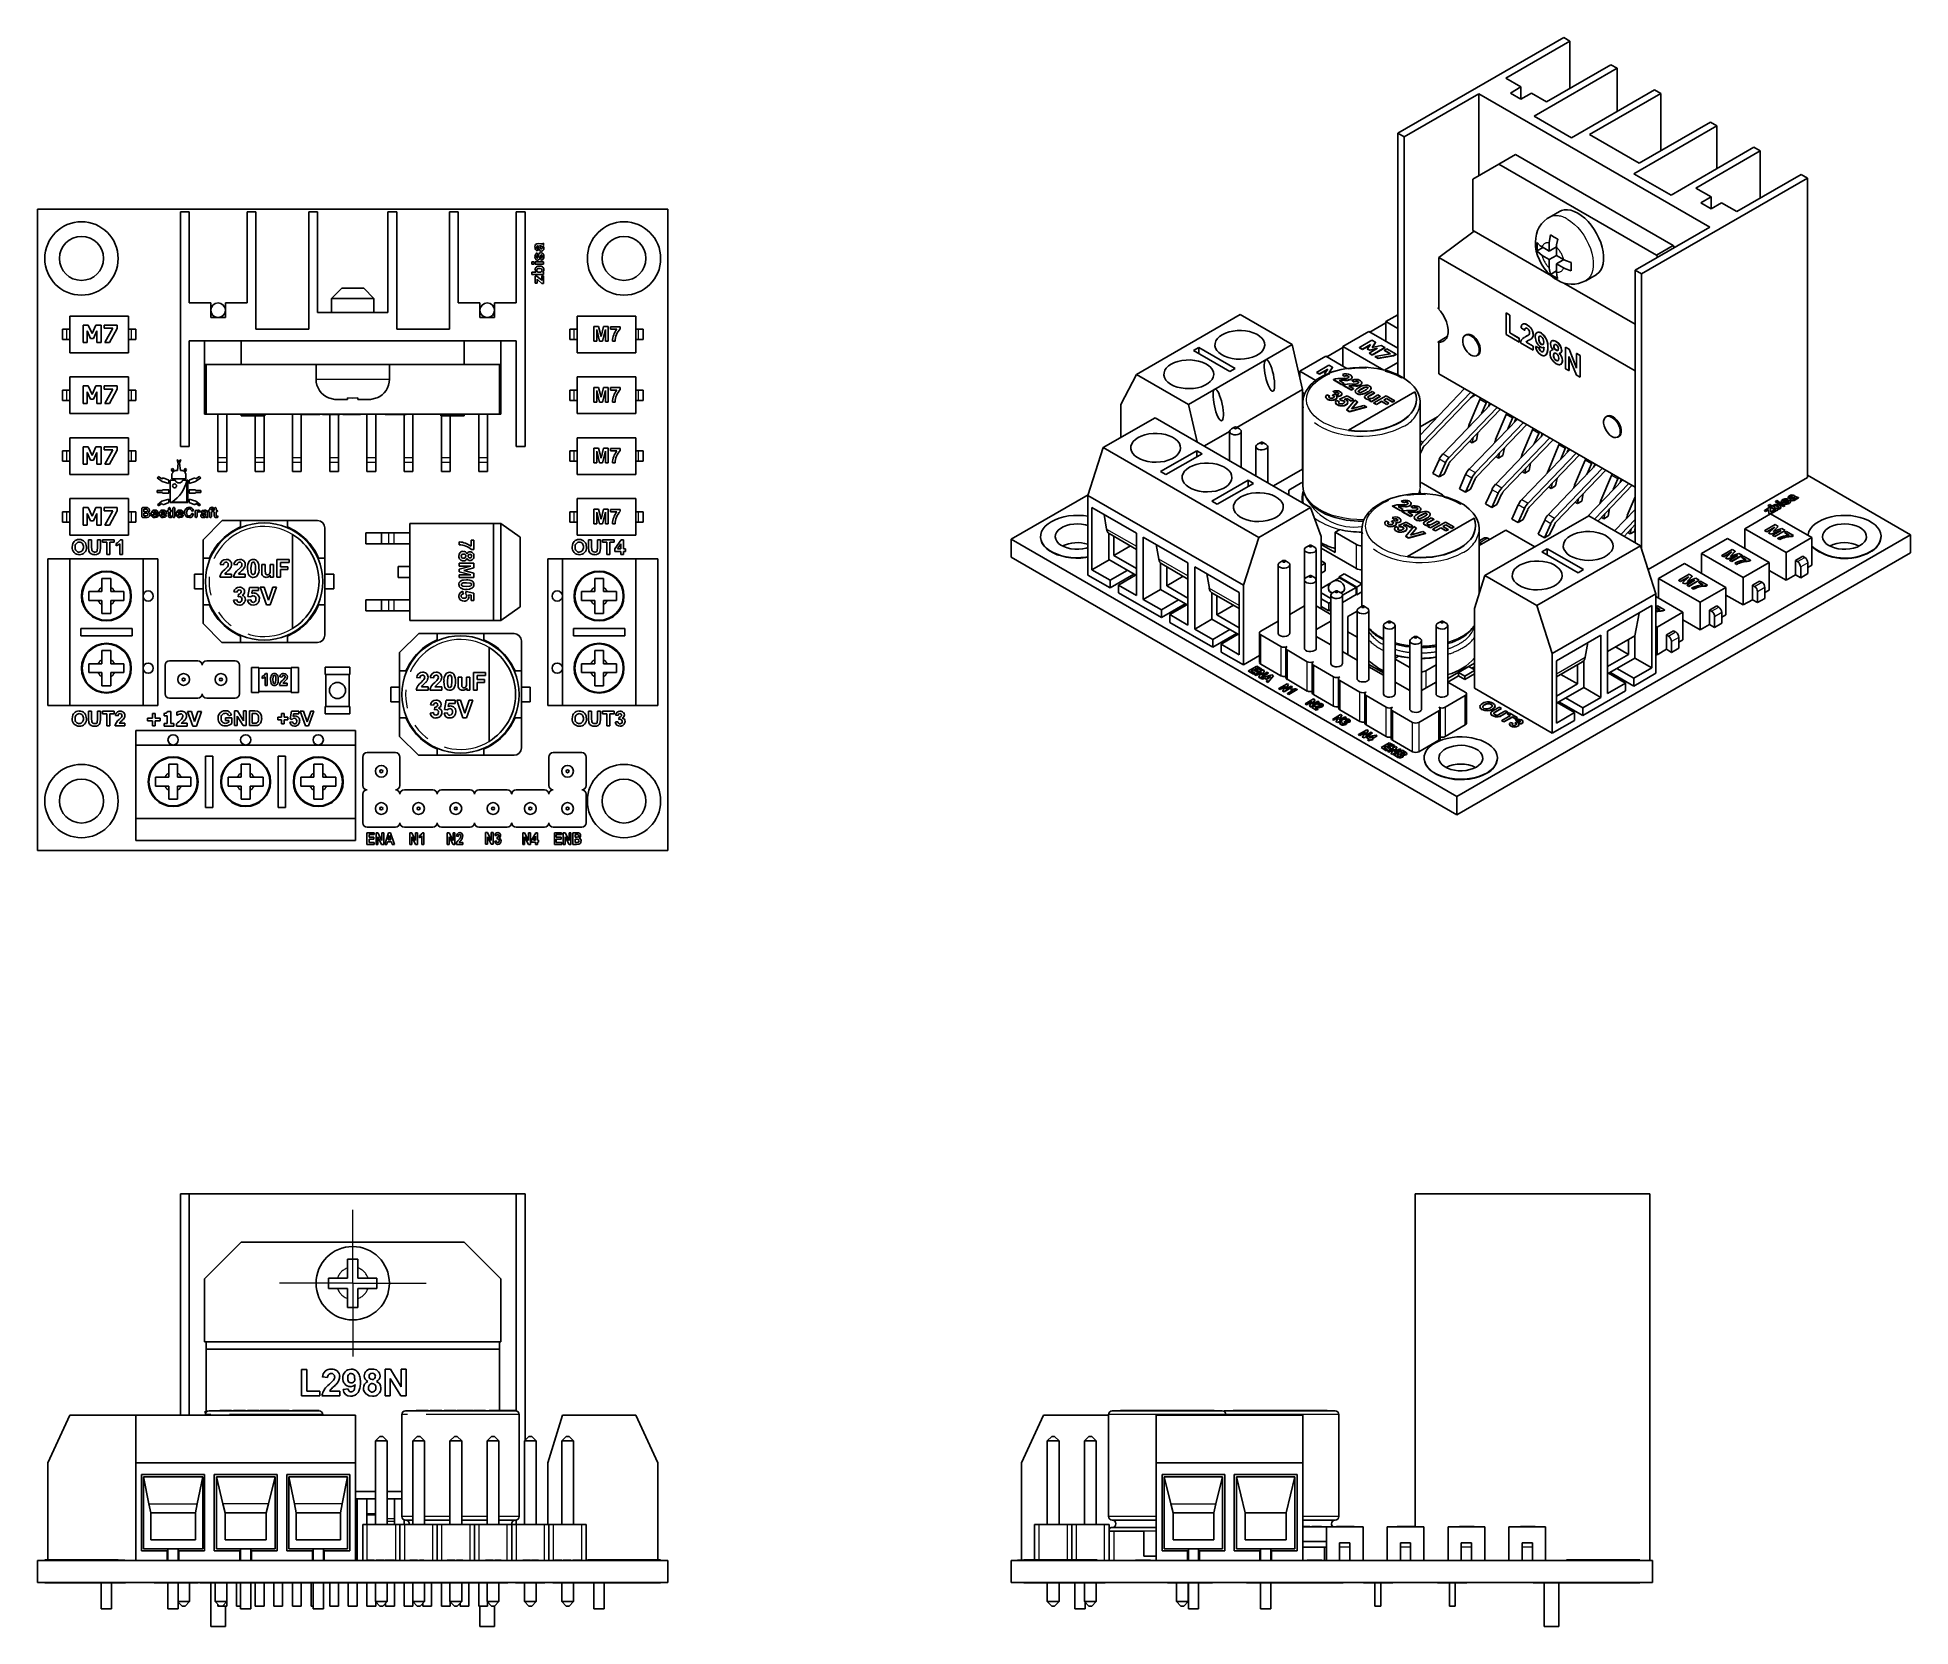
# Model space of a CAD drawing. Header units: millimetres. Extents: x 8.5 to 21.2, y 4.9 to 15.7.
import ezdxf

# ---------------------------------------------------------------- set-up
doc = ezdxf.new("R2010")
doc.units = ezdxf.units.MM
doc.linetypes.add('PHANTOM', pattern=[1.27, 0.635, -0.127, 0.127, -0.127, 0.127, -0.127])

# ---------------------------------------------------------------- blocks, each defined once
blk = doc.blocks.new('SW_CENTERMARKSYMBOL_0')
at = {"color": 0, "linetype": 'Continuous', "lineweight": 18}
for p, q in [((0, 0.25), (0, 0.5)), ((0, 0), (0, 0.25)), ((-0.25, 0), (-0.5, 0)), ((0, 0), (-0.25, 0)), ((0, 0), (0, -0.25)), ((0, 0), (0.25, 0)), ((0.25, 0), (0.5, 0)), ((0, -0.25), (0, -0.5))]:
    blk.add_line(p, q, dxfattribs=at)

msp = doc.modelspace()

# ---------------------------------------------------------------- linework, layer by layer
at = {"color": 7, "linetype": 'Continuous', "lineweight": 25}
for p, q in [((17.74, 15.062), (18.872, 15.715)), ((18.914, 15.69), (18.872, 15.715)), ((18.476, 15.437), (18.914, 15.69)), ((18.914, 15.69), (18.914, 15.368)), ((18.67, 15.178), (19.236, 15.505)), ((19.194, 15.529), (18.755, 15.276)), ((19.236, 15.505), (19.194, 15.529)), ((19.236, 15.505), (19.236, 15.211)), ((17.783, 15.037), (18.292, 15.331)), ((18.292, 15.331), (19.869, 14.421)), ((18.292, 15.331), (18.292, 14.772)), ((18.58, 15.377), (18.476, 15.437)), ((18.509, 15.336), (18.58, 15.377)), ((18.58, 15.295), (18.509, 15.336)), ((18.58, 15.295), (18.58, 15.377)), ((18.651, 15.336), (18.58, 15.295)), ((18.755, 15.276), (18.651, 15.336)), ((19.491, 15.358), (18.925, 15.031)), ((19.048, 15.053), (19.533, 15.333)), ((19.533, 15.333), (19.491, 15.358)), ((19.533, 15.333), (19.533, 14.941)), ((18.925, 15.031), (18.67, 15.178)), ((19.349, 14.786), (19.915, 15.113)), ((19.872, 15.137), (19.387, 14.857)), ((19.915, 15.113), (19.872, 15.137)), ((19.915, 15.113), (19.915, 14.819)), ((17.74, 15.062), (17.783, 15.037)), ((17.74, 13.415), (17.74, 15.062)), ((17.783, 13.391), (17.783, 15.037)), ((19.387, 14.857), (19.048, 15.053)), ((20.169, 14.966), (19.604, 14.639)), ((20.169, 14.966), (20.212, 14.941)), ((18.43, 14.851), (18.253, 14.749)), ((18.543, 14.917), (18.43, 14.851)), ((18.43, 14.851), (19.505, 14.231)), ((19.618, 14.296), (18.543, 14.917)), ((19.773, 14.688), (20.212, 14.941)), ((20.212, 14.941), (20.212, 14.619)), ((18.253, 14.398), (18.253, 14.749)), ((19.604, 14.639), (19.349, 14.786)), ((20.534, 14.755), (19.402, 14.102)), ((20.491, 14.78), (20.053, 14.527)), ((20.534, 14.755), (20.491, 14.78)), ((20.534, 12.714), (20.534, 14.755)), ((19.878, 14.628), (19.773, 14.688)), ((19.807, 14.587), (19.878, 14.628)), ((19.878, 14.546), (19.807, 14.587)), ((19.878, 14.546), (19.878, 14.628)), ((19.948, 14.587), (19.878, 14.546)), ((20.053, 14.527), (19.948, 14.587)), ((8.463, 10.17), (8.463, 14.545)), ((8.463, 14.545), (12.763, 14.545)), ((9.438, 12.925), (9.438, 14.525)), ((9.498, 14.525), (9.438, 14.525)), ((9.498, 13.905), (9.498, 14.525)), ((9.893, 14.525), (9.893, 13.905)), ((9.953, 14.525), (9.893, 14.525)), ((9.953, 13.725), (9.953, 14.525)), ((10.313, 14.525), (10.313, 13.725)), ((10.373, 14.525), (10.313, 14.525)), ((10.373, 13.839), (10.373, 14.525)), ((10.853, 14.525), (10.853, 13.839)), ((10.913, 14.525), (10.853, 14.525)), ((10.913, 13.725), (10.913, 14.525)), ((11.273, 14.525), (11.273, 13.725)), ((11.273, 14.525), (11.333, 14.525)), ((11.333, 13.905), (11.333, 14.525)), ((11.728, 14.525), (11.728, 13.905)), ((11.788, 14.525), (11.728, 14.525)), ((11.788, 14.525), (11.788, 12.925)), ((12.763, 14.545), (12.763, 10.17)), ((18.842, 14.529), (18.772, 14.488)), ((11.878, 14.309), (11.896, 14.308)), ((11.915, 14.312), (11.915, 14.297)), ((18.02, 14.214), (18.26, 14.394)), ((18.26, 14.394), (18.253, 14.398)), ((18.783, 14.092), (18.26, 14.394)), ((18.69, 14.259), (18.69, 14.316)), ((18.773, 14.257), (18.773, 14.314)), ((19.869, 14.421), (19.36, 14.127)), ((11.835, 14.168), (11.835, 14.184)), ((11.835, 14.184), (11.85, 14.184)), ((11.85, 14.184), (11.85, 14.168)), ((11.857, 14.168), (11.857, 14.184)), ((11.857, 14.184), (11.915, 14.184)), ((11.871, 14.246), (11.874, 14.232)), ((11.875, 14.273), (11.872, 14.259)), ((11.877, 14.293), (11.876, 14.293)), ((11.881, 14.279), (11.877, 14.293)), ((11.887, 14.293), (11.89, 14.293)), ((11.899, 14.194), (11.896, 14.209)), ((11.915, 14.184), (11.915, 14.168)), ((18.02, 14.214), (19.36, 13.441)), ((18.02, 13.864), (18.02, 14.214)), ((18.73, 14.282), (18.69, 14.259)), ((18.724, 14.286), (18.773, 14.257)), ((18.773, 14.2), (18.724, 14.228)), ((18.822, 14.286), (18.773, 14.257)), ((18.773, 14.2), (18.822, 14.229)), ((18.773, 14.144), (18.773, 14.2)), ((18.822, 14.285), (18.822, 14.229)), ((18.871, 14.201), (18.822, 14.229)), ((18.822, 14.172), (18.872, 14.2)), ((18.923, 14.181), (18.923, 14.124)), ((19.505, 14.231), (19.618, 14.296)), ((19.513, 14.216), (19.505, 14.231)), ((19.627, 14.281), (19.618, 14.296)), ((11.85, 14.168), (11.835, 14.168)), ((11.835, 14.099), (11.835, 14.115)), ((11.835, 14.115), (11.864, 14.115)), ((11.915, 14.099), (11.835, 14.099)), ((11.915, 14.168), (11.857, 14.168)), ((11.857, 14.04), (11.857, 14.088)), ((11.857, 14.088), (11.868, 14.088)), ((11.868, 14.088), (11.894, 14.066)), ((11.87, 14.06), (11.87, 14.04)), ((11.903, 14.038), (11.878, 14.06)), ((11.894, 14.066), (11.902, 14.058)), ((11.902, 14.066), (11.902, 14.09)), ((11.902, 14.09), (11.915, 14.09)), ((11.907, 14.114), (11.915, 14.114)), ((11.915, 14.114), (11.915, 14.099)), ((11.915, 14.09), (11.915, 14.038)), ((18.782, 14.099), (18.822, 14.123)), ((18.831, 14.071), (18.782, 14.099)), ((18.871, 14.143), (18.822, 14.172)), ((18.822, 14.172), (18.822, 14.115)), ((19.022, 14.055), (19.092, 14.096)), ((19.36, 14.127), (19.402, 14.102)), ((19.36, 14.127), (19.36, 12.269)), ((19.402, 14.102), (19.402, 12.227)), ((10.538, 14.005), (10.468, 13.935)), ((10.468, 13.935), (10.468, 13.839)), ((10.758, 13.935), (10.468, 13.935)), ((10.688, 14.005), (10.538, 14.005)), ((10.758, 13.935), (10.688, 14.005)), ((10.758, 13.839), (10.758, 13.935)), ((11.87, 14.04), (11.857, 14.04)), ((11.915, 14.038), (11.903, 14.038)), ((19.36, 13.759), (18.873, 14.04)), ((9.083, 13.815), (8.683, 13.815)), ((8.683, 13.815), (8.683, 13.565)), ((9.083, 13.815), (9.083, 13.565)), ((9.645, 13.905), (9.498, 13.905)), ((9.645, 13.805), (9.645, 13.905)), ((9.745, 13.805), (9.645, 13.805)), ((9.745, 13.905), (9.745, 13.805)), ((9.893, 13.905), (9.745, 13.905)), ((10.853, 13.839), (10.373, 13.839)), ((11.48, 13.905), (11.333, 13.905)), ((11.48, 13.805), (11.48, 13.905)), ((11.58, 13.805), (11.48, 13.805)), ((11.58, 13.905), (11.58, 13.805)), ((11.728, 13.905), (11.58, 13.905)), ((12.143, 13.815), (12.543, 13.815)), ((12.143, 13.565), (12.143, 13.815)), ((12.543, 13.565), (12.543, 13.815)), ((16.666, 13.825), (15.959, 13.416)), ((16.666, 13.825), (17.019, 13.62)), ((17.74, 13.824), (17.659, 13.778)), ((18.02, 13.873), (18.013, 13.869)), ((18.013, 13.869), (18.02, 13.864)), ((18.505, 13.821), (18.479, 13.836)), ((18.479, 13.69), (18.479, 13.836)), ((18.479, 13.836), (18.504, 13.821)), ((18.479, 13.836), (18.479, 13.836)), ((18.504, 13.821), (18.504, 13.7)), ((18.504, 13.821), (18.505, 13.821)), ((18.505, 13.701), (18.505, 13.821)), ((8.633, 13.725), (8.633, 13.655)), ((8.663, 13.725), (8.633, 13.725)), ((8.683, 13.725), (8.663, 13.725)), ((8.774, 13.634), (8.774, 13.754)), ((8.774, 13.754), (8.809, 13.754)), ((8.824, 13.663), (8.802, 13.714)), ((8.802, 13.714), (8.802, 13.634)), ((8.809, 13.754), (8.835, 13.695)), ((8.835, 13.695), (8.862, 13.754)), ((8.867, 13.714), (8.845, 13.663)), ((8.862, 13.754), (8.897, 13.754)), ((8.867, 13.634), (8.867, 13.714)), ((8.897, 13.754), (8.897, 13.634)), ((8.918, 13.732), (8.918, 13.754)), ((8.918, 13.754), (9.007, 13.754)), ((8.976, 13.732), (8.918, 13.732)), ((8.922, 13.634), (8.976, 13.732)), ((9.007, 13.731), (8.955, 13.634)), ((9.007, 13.754), (9.007, 13.731)), ((9.083, 13.725), (9.103, 13.725)), ((9.103, 13.725), (9.133, 13.725)), ((9.133, 13.725), (9.133, 13.655)), ((10.313, 13.725), (9.953, 13.725)), ((11.273, 13.725), (10.913, 13.725)), ((12.093, 13.725), (12.093, 13.655)), ((12.123, 13.725), (12.093, 13.725)), ((12.143, 13.725), (12.123, 13.725)), ((12.258, 13.644), (12.258, 13.744)), ((12.258, 13.744), (12.289, 13.744)), ((12.297, 13.644), (12.277, 13.723)), ((12.277, 13.723), (12.277, 13.644)), ((12.289, 13.744), (12.307, 13.676)), ((12.307, 13.676), (12.324, 13.744)), ((12.336, 13.723), (12.316, 13.644)), ((12.324, 13.744), (12.355, 13.744)), ((12.336, 13.644), (12.336, 13.723)), ((12.355, 13.744), (12.355, 13.644)), ((12.371, 13.742), (12.436, 13.742)), ((12.371, 13.725), (12.371, 13.742)), ((12.414, 13.725), (12.371, 13.725)), ((12.436, 13.742), (12.436, 13.729)), ((12.543, 13.725), (12.563, 13.725)), ((12.563, 13.725), (12.593, 13.725)), ((12.593, 13.725), (12.593, 13.655)), ((17.542, 13.71), (17.366, 13.608)), ((17.74, 13.596), (17.542, 13.71)), ((17.55, 13.706), (17.659, 13.769)), ((17.659, 13.778), (17.74, 13.731)), ((17.659, 13.643), (17.659, 13.778)), ((18.013, 13.638), (18.077, 13.675)), ((18.206, 13.688), (18.199, 13.684)), ((18.568, 13.638), (18.479, 13.69)), ((18.504, 13.7), (18.505, 13.701)), ((18.504, 13.7), (18.568, 13.663)), ((18.569, 13.664), (18.505, 13.701)), ((18.605, 13.718), (18.581, 13.735)), ((18.592, 13.76), (18.592, 13.759)), ((18.605, 13.718), (18.606, 13.719)), ((18.625, 13.682), (18.614, 13.676)), ((18.691, 13.703), (18.69, 13.702)), ((8.633, 13.655), (8.663, 13.655)), ((8.663, 13.655), (8.683, 13.655)), ((8.683, 13.565), (9.083, 13.565)), ((8.802, 13.634), (8.774, 13.634)), ((8.845, 13.663), (8.824, 13.663)), ((8.897, 13.634), (8.867, 13.634)), ((8.955, 13.634), (8.922, 13.634)), ((9.103, 13.655), (9.083, 13.655)), ((9.133, 13.655), (9.103, 13.655)), ((9.498, 13.645), (11.728, 13.645)), ((9.498, 12.925), (9.498, 13.645)), ((9.603, 13.485), (9.603, 13.645)), ((9.853, 13.645), (9.853, 13.485)), ((11.373, 13.485), (11.373, 13.645)), ((11.623, 13.645), (11.623, 13.485)), ((11.728, 13.645), (11.728, 12.925)), ((12.093, 13.655), (12.123, 13.655)), ((12.123, 13.655), (12.143, 13.655)), ((12.543, 13.565), (12.143, 13.565)), ((12.277, 13.644), (12.258, 13.644)), ((12.316, 13.644), (12.297, 13.644)), ((12.355, 13.644), (12.336, 13.644)), ((12.403, 13.644), (12.384, 13.644)), ((12.563, 13.655), (12.543, 13.655)), ((12.593, 13.655), (12.563, 13.655)), ((16.312, 13.212), (17.019, 13.62)), ((16.347, 13.58), (16.383, 13.6)), ((16.595, 13.437), (16.347, 13.58)), ((16.383, 13.6), (16.63, 13.457)), ((16.383, 13.559), (16.383, 13.6)), ((17.019, 13.62), (17.09, 13.314)), ((17.249, 13.541), (17.072, 13.439)), ((17.392, 13.458), (17.249, 13.541)), ((17.256, 13.537), (17.366, 13.6)), ((17.366, 13.608), (17.645, 13.447)), ((17.366, 13.473), (17.366, 13.608)), ((17.479, 13.601), (17.564, 13.65)), ((17.499, 13.589), (17.479, 13.601)), ((17.479, 13.601), (17.479, 13.599)), ((17.479, 13.599), (17.499, 13.588)), ((17.555, 13.622), (17.499, 13.589)), ((17.499, 13.588), (17.553, 13.619)), ((17.499, 13.589), (17.499, 13.588)), ((17.534, 13.592), (17.555, 13.622)), ((17.549, 13.583), (17.534, 13.592)), ((17.534, 13.592), (17.534, 13.59)), ((17.534, 13.59), (17.549, 13.582)), ((17.545, 13.563), (17.601, 13.595)), ((17.566, 13.551), (17.545, 13.563)), ((17.545, 13.561), (17.545, 13.563)), ((17.545, 13.561), (17.566, 13.549)), ((17.601, 13.595), (17.549, 13.583)), ((17.549, 13.582), (17.596, 13.593)), ((17.549, 13.583), (17.549, 13.582)), ((17.564, 13.65), (17.588, 13.636)), ((17.588, 13.636), (17.565, 13.601)), ((17.565, 13.601), (17.626, 13.614)), ((17.651, 13.6), (17.566, 13.551)), ((17.566, 13.549), (17.651, 13.598)), ((17.566, 13.551), (17.566, 13.549)), ((17.567, 13.601), (17.588, 13.634)), ((17.584, 13.54), (17.69, 13.558)), ((17.588, 13.636), (17.588, 13.634)), ((17.712, 13.545), (17.607, 13.527)), ((17.607, 13.525), (17.712, 13.543)), ((17.626, 13.614), (17.651, 13.6)), ((17.65, 13.582), (17.666, 13.591)), ((17.69, 13.558), (17.65, 13.582)), ((17.65, 13.582), (17.65, 13.58)), ((17.65, 13.58), (17.688, 13.558)), ((17.651, 13.6), (17.651, 13.598)), ((17.666, 13.591), (17.728, 13.555)), ((17.728, 13.555), (17.712, 13.545)), ((17.712, 13.543), (17.728, 13.553)), ((17.712, 13.545), (17.712, 13.543)), ((17.728, 13.555), (17.728, 13.553)), ((18.02, 13.634), (18.013, 13.638)), ((18.02, 13.422), (18.02, 13.634)), ((18.279, 13.545), (18.286, 13.549)), ((18.568, 13.663), (18.569, 13.664)), ((18.568, 13.663), (18.568, 13.638)), ((18.568, 13.638), (18.569, 13.639)), ((18.569, 13.639), (18.569, 13.664)), ((18.663, 13.583), (18.578, 13.633)), ((18.615, 13.638), (18.663, 13.61)), ((18.615, 13.638), (18.616, 13.638)), ((18.664, 13.61), (18.616, 13.638)), ((18.643, 13.655), (18.644, 13.655)), ((18.663, 13.61), (18.663, 13.583)), ((18.663, 13.61), (18.664, 13.61)), ((18.664, 13.584), (18.663, 13.583)), ((18.664, 13.584), (18.664, 13.61)), ((18.68, 13.608), (18.704, 13.597)), ((18.68, 13.608), (18.681, 13.608)), ((18.705, 13.598), (18.681, 13.608)), ((18.705, 13.598), (18.704, 13.597)), ((18.736, 13.601), (18.736, 13.602)), ((18.747, 13.547), (18.748, 13.547)), ((18.85, 13.562), (18.851, 13.563)), ((18.884, 13.604), (18.883, 13.603)), ((18.883, 13.456), (18.883, 13.603)), ((18.883, 13.603), (18.908, 13.589)), ((18.909, 13.589), (18.884, 13.604)), ((18.908, 13.589), (18.96, 13.46)), ((18.908, 13.589), (18.909, 13.589)), ((18.96, 13.462), (18.909, 13.589)), ((18.96, 13.46), (18.96, 13.559)), ((18.96, 13.559), (18.984, 13.545)), ((18.96, 13.559), (18.961, 13.559)), ((18.985, 13.546), (18.961, 13.559)), ((18.984, 13.545), (18.985, 13.546)), ((18.984, 13.545), (18.984, 13.398)), ((18.985, 13.399), (18.985, 13.546)), ((9.853, 13.485), (9.603, 13.485)), ((9.603, 13.485), (9.603, 13.145)), ((9.613, 13.145), (9.613, 13.485)), ((9.853, 13.485), (11.373, 13.485)), ((10.363, 13.485), (10.363, 13.385)), ((10.863, 13.385), (10.863, 13.485)), ((11.623, 13.485), (11.373, 13.485)), ((11.613, 13.145), (11.613, 13.485)), ((11.623, 13.485), (11.623, 13.145)), ((15.959, 13.416), (15.852, 13.212)), ((16.312, 13.212), (15.959, 13.416)), ((16.63, 13.457), (16.595, 13.437)), ((17.064, 13.426), (17.072, 13.43)), ((17.072, 13.439), (17.181, 13.376)), ((17.072, 13.391), (17.072, 13.439)), ((17.186, 13.431), (17.27, 13.48)), ((17.206, 13.42), (17.186, 13.431)), ((17.186, 13.431), (17.186, 13.43)), ((17.186, 13.43), (17.206, 13.418)), ((17.262, 13.452), (17.206, 13.42)), ((17.206, 13.418), (17.26, 13.45)), ((17.206, 13.42), (17.206, 13.418)), ((17.241, 13.422), (17.262, 13.452)), ((17.251, 13.417), (17.241, 13.422)), ((17.241, 13.422), (17.241, 13.421)), ((17.241, 13.421), (17.25, 13.416)), ((17.27, 13.48), (17.295, 13.466)), ((17.295, 13.466), (17.272, 13.431)), ((17.272, 13.431), (17.326, 13.443)), ((17.273, 13.431), (17.295, 13.465)), ((17.295, 13.466), (17.295, 13.465)), ((17.377, 13.405), (17.363, 13.415)), ((17.363, 13.414), (17.363, 13.415)), ((17.377, 13.404), (17.363, 13.414)), ((17.607, 13.527), (17.584, 13.54)), ((17.584, 13.54), (17.584, 13.539)), ((17.584, 13.539), (17.607, 13.525)), ((17.607, 13.525), (17.607, 13.527)), ((17.74, 13.498), (17.649, 13.445)), ((19.36, 12.649), (18.02, 13.422)), ((18.851, 13.485), (18.852, 13.486)), ((18.907, 13.443), (18.883, 13.456)), ((18.959, 13.413), (18.907, 13.539)), ((18.907, 13.539), (18.907, 13.443)), ((18.907, 13.443), (18.908, 13.443)), ((18.908, 13.443), (18.908, 13.537)), ((18.984, 13.398), (18.959, 13.413)), ((8.633, 13.31), (8.633, 13.24)), ((8.663, 13.31), (8.633, 13.31)), ((8.683, 13.31), (8.663, 13.31)), ((8.683, 13.4), (8.683, 13.15)), ((9.083, 13.4), (8.683, 13.4)), ((8.774, 13.219), (8.774, 13.339)), ((8.774, 13.339), (8.809, 13.339)), ((8.824, 13.248), (8.802, 13.299)), ((8.802, 13.299), (8.802, 13.219)), ((8.809, 13.339), (8.835, 13.28)), ((8.835, 13.28), (8.862, 13.339)), ((8.867, 13.299), (8.845, 13.248)), ((8.862, 13.339), (8.897, 13.339)), ((8.867, 13.219), (8.867, 13.299)), ((8.897, 13.339), (8.897, 13.219)), ((8.918, 13.317), (8.918, 13.339)), ((8.918, 13.339), (9.007, 13.339)), ((8.976, 13.317), (8.918, 13.317)), ((8.922, 13.219), (8.976, 13.317)), ((9.007, 13.316), (8.955, 13.219)), ((9.007, 13.339), (9.007, 13.316)), ((9.083, 13.4), (9.083, 13.15)), ((9.083, 13.31), (9.103, 13.31)), ((9.103, 13.31), (9.133, 13.31)), ((9.133, 13.31), (9.133, 13.24)), ((12.093, 13.31), (12.093, 13.24)), ((12.123, 13.31), (12.093, 13.31)), ((12.143, 13.31), (12.123, 13.31)), ((12.143, 13.4), (12.543, 13.4)), ((12.143, 13.15), (12.143, 13.4)), ((12.258, 13.329), (12.289, 13.329)), ((12.258, 13.229), (12.258, 13.329)), ((12.297, 13.229), (12.277, 13.308)), ((12.277, 13.308), (12.277, 13.229)), ((12.289, 13.329), (12.307, 13.261)), ((12.307, 13.261), (12.324, 13.329)), ((12.336, 13.308), (12.316, 13.229)), ((12.324, 13.329), (12.355, 13.329)), ((12.336, 13.229), (12.336, 13.308)), ((12.355, 13.329), (12.355, 13.229)), ((12.371, 13.31), (12.371, 13.327)), ((12.371, 13.327), (12.436, 13.327)), ((12.414, 13.31), (12.371, 13.31)), ((12.436, 13.327), (12.436, 13.314)), ((12.543, 13.15), (12.543, 13.4)), ((12.543, 13.31), (12.563, 13.31)), ((12.563, 13.31), (12.593, 13.31)), ((12.593, 13.31), (12.593, 13.24)), ((17.09, 13.314), (16.642, 13.056)), ((17.09, 13.314), (17.09, 12.771)), ((17.106, 13.285), (17.09, 13.294)), ((17.311, 13.291), (17.299, 13.302)), ((17.299, 13.3), (17.299, 13.302)), ((17.311, 13.29), (17.299, 13.3)), ((17.358, 13.349), (17.301, 13.382)), ((17.301, 13.38), (17.301, 13.382)), ((17.358, 13.347), (17.301, 13.38)), ((17.311, 13.29), (17.311, 13.291)), ((17.341, 13.376), (17.373, 13.358)), ((17.373, 13.358), (17.358, 13.349)), ((17.373, 13.356), (17.358, 13.347)), ((17.358, 13.349), (17.358, 13.347)), ((17.424, 13.311), (17.367, 13.344)), ((17.367, 13.342), (17.367, 13.344)), ((17.424, 13.309), (17.367, 13.342)), ((17.373, 13.356), (17.373, 13.358)), ((17.377, 13.404), (17.377, 13.405)), ((17.404, 13.036), (17.857, 13.298)), ((17.407, 13.338), (17.439, 13.32)), ((17.439, 13.32), (17.424, 13.311)), ((17.439, 13.318), (17.424, 13.309)), ((17.424, 13.311), (17.424, 13.309)), ((17.443, 13.367), (17.429, 13.377)), ((17.429, 13.376), (17.429, 13.377)), ((17.443, 13.365), (17.429, 13.376)), ((17.439, 13.318), (17.439, 13.32)), ((17.443, 13.365), (17.443, 13.367)), ((17.515, 13.307), (17.492, 13.296)), ((17.493, 13.319), (17.516, 13.33)), ((17.516, 13.329), (17.493, 13.317)), ((17.526, 13.278), (17.565, 13.3)), ((17.581, 13.291), (17.553, 13.275)), ((17.581, 13.289), (17.553, 13.273)), ((17.558, 13.323), (17.558, 13.325)), ((17.558, 13.323), (17.558, 13.32)), ((17.565, 13.3), (17.581, 13.291)), ((17.581, 13.289), (17.581, 13.291)), ((17.893, 13.004), (18.196, 13.32)), ((17.912, 12.955), (18.239, 13.296)), ((18.984, 13.398), (18.985, 13.399)), ((8.633, 13.24), (8.663, 13.24)), ((8.663, 13.24), (8.683, 13.24)), ((8.802, 13.219), (8.774, 13.219)), ((8.845, 13.248), (8.824, 13.248)), ((8.897, 13.219), (8.867, 13.219)), ((8.955, 13.219), (8.922, 13.219)), ((9.103, 13.24), (9.083, 13.24)), ((9.133, 13.24), (9.103, 13.24)), ((10.578, 13.245), (10.509, 13.245)), ((10.578, 13.245), (10.578, 13.258)), ((10.648, 13.258), (10.648, 13.245)), ((10.717, 13.245), (10.648, 13.245)), ((12.093, 13.24), (12.123, 13.24)), ((12.123, 13.24), (12.143, 13.24)), ((12.277, 13.229), (12.258, 13.229)), ((12.316, 13.229), (12.297, 13.229)), ((12.355, 13.229), (12.336, 13.229)), ((12.403, 13.229), (12.384, 13.229)), ((12.563, 13.24), (12.543, 13.24)), ((12.593, 13.24), (12.563, 13.24)), ((15.852, 12.988), (15.852, 13.212)), ((16.371, 12.958), (16.312, 13.212)), ((17.09, 13.246), (17.095, 13.243)), ((17.093, 13.226), (17.09, 13.227)), ((17.09, 13.226), (17.093, 13.224)), ((17.09, 13.217), (17.093, 13.218)), ((17.093, 13.201), (17.09, 13.2)), ((17.09, 13.199), (17.093, 13.199)), ((17.093, 13.224), (17.093, 13.226)), ((17.093, 13.224), (17.093, 12.657)), ((17.257, 13.279), (17.275, 13.271)), ((17.275, 13.271), (17.275, 13.269)), ((17.294, 13.276), (17.309, 13.283)), ((17.302, 13.272), (17.294, 13.276)), ((17.294, 13.274), (17.294, 13.276)), ((17.302, 13.271), (17.294, 13.274)), ((17.323, 13.24), (17.341, 13.232)), ((17.325, 13.258), (17.325, 13.26)), ((17.341, 13.232), (17.341, 13.23)), ((17.343, 13.249), (17.395, 13.27)), ((17.354, 13.24), (17.343, 13.249)), ((17.343, 13.248), (17.343, 13.249)), ((17.354, 13.239), (17.343, 13.248)), ((17.354, 13.239), (17.354, 13.24)), ((17.392, 13.254), (17.375, 13.247)), ((17.392, 13.252), (17.378, 13.246)), ((17.423, 13.236), (17.392, 13.254)), ((17.392, 13.252), (17.392, 13.254)), ((17.423, 13.235), (17.392, 13.252)), ((17.392, 13.175), (17.447, 13.241)), ((17.411, 13.164), (17.392, 13.175)), ((17.392, 13.173), (17.392, 13.175)), ((17.411, 13.163), (17.392, 13.173)), ((17.395, 13.27), (17.438, 13.245)), ((17.526, 13.196), (17.411, 13.164)), ((17.526, 13.194), (17.411, 13.163)), ((17.411, 13.163), (17.411, 13.164)), ((17.438, 13.245), (17.423, 13.236)), ((17.438, 13.243), (17.423, 13.235)), ((17.423, 13.235), (17.423, 13.236)), ((17.465, 13.231), (17.424, 13.182)), ((17.424, 13.182), (17.508, 13.206)), ((17.465, 13.229), (17.426, 13.183)), ((17.438, 13.243), (17.438, 13.245)), ((17.447, 13.241), (17.465, 13.231)), ((17.465, 13.229), (17.465, 13.231)), ((17.508, 13.206), (17.526, 13.196)), ((17.526, 13.194), (17.526, 13.196)), ((17.544, 13.241), (17.554, 13.247)), ((17.56, 13.232), (17.544, 13.241)), ((17.544, 13.24), (17.544, 13.241)), ((17.56, 13.231), (17.544, 13.24)), ((17.621, 13.268), (17.56, 13.232)), ((17.621, 13.266), (17.56, 13.231)), ((17.56, 13.231), (17.56, 13.232)), ((17.577, 13.223), (17.661, 13.272)), ((17.594, 13.213), (17.577, 13.223)), ((17.577, 13.221), (17.577, 13.223)), ((17.594, 13.211), (17.577, 13.221)), ((17.579, 13.262), (17.605, 13.277)), ((17.63, 13.234), (17.594, 13.213)), ((17.63, 13.232), (17.594, 13.211)), ((17.594, 13.211), (17.594, 13.213)), ((17.605, 13.277), (17.621, 13.268)), ((17.621, 13.266), (17.621, 13.268)), ((17.665, 13.213), (17.63, 13.234)), ((17.63, 13.232), (17.63, 13.234)), ((17.665, 13.211), (17.63, 13.232)), ((17.664, 13.253), (17.644, 13.242)), ((17.644, 13.242), (17.68, 13.221)), ((17.664, 13.252), (17.646, 13.241)), ((17.661, 13.272), (17.72, 13.238)), ((17.705, 13.23), (17.664, 13.253)), ((17.664, 13.252), (17.664, 13.253)), ((17.705, 13.228), (17.664, 13.252)), ((17.68, 13.221), (17.665, 13.213)), ((17.68, 13.22), (17.665, 13.211)), ((17.665, 13.211), (17.665, 13.213)), ((17.68, 13.22), (17.68, 13.221)), ((17.72, 13.238), (17.705, 13.23)), ((17.72, 13.236), (17.705, 13.228)), ((17.705, 13.228), (17.705, 13.23)), ((17.72, 13.236), (17.72, 13.238)), ((17.868, 13.245), (17.868, 13.247)), ((17.893, 13.224), (17.892, 13.234)), ((17.893, 13.233), (17.893, 13.224)), ((17.893, 12.657), (17.893, 13.224)), ((18.261, 13.283), (17.922, 12.931)), ((18.049, 12.876), (18.376, 13.217)), ((18.091, 12.851), (18.418, 13.192)), ((18.44, 13.18), (18.102, 12.827)), ((18.228, 13.076), (18.3, 13.247)), ((18.271, 13.277), (18.235, 13.257)), ((18.312, 13.15), (18.343, 13.222)), ((18.366, 13.218), (18.358, 13.197)), ((18.368, 13.222), (18.366, 13.218)), ((8.683, 13.15), (9.083, 13.15)), ((9.603, 13.145), (9.613, 13.145)), ((9.613, 13.145), (11.613, 13.145)), ((9.694, 12.851), (9.694, 13.145)), ((9.754, 12.851), (9.754, 13.145)), ((9.853, 13.145), (9.853, 13.135)), ((9.853, 13.135), (10.013, 13.135)), ((9.948, 12.851), (9.948, 13.135)), ((10.008, 12.851), (10.008, 13.135)), ((10.013, 13.135), (10.013, 13.145)), ((10.202, 12.851), (10.202, 13.145)), ((10.262, 12.851), (10.262, 13.145)), ((10.263, 13.145), (10.263, 13.144)), ((10.263, 13.144), (10.299, 13.144)), ((10.299, 13.144), (10.299, 13.145)), ((10.299, 13.144), (10.389, 13.144)), ((10.389, 13.144), (10.389, 13.145)), ((10.403, 13.144), (10.403, 13.145)), ((10.407, 13.144), (10.407, 13.145)), ((10.407, 13.144), (10.467, 13.144)), ((10.456, 12.851), (10.456, 13.144)), ((10.467, 13.144), (10.524, 13.144)), ((10.516, 12.851), (10.516, 13.144)), ((10.524, 13.144), (10.524, 13.145)), ((10.545, 13.144), (10.545, 13.145)), ((10.545, 13.144), (10.603, 13.144)), ((10.603, 13.144), (10.665, 13.144)), ((10.665, 13.144), (10.665, 13.145)), ((10.687, 13.144), (10.687, 13.145)), ((10.691, 13.145), (10.691, 13.144)), ((10.71, 12.851), (10.71, 13.144)), ((10.77, 12.851), (10.77, 13.144)), ((10.799, 13.144), (10.799, 13.145)), ((10.805, 13.144), (10.805, 13.145)), ((10.835, 13.145), (10.835, 13.144)), ((10.835, 13.144), (10.87, 13.144)), ((10.87, 13.144), (10.87, 13.145)), ((10.87, 13.144), (10.944, 13.144)), ((10.944, 13.144), (10.944, 13.145)), ((10.944, 13.144), (10.978, 13.144)), ((10.964, 12.851), (10.964, 13.144)), ((10.978, 13.144), (10.978, 13.145)), ((11.024, 12.851), (11.024, 13.145)), ((11.213, 13.145), (11.213, 13.135)), ((11.213, 13.135), (11.373, 13.135)), ((11.218, 12.851), (11.218, 13.135)), ((11.278, 12.851), (11.278, 13.135)), ((11.373, 13.135), (11.373, 13.145)), ((11.472, 12.851), (11.472, 13.145)), ((11.532, 12.851), (11.532, 13.145)), ((11.613, 13.145), (11.623, 13.145)), ((12.543, 13.15), (12.143, 13.15)), ((15.732, 12.918), (16.086, 13.122)), ((17.146, 12.51), (16.086, 13.122)), ((16.626, 13.057), (16.605, 13.045)), ((16.661, 13.045), (16.64, 13.057)), ((17.093, 13.124), (17.09, 13.122)), ((17.404, 13.036), (17.404, 13.035)), ((18.011, 13.128), (17.893, 13.059)), ((18.228, 12.772), (18.556, 13.113)), ((18.271, 12.748), (18.598, 13.089)), ((18.62, 13.076), (18.281, 12.723)), ((18.407, 12.973), (18.48, 13.143)), ((18.491, 13.046), (18.522, 13.119)), ((18.546, 13.114), (18.537, 13.094)), ((18.547, 13.118), (18.546, 13.114)), ((18.587, 12.869), (18.659, 13.039)), ((19.168, 13.133), (19.161, 13.128)), ((9.083, 12.985), (8.683, 12.985)), ((8.683, 12.985), (8.683, 12.735)), ((8.774, 12.924), (8.809, 12.924)), ((8.774, 12.804), (8.774, 12.924)), ((8.809, 12.924), (8.835, 12.865)), ((8.835, 12.865), (8.862, 12.924)), ((8.862, 12.924), (8.897, 12.924)), ((8.897, 12.924), (8.897, 12.804)), ((8.918, 12.902), (8.918, 12.924)), ((8.918, 12.924), (9.007, 12.924)), ((9.007, 12.924), (9.007, 12.901)), ((9.083, 12.985), (9.083, 12.735)), ((9.438, 12.925), (9.498, 12.925)), ((11.728, 12.925), (11.788, 12.925)), ((12.143, 12.735), (12.143, 12.985)), ((12.143, 12.985), (12.543, 12.985)), ((12.258, 12.814), (12.258, 12.914)), ((12.258, 12.914), (12.289, 12.914)), ((12.289, 12.914), (12.307, 12.846)), ((12.307, 12.846), (12.324, 12.914)), ((12.324, 12.914), (12.355, 12.914)), ((12.355, 12.914), (12.355, 12.814)), ((12.371, 12.895), (12.371, 12.912)), ((12.371, 12.912), (12.436, 12.912)), ((12.436, 12.912), (12.436, 12.899)), ((12.543, 12.735), (12.543, 12.985)), ((15.626, 12.592), (15.732, 12.918)), ((15.732, 12.918), (16.793, 12.306)), ((16.593, 13.027), (16.422, 12.929)), ((16.593, 13.029), (16.593, 12.83)), ((16.673, 12.783), (16.673, 13.029)), ((16.773, 12.925), (16.773, 12.726)), ((16.806, 12.953), (16.784, 12.941)), ((16.841, 12.941), (16.82, 12.953)), ((16.853, 12.68), (16.853, 12.925)), ((17.093, 12.936), (17.09, 12.935)), ((17.893, 12.876), (17.91, 12.912)), ((18.247, 12.951), (18.23, 12.961)), ((18.254, 12.986), (18.247, 12.951)), ((18.247, 12.951), (18.276, 12.968)), ((18.276, 12.968), (18.287, 13.02)), ((18.408, 12.668), (18.735, 13.009)), ((18.45, 12.644), (18.778, 12.985)), ((18.456, 12.864), (18.467, 12.917)), ((18.799, 12.972), (18.461, 12.62)), ((18.587, 12.565), (18.915, 12.906)), ((18.671, 12.943), (18.702, 13.015)), ((18.725, 13.011), (18.717, 12.99)), ((18.727, 13.014), (18.725, 13.011)), ((18.767, 12.765), (18.839, 12.936)), ((18.851, 12.839), (18.881, 12.911)), ((18.905, 12.907), (18.896, 12.886)), ((18.907, 12.91), (18.905, 12.907)), ((19.241, 12.99), (19.248, 12.994)), ((8.633, 12.895), (8.633, 12.825)), ((8.663, 12.895), (8.633, 12.895)), ((8.633, 12.825), (8.663, 12.825)), ((8.683, 12.895), (8.663, 12.895)), ((8.663, 12.825), (8.683, 12.825)), ((8.802, 12.804), (8.774, 12.804)), ((8.824, 12.833), (8.802, 12.884)), ((8.802, 12.884), (8.802, 12.804)), ((8.845, 12.833), (8.824, 12.833)), ((8.867, 12.884), (8.845, 12.833)), ((8.867, 12.804), (8.867, 12.884)), ((8.897, 12.804), (8.867, 12.804)), ((8.976, 12.902), (8.918, 12.902)), ((8.922, 12.804), (8.976, 12.902)), ((8.955, 12.804), (8.922, 12.804)), ((9.007, 12.901), (8.955, 12.804)), ((9.083, 12.895), (9.103, 12.895)), ((9.103, 12.825), (9.083, 12.825)), ((9.103, 12.895), (9.133, 12.895)), ((9.133, 12.825), (9.103, 12.825)), ((9.133, 12.895), (9.133, 12.825)), ((9.386, 12.775), (9.375, 12.769)), ((9.397, 12.756), (9.386, 12.775)), ((9.415, 12.836), (9.423, 12.812)), ((9.428, 12.822), (9.415, 12.836)), ((9.423, 12.812), (9.418, 12.763)), ((9.44, 12.836), (9.428, 12.822)), ((9.432, 12.812), (9.44, 12.836)), ((9.438, 12.763), (9.432, 12.812)), ((9.47, 12.775), (9.458, 12.756)), ((9.48, 12.769), (9.47, 12.775)), ((9.694, 12.816), (9.694, 12.851)), ((9.694, 12.754), (9.694, 12.816)), ((9.754, 12.816), (9.754, 12.851)), ((9.754, 12.816), (9.754, 12.754)), ((9.948, 12.816), (9.948, 12.851)), ((9.948, 12.754), (9.948, 12.816)), ((10.008, 12.816), (10.008, 12.851)), ((10.008, 12.816), (10.008, 12.754)), ((10.202, 12.816), (10.202, 12.851)), ((10.202, 12.754), (10.202, 12.816)), ((10.262, 12.816), (10.262, 12.851)), ((10.262, 12.816), (10.262, 12.754)), ((10.456, 12.816), (10.456, 12.851)), ((10.456, 12.754), (10.456, 12.816)), ((10.516, 12.816), (10.516, 12.851)), ((10.516, 12.816), (10.516, 12.754)), ((10.71, 12.816), (10.71, 12.851)), ((10.71, 12.754), (10.71, 12.816)), ((10.77, 12.816), (10.77, 12.851)), ((10.77, 12.816), (10.77, 12.754)), ((10.964, 12.816), (10.964, 12.851)), ((10.964, 12.754), (10.964, 12.816)), ((11.024, 12.816), (11.024, 12.851)), ((11.024, 12.816), (11.024, 12.754)), ((11.218, 12.816), (11.218, 12.851)), ((11.218, 12.754), (11.218, 12.816)), ((11.278, 12.816), (11.278, 12.851)), ((11.278, 12.816), (11.278, 12.754)), ((11.472, 12.816), (11.472, 12.851)), ((11.472, 12.754), (11.472, 12.816)), ((11.532, 12.816), (11.532, 12.851)), ((11.532, 12.816), (11.532, 12.754)), ((12.093, 12.895), (12.093, 12.825)), ((12.123, 12.895), (12.093, 12.895)), ((12.093, 12.825), (12.123, 12.825)), ((12.143, 12.895), (12.123, 12.895)), ((12.123, 12.825), (12.143, 12.825)), ((12.277, 12.814), (12.258, 12.814)), ((12.297, 12.814), (12.277, 12.893)), ((12.277, 12.893), (12.277, 12.814)), ((12.316, 12.814), (12.297, 12.814)), ((12.336, 12.893), (12.316, 12.814)), ((12.336, 12.814), (12.336, 12.893)), ((12.355, 12.814), (12.336, 12.814)), ((12.414, 12.895), (12.371, 12.895)), ((12.403, 12.814), (12.384, 12.814)), ((12.543, 12.895), (12.563, 12.895)), ((12.563, 12.825), (12.543, 12.825)), ((12.563, 12.895), (12.593, 12.895)), ((12.593, 12.825), (12.563, 12.825)), ((12.593, 12.895), (12.593, 12.825)), ((16.123, 12.754), (16.37, 12.897)), ((16.406, 12.876), (16.158, 12.734)), ((16.37, 12.897), (16.406, 12.876)), ((16.37, 12.897), (16.37, 12.856)), ((17.98, 12.742), (18.024, 12.839)), ((18.066, 12.814), (18.022, 12.718)), ((18.057, 12.738), (18.089, 12.808)), ((18.427, 12.847), (18.41, 12.857)), ((18.434, 12.882), (18.427, 12.847)), ((18.427, 12.847), (18.456, 12.864)), ((18.613, 12.779), (18.606, 12.744)), ((18.63, 12.54), (18.957, 12.881)), ((18.636, 12.761), (18.646, 12.813)), ((18.979, 12.869), (18.64, 12.516)), ((18.767, 12.461), (19.094, 12.802)), ((18.81, 12.437), (19.137, 12.777)), ((18.946, 12.661), (19.019, 12.832)), ((19.03, 12.735), (19.061, 12.807)), ((19.085, 12.803), (19.076, 12.783)), ((19.086, 12.807), (19.085, 12.803)), ((8.683, 12.735), (9.083, 12.735)), ((9.288, 12.722), (9.279, 12.711)), ((9.279, 12.711), (9.314, 12.686)), ((9.312, 12.704), (9.288, 12.722)), ((9.32, 12.711), (9.312, 12.704)), ((9.314, 12.686), (9.359, 12.674)), ((9.359, 12.697), (9.32, 12.711)), ((9.359, 12.674), (9.359, 12.697)), ((9.367, 12.695), (9.367, 12.543)), ((9.403, 12.695), (9.367, 12.695)), ((9.375, 12.769), (9.388, 12.748)), ((9.388, 12.748), (9.38, 12.74)), ((9.38, 12.74), (9.38, 12.706)), ((9.38, 12.706), (9.475, 12.706)), ((9.404, 12.763), (9.397, 12.756)), ((9.418, 12.763), (9.404, 12.763)), ((9.451, 12.763), (9.438, 12.763)), ((9.458, 12.756), (9.451, 12.763)), ((9.488, 12.695), (9.453, 12.695)), ((9.467, 12.748), (9.48, 12.769)), ((9.475, 12.74), (9.467, 12.748)), ((9.475, 12.706), (9.475, 12.74)), ((9.481, 12.547), (9.481, 12.69)), ((9.488, 12.543), (9.488, 12.695)), ((9.536, 12.711), (9.497, 12.697)), ((9.497, 12.697), (9.497, 12.674)), ((9.497, 12.674), (9.541, 12.686)), ((9.543, 12.704), (9.536, 12.711)), ((9.541, 12.686), (9.576, 12.711)), ((9.567, 12.722), (9.543, 12.704)), ((9.576, 12.711), (9.567, 12.722)), ((9.754, 12.754), (9.694, 12.754)), ((10.008, 12.754), (9.948, 12.754)), ((10.262, 12.754), (10.202, 12.754)), ((10.516, 12.754), (10.456, 12.754)), ((10.77, 12.754), (10.71, 12.754)), ((11.024, 12.754), (10.964, 12.754)), ((11.278, 12.754), (11.218, 12.754)), ((11.532, 12.754), (11.472, 12.754)), ((12.543, 12.735), (12.143, 12.735)), ((16.158, 12.734), (16.123, 12.754)), ((16.473, 12.552), (16.72, 12.695)), ((16.756, 12.674), (16.508, 12.532)), ((16.72, 12.695), (16.756, 12.674)), ((16.72, 12.695), (16.72, 12.654)), ((17.09, 12.771), (16.892, 12.657)), ((17.086, 12.679), (16.997, 12.628)), ((17.093, 12.675), (17.086, 12.679)), ((17.9, 12.679), (17.893, 12.676)), ((17.9, 12.679), (18.044, 12.596)), ((18.022, 12.718), (17.98, 12.742)), ((18.022, 12.718), (18.057, 12.738)), ((18.16, 12.638), (18.203, 12.735)), ((18.246, 12.71), (18.202, 12.614)), ((18.237, 12.634), (18.269, 12.705)), ((18.606, 12.744), (18.589, 12.754)), ((18.606, 12.744), (18.636, 12.761)), ((18.786, 12.64), (18.769, 12.65)), ((18.793, 12.675), (18.786, 12.64)), ((18.786, 12.64), (18.815, 12.657)), ((18.815, 12.657), (18.826, 12.709)), ((19.159, 12.765), (18.82, 12.412)), ((19.035, 12.449), (19.274, 12.698)), ((19.082, 12.43), (19.316, 12.674)), ((19.338, 12.661), (19.104, 12.417)), ((19.126, 12.558), (19.198, 12.728)), ((19.21, 12.632), (19.241, 12.704)), ((19.264, 12.7), (19.256, 12.679)), ((19.266, 12.703), (19.264, 12.7)), ((20.534, 12.714), (19.448, 12.087)), ((20.534, 12.73), (21.237, 12.324)), ((9.083, 12.57), (8.683, 12.57)), ((8.683, 12.57), (8.683, 12.32)), ((9.083, 12.57), (9.083, 12.32)), ((9.279, 12.626), (9.279, 12.613)), ((9.316, 12.626), (9.279, 12.626)), ((9.279, 12.613), (9.316, 12.613)), ((9.312, 12.552), (9.282, 12.528)), ((9.282, 12.528), (9.288, 12.52)), ((9.288, 12.52), (9.312, 12.536)), ((9.359, 12.566), (9.312, 12.552)), ((9.312, 12.536), (9.32, 12.528)), ((9.316, 12.631), (9.316, 12.626)), ((9.359, 12.631), (9.316, 12.631)), ((9.316, 12.613), (9.316, 12.607)), ((9.316, 12.607), (9.359, 12.607)), ((9.32, 12.528), (9.359, 12.543)), ((9.359, 12.607), (9.359, 12.631)), ((9.359, 12.543), (9.359, 12.566)), ((9.367, 12.543), (9.488, 12.543)), ((9.38, 12.547), (9.481, 12.547)), ((9.497, 12.631), (9.497, 12.607)), ((9.54, 12.631), (9.497, 12.631)), ((9.497, 12.607), (9.54, 12.607)), ((9.497, 12.566), (9.497, 12.543)), ((9.543, 12.552), (9.497, 12.566)), ((9.497, 12.543), (9.536, 12.528)), ((9.536, 12.528), (9.543, 12.536)), ((9.54, 12.626), (9.54, 12.631)), ((9.576, 12.626), (9.54, 12.626)), ((9.54, 12.613), (9.576, 12.613)), ((9.54, 12.607), (9.54, 12.613)), ((9.574, 12.528), (9.543, 12.552)), ((9.543, 12.536), (9.567, 12.52)), ((9.567, 12.52), (9.574, 12.528)), ((9.576, 12.613), (9.576, 12.626)), ((12.143, 12.32), (12.143, 12.57)), ((12.143, 12.57), (12.543, 12.57)), ((12.543, 12.32), (12.543, 12.57)), ((15.103, 12.294), (15.628, 12.597)), ((16.687, 11.979), (15.626, 12.592)), ((15.626, 12.592), (15.626, 12.049)), ((16.508, 12.532), (16.473, 12.552)), ((16.997, 12.596), (16.997, 12.628)), ((17.093, 12.575), (17.093, 12.577)), ((17.093, 12.575), (17.093, 12.541)), ((17.761, 12.488), (17.704, 12.521)), ((17.704, 12.519), (17.704, 12.521)), ((17.761, 12.486), (17.704, 12.519)), ((17.78, 12.544), (17.766, 12.554)), ((17.766, 12.552), (17.766, 12.554)), ((17.78, 12.542), (17.766, 12.552)), ((17.78, 12.542), (17.78, 12.544)), ((18.202, 12.614), (18.16, 12.638)), ((18.202, 12.614), (18.237, 12.634)), ((18.339, 12.535), (18.383, 12.631)), ((18.382, 12.51), (18.339, 12.535)), ((18.425, 12.607), (18.382, 12.51)), ((18.382, 12.51), (18.416, 12.53)), ((18.416, 12.53), (18.448, 12.601)), ((18.519, 12.431), (18.562, 12.527)), ((18.966, 12.536), (18.949, 12.546)), ((18.973, 12.571), (18.966, 12.536)), ((18.966, 12.536), (18.995, 12.553)), ((18.995, 12.553), (19.005, 12.605)), ((19.305, 12.454), (19.36, 12.582)), ((20.266, 12.523), (20.277, 12.529)), ((20.322, 12.49), (20.266, 12.523)), ((20.266, 12.523), (20.266, 12.521)), ((20.322, 12.488), (20.266, 12.521)), ((20.277, 12.529), (20.297, 12.517)), ((20.297, 12.519), (20.297, 12.517)), ((20.315, 12.551), (20.326, 12.557)), ((20.325, 12.545), (20.315, 12.551)), ((20.315, 12.551), (20.315, 12.549)), ((20.325, 12.543), (20.315, 12.549)), ((20.336, 12.551), (20.325, 12.545)), ((20.336, 12.55), (20.325, 12.543)), ((20.325, 12.543), (20.325, 12.545)), ((20.326, 12.557), (20.336, 12.551)), ((20.33, 12.542), (20.341, 12.548)), ((20.33, 12.542), (20.33, 12.54)), ((20.371, 12.518), (20.33, 12.542)), ((20.371, 12.516), (20.33, 12.54)), ((20.336, 12.55), (20.336, 12.551)), ((20.341, 12.548), (20.382, 12.524)), ((20.357, 12.553), (20.357, 12.552)), ((20.382, 12.524), (20.371, 12.518)), ((20.382, 12.523), (20.371, 12.516)), ((20.378, 12.535), (20.387, 12.543)), ((20.378, 12.534), (20.378, 12.535)), ((20.382, 12.523), (20.382, 12.524)), ((20.395, 12.568), (20.387, 12.561)), ((20.395, 12.566), (20.387, 12.559)), ((20.387, 12.559), (20.387, 12.561)), ((20.395, 12.566), (20.395, 12.568)), ((20.402, 12.579), (20.402, 12.577)), ((20.403, 12.55), (20.403, 12.552)), ((20.417, 12.577), (20.405, 12.573)), ((20.417, 12.576), (20.405, 12.571)), ((20.405, 12.573), (20.405, 12.571)), ((20.417, 12.576), (20.417, 12.577)), ((20.418, 12.567), (20.418, 12.566)), ((20.42, 12.549), (20.42, 12.551)), ((20.425, 12.577), (20.433, 12.585)), ((20.44, 12.579), (20.431, 12.57)), ((20.431, 12.57), (20.431, 12.571)), ((20.433, 12.585), (20.432, 12.585)), ((20.432, 12.584), (20.432, 12.584)), ((20.44, 12.581), (20.442, 12.579)), ((20.44, 12.581), (20.44, 12.579)), ((20.442, 12.578), (20.44, 12.579)), ((20.444, 12.59), (20.457, 12.583)), ((20.447, 12.574), (20.447, 12.576)), ((20.456, 12.571), (20.456, 12.572)), ((20.458, 12.57), (20.458, 12.572)), ((20.473, 12.577), (20.462, 12.57)), ((20.473, 12.575), (20.462, 12.569)), ((20.462, 12.569), (20.462, 12.57)), ((20.473, 12.575), (20.473, 12.577)), ((8.633, 12.48), (8.633, 12.41)), ((8.663, 12.48), (8.633, 12.48)), ((8.633, 12.41), (8.663, 12.41)), ((8.683, 12.48), (8.663, 12.48)), ((8.663, 12.41), (8.683, 12.41)), ((8.774, 12.509), (8.809, 12.509)), ((8.774, 12.389), (8.774, 12.509)), ((8.824, 12.418), (8.802, 12.469)), ((8.802, 12.469), (8.802, 12.389)), ((8.809, 12.509), (8.835, 12.45)), ((8.845, 12.418), (8.824, 12.418)), ((8.835, 12.45), (8.862, 12.509)), ((8.867, 12.469), (8.845, 12.418)), ((8.862, 12.509), (8.897, 12.509)), ((8.867, 12.389), (8.867, 12.469)), ((8.897, 12.509), (8.897, 12.389)), ((8.918, 12.509), (9.007, 12.509)), ((8.918, 12.487), (8.918, 12.509)), ((8.976, 12.487), (8.918, 12.487)), ((8.922, 12.389), (8.976, 12.487)), ((9.007, 12.486), (8.955, 12.389)), ((9.007, 12.509), (9.007, 12.486)), ((9.083, 12.48), (9.103, 12.48)), ((9.103, 12.41), (9.083, 12.41)), ((9.103, 12.48), (9.133, 12.48)), ((9.133, 12.41), (9.103, 12.41)), ((9.133, 12.48), (9.133, 12.41)), ((9.174, 12.45), (9.174, 12.501)), ((9.183, 12.509), (9.204, 12.509)), ((9.203, 12.442), (9.183, 12.442)), ((9.199, 12.499), (9.188, 12.499)), ((9.188, 12.499), (9.188, 12.481)), ((9.188, 12.481), (9.2, 12.481)), ((9.188, 12.472), (9.188, 12.452)), ((9.202, 12.472), (9.188, 12.472)), ((9.188, 12.452), (9.202, 12.452)), ((9.251, 12.471), (9.274, 12.471)), ((9.276, 12.464), (9.251, 12.464)), ((9.307, 12.471), (9.33, 12.471)), ((9.332, 12.464), (9.307, 12.464)), ((9.354, 12.491), (9.356, 12.491)), ((9.356, 12.481), (9.354, 12.481)), ((9.356, 12.491), (9.356, 12.498)), ((9.356, 12.457), (9.356, 12.481)), ((9.368, 12.499), (9.368, 12.491)), ((9.368, 12.491), (9.372, 12.491)), ((9.37, 12.481), (9.368, 12.481)), ((9.368, 12.481), (9.368, 12.459)), ((9.387, 12.449), (9.387, 12.503)), ((9.399, 12.503), (9.399, 12.449)), ((9.422, 12.471), (9.445, 12.471)), ((9.447, 12.464), (9.422, 12.464)), ((9.538, 12.449), (9.538, 12.483)), ((9.551, 12.459), (9.551, 12.449)), ((9.593, 12.29), (9.723, 12.42)), ((9.61, 12.464), (9.61, 12.465)), ((9.634, 12.491), (9.637, 12.491)), ((9.637, 12.481), (9.634, 12.481)), ((9.637, 12.491), (9.637, 12.495)), ((9.637, 12.448), (9.637, 12.481)), ((9.65, 12.494), (9.65, 12.491)), ((9.65, 12.491), (9.653, 12.491)), ((9.653, 12.481), (9.65, 12.481)), ((9.65, 12.481), (9.65, 12.448)), ((9.667, 12.491), (9.669, 12.491)), ((9.669, 12.481), (9.667, 12.481)), ((9.669, 12.491), (9.669, 12.498)), ((9.669, 12.457), (9.669, 12.481)), ((9.681, 12.499), (9.681, 12.491)), ((9.681, 12.491), (9.686, 12.491)), ((9.683, 12.481), (9.681, 12.481)), ((9.681, 12.481), (9.681, 12.459)), ((9.848, 12.42), (9.723, 12.42)), ((9.848, 12.377), (9.848, 12.42)), ((9.848, 12.42), (10.168, 12.42)), ((10.168, 12.42), (10.373, 12.42)), ((10.168, 12.42), (10.168, 12.377)), ((11.003, 12.4), (11.573, 12.4)), ((11.003, 11.74), (11.003, 12.4)), ((11.573, 11.74), (11.573, 12.4)), ((11.623, 12.4), (11.573, 12.4)), ((11.623, 11.74), (11.623, 12.4)), ((11.623, 12.4), (11.754, 12.308)), ((12.093, 12.48), (12.093, 12.41)), ((12.123, 12.48), (12.093, 12.48)), ((12.093, 12.41), (12.123, 12.41)), ((12.143, 12.48), (12.123, 12.48)), ((12.123, 12.41), (12.143, 12.41)), ((12.258, 12.499), (12.289, 12.499)), ((12.258, 12.399), (12.258, 12.499)), ((12.277, 12.399), (12.258, 12.399)), ((12.297, 12.399), (12.277, 12.478)), ((12.277, 12.478), (12.277, 12.399)), ((12.289, 12.499), (12.307, 12.431)), ((12.316, 12.399), (12.297, 12.399)), ((12.307, 12.431), (12.324, 12.499)), ((12.336, 12.478), (12.316, 12.399)), ((12.324, 12.499), (12.355, 12.499)), ((12.336, 12.399), (12.336, 12.478)), ((12.355, 12.399), (12.336, 12.399)), ((12.355, 12.499), (12.355, 12.399)), ((12.371, 12.497), (12.436, 12.497)), ((12.371, 12.48), (12.371, 12.497)), ((12.414, 12.48), (12.371, 12.48)), ((12.403, 12.399), (12.384, 12.399)), ((12.436, 12.497), (12.436, 12.484)), ((12.543, 12.48), (12.563, 12.48)), ((12.563, 12.41), (12.543, 12.41)), ((12.563, 12.48), (12.593, 12.48)), ((12.593, 12.41), (12.563, 12.41)), ((12.593, 12.48), (12.593, 12.41)), ((15.654, 12.51), (15.959, 12.335)), ((15.654, 12.085), (15.654, 12.51)), ((15.753, 12.363), (15.738, 12.462)), ((17.146, 12.51), (16.793, 12.306)), ((17.217, 12.311), (17.146, 12.51)), ((17.66, 12.418), (17.678, 12.41)), ((17.678, 12.41), (17.678, 12.408)), ((17.697, 12.415), (17.712, 12.421)), ((17.706, 12.411), (17.697, 12.415)), ((17.697, 12.413), (17.697, 12.415)), ((17.706, 12.409), (17.697, 12.413)), ((17.714, 12.43), (17.702, 12.44)), ((17.702, 12.439), (17.702, 12.44)), ((17.714, 12.429), (17.702, 12.439)), ((17.714, 12.429), (17.714, 12.43)), ((17.728, 12.397), (17.728, 12.399)), ((17.744, 12.515), (17.776, 12.496)), ((17.746, 12.388), (17.798, 12.409)), ((17.776, 12.496), (17.761, 12.488)), ((17.776, 12.495), (17.761, 12.486)), ((17.761, 12.488), (17.761, 12.486)), ((17.827, 12.45), (17.77, 12.483)), ((17.77, 12.481), (17.77, 12.483)), ((17.827, 12.448), (17.77, 12.481)), ((17.776, 12.495), (17.776, 12.496)), ((17.796, 12.393), (17.778, 12.386)), ((17.796, 12.391), (17.781, 12.385)), ((17.826, 12.375), (17.796, 12.393)), ((17.796, 12.391), (17.796, 12.393)), ((17.826, 12.373), (17.796, 12.391)), ((17.798, 12.409), (17.841, 12.384)), ((17.807, 12.175), (18.26, 12.436)), ((17.81, 12.477), (17.842, 12.458)), ((17.842, 12.458), (17.827, 12.45)), ((17.842, 12.457), (17.827, 12.448)), ((17.827, 12.45), (17.827, 12.448)), ((17.846, 12.506), (17.832, 12.516)), ((17.832, 12.514), (17.832, 12.516)), ((17.846, 12.504), (17.832, 12.514)), ((17.842, 12.457), (17.842, 12.458)), ((17.846, 12.504), (17.846, 12.506)), ((17.918, 12.446), (17.895, 12.434)), ((17.897, 12.458), (17.919, 12.469)), ((17.919, 12.467), (17.897, 12.456)), ((17.929, 12.417), (17.968, 12.439)), ((17.985, 12.43), (17.956, 12.413)), ((17.985, 12.428), (17.956, 12.412)), ((17.961, 12.462), (17.961, 12.464)), ((17.961, 12.462), (17.961, 12.459)), ((18.024, 12.407), (17.963, 12.371)), ((18.024, 12.405), (17.963, 12.37)), ((17.968, 12.439), (17.985, 12.43)), ((17.98, 12.361), (18.065, 12.41)), ((17.982, 12.401), (18.008, 12.416)), ((17.985, 12.428), (17.985, 12.43)), ((18.008, 12.416), (18.024, 12.407)), ((18.024, 12.405), (18.024, 12.407)), ((18.067, 12.392), (18.047, 12.381)), ((18.065, 12.41), (18.123, 12.377)), ((18.108, 12.368), (18.067, 12.392)), ((18.067, 12.391), (18.067, 12.392)), ((19.042, 12.453), (18.334, 12.045)), ((18.561, 12.407), (18.519, 12.431)), ((18.605, 12.503), (18.561, 12.407)), ((18.561, 12.407), (18.596, 12.427)), ((18.596, 12.427), (18.628, 12.497)), ((18.698, 12.327), (18.742, 12.424)), ((18.784, 12.399), (18.741, 12.303)), ((18.775, 12.323), (18.808, 12.394)), ((19.042, 12.453), (19.395, 12.249)), ((19.145, 12.433), (19.128, 12.443)), ((19.152, 12.468), (19.145, 12.433)), ((19.145, 12.433), (19.174, 12.45)), ((19.174, 12.45), (19.185, 12.502)), ((19.219, 12.35), (19.36, 12.497)), ((19.262, 12.326), (19.36, 12.428)), ((19.36, 12.393), (19.283, 12.313)), ((20.106, 12.365), (20.282, 12.467)), ((20.24, 12.489), (20.273, 12.509)), ((20.249, 12.484), (20.24, 12.489)), ((20.24, 12.488), (20.24, 12.489)), ((20.249, 12.483), (20.24, 12.488)), ((20.243, 12.352), (20.314, 12.393)), ((20.263, 12.493), (20.249, 12.484)), ((20.263, 12.491), (20.249, 12.483)), ((20.249, 12.483), (20.249, 12.484)), ((20.268, 12.494), (20.268, 12.496)), ((20.27, 12.47), (20.268, 12.489)), ((20.27, 12.468), (20.268, 12.487)), ((20.279, 12.465), (20.27, 12.47)), ((20.27, 12.47), (20.27, 12.468)), ((20.277, 12.464), (20.27, 12.468)), ((20.273, 12.509), (20.281, 12.504)), ((20.281, 12.504), (20.283, 12.485)), ((20.282, 12.467), (20.565, 12.304)), ((20.316, 12.486), (20.283, 12.467)), ((20.283, 12.485), (20.284, 12.478)), ((20.316, 12.484), (20.284, 12.466)), ((20.289, 12.482), (20.306, 12.491)), ((20.306, 12.491), (20.316, 12.486)), ((20.314, 12.393), (20.335, 12.38)), ((20.316, 12.484), (20.316, 12.486)), ((20.333, 12.496), (20.322, 12.49)), ((20.333, 12.494), (20.322, 12.488)), ((20.322, 12.488), (20.322, 12.49)), ((20.327, 12.499), (20.333, 12.496)), ((20.333, 12.494), (20.333, 12.496)), ((20.371, 12.516), (20.371, 12.518)), ((8.683, 12.32), (9.083, 12.32)), ((8.802, 12.389), (8.774, 12.389)), ((8.812, 12.29), (8.832, 12.29)), ((8.812, 12.237), (8.812, 12.29)), ((8.832, 12.29), (8.832, 12.236)), ((8.897, 12.389), (8.867, 12.389)), ((8.872, 12.235), (8.872, 12.29)), ((8.872, 12.29), (8.892, 12.29)), ((8.892, 12.29), (8.892, 12.237)), ((8.906, 12.29), (8.985, 12.29)), ((8.906, 12.273), (8.906, 12.29)), ((8.936, 12.273), (8.906, 12.273)), ((8.955, 12.389), (8.922, 12.389)), ((8.936, 12.19), (8.936, 12.273)), ((8.985, 12.273), (8.956, 12.273)), ((8.956, 12.273), (8.956, 12.19)), ((8.985, 12.29), (8.985, 12.273)), ((8.999, 12.248), (8.999, 12.265)), ((9.028, 12.29), (9.043, 12.29)), ((9.043, 12.29), (9.043, 12.19)), ((9.593, 12.165), (9.593, 12.29)), ((10.203, 11.685), (10.203, 12.325)), ((10.423, 12.37), (10.423, 12.165)), ((10.703, 12.336), (10.703, 12.261)), ((10.703, 12.336), (10.81, 12.336)), ((10.81, 12.336), (10.81, 12.261)), ((10.81, 12.336), (10.856, 12.336)), ((10.856, 12.336), (10.894, 12.336)), ((10.894, 12.336), (11.003, 12.336)), ((11.339, 12.256), (11.339, 12.275)), ((11.42, 12.245), (11.42, 12.288)), ((11.42, 12.288), (11.438, 12.288)), ((11.438, 12.288), (11.438, 12.223)), ((11.754, 12.308), (11.754, 11.832)), ((12.543, 12.32), (12.143, 12.32)), ((12.222, 12.237), (12.222, 12.29)), ((12.222, 12.29), (12.242, 12.29)), ((12.242, 12.29), (12.242, 12.236)), ((12.282, 12.235), (12.282, 12.29)), ((12.282, 12.29), (12.302, 12.29)), ((12.302, 12.29), (12.302, 12.237)), ((12.316, 12.29), (12.395, 12.29)), ((12.316, 12.273), (12.316, 12.29)), ((12.346, 12.273), (12.316, 12.273)), ((12.346, 12.19), (12.346, 12.273)), ((12.395, 12.273), (12.366, 12.273)), ((12.366, 12.273), (12.366, 12.19)), ((12.395, 12.29), (12.395, 12.273)), ((12.401, 12.227), (12.444, 12.29)), ((12.444, 12.29), (12.46, 12.29)), ((12.46, 12.29), (12.46, 12.227)), ((15.103, 12.294), (15.103, 12.17)), ((18.143, 10.538), (15.103, 12.294)), ((15.304, 12.311), (15.304, 12.309)), ((15.769, 12.154), (15.769, 12.334)), ((15.772, 12.332), (15.959, 12.224)), ((15.804, 12.183), (15.804, 12.313)), ((15.959, 12.335), (15.959, 11.91)), ((16.004, 12.308), (16.309, 12.132)), ((16.004, 11.883), (16.004, 12.308)), ((16.793, 12.306), (16.687, 11.979)), ((17.217, 11.819), (17.217, 12.311)), ((17.343, 12.358), (17.313, 12.341)), ((17.458, 12.257), (17.313, 12.341)), ((17.313, 12.341), (17.313, 12.202)), ((17.496, 12.363), (17.496, 12.365)), ((17.496, 12.363), (17.496, 11.837)), ((17.726, 12.379), (17.744, 12.37)), ((17.744, 12.37), (17.744, 12.369)), ((17.757, 12.379), (17.746, 12.388)), ((17.746, 12.386), (17.746, 12.388)), ((17.757, 12.378), (17.746, 12.386)), ((17.757, 12.378), (17.757, 12.379)), ((17.795, 12.314), (17.85, 12.38)), ((17.814, 12.303), (17.795, 12.314)), ((17.795, 12.312), (17.795, 12.314)), ((17.814, 12.301), (17.795, 12.312)), ((17.929, 12.334), (17.814, 12.303)), ((17.929, 12.333), (17.814, 12.301)), ((17.814, 12.301), (17.814, 12.303)), ((17.841, 12.384), (17.826, 12.375)), ((17.841, 12.382), (17.826, 12.373)), ((17.826, 12.373), (17.826, 12.375)), ((17.868, 12.369), (17.827, 12.321)), ((17.827, 12.321), (17.911, 12.345)), ((17.868, 12.368), (17.829, 12.321)), ((17.841, 12.382), (17.841, 12.384)), ((17.85, 12.38), (17.868, 12.369)), ((17.868, 12.368), (17.868, 12.369)), ((17.911, 12.345), (17.929, 12.334)), ((17.929, 12.333), (17.929, 12.334)), ((17.948, 12.38), (17.957, 12.385)), ((17.963, 12.371), (17.948, 12.38)), ((17.948, 12.378), (17.948, 12.38)), ((17.963, 12.37), (17.948, 12.378)), ((17.963, 12.37), (17.963, 12.371)), ((17.997, 12.351), (17.98, 12.361)), ((17.98, 12.36), (17.98, 12.361)), ((17.997, 12.35), (17.98, 12.36)), ((18.033, 12.372), (17.997, 12.351)), ((18.033, 12.371), (17.997, 12.35)), ((17.997, 12.35), (17.997, 12.351)), ((18.068, 12.352), (18.033, 12.372)), ((18.033, 12.371), (18.033, 12.372)), ((18.068, 12.35), (18.033, 12.371)), ((18.047, 12.381), (18.083, 12.36)), ((18.067, 12.391), (18.049, 12.38)), ((18.108, 12.367), (18.067, 12.391)), ((18.083, 12.36), (18.068, 12.352)), ((18.083, 12.358), (18.068, 12.35)), ((18.068, 12.35), (18.068, 12.352)), ((18.083, 12.358), (18.083, 12.36)), ((18.123, 12.377), (18.108, 12.368)), ((18.123, 12.375), (18.108, 12.367)), ((18.108, 12.367), (18.108, 12.368)), ((18.123, 12.375), (18.123, 12.377)), ((21.237, 12.324), (18.143, 10.538)), ((18.271, 12.384), (18.271, 12.385)), ((18.296, 12.363), (18.295, 12.372)), ((18.296, 12.371), (18.296, 12.363)), ((18.296, 11.923), (18.296, 12.363)), ((18.296, 12.251), (18.476, 12.355)), ((18.331, 12.302), (18.296, 12.282)), ((18.314, 12.261), (18.3, 12.269)), ((18.353, 12.3), (18.367, 12.292)), ((18.476, 12.355), (18.674, 12.241)), ((18.741, 12.303), (18.698, 12.327)), ((18.741, 12.303), (18.775, 12.323)), ((19.325, 12.329), (19.308, 12.339)), ((19.332, 12.364), (19.325, 12.329)), ((19.325, 12.329), (19.354, 12.346)), ((19.354, 12.346), (19.36, 12.374)), ((19.812, 12.196), (19.989, 12.298)), ((19.989, 12.298), (20.272, 12.134)), ((20.389, 12.202), (20.106, 12.365)), ((20.106, 12.365), (20.106, 12.23)), ((20.256, 12.344), (20.243, 12.352)), ((20.243, 12.35), (20.243, 12.352)), ((20.256, 12.343), (20.243, 12.35)), ((20.312, 12.376), (20.256, 12.344)), ((20.308, 12.372), (20.256, 12.343)), ((20.256, 12.343), (20.256, 12.344)), ((20.27, 12.336), (20.312, 12.376)), ((20.284, 12.328), (20.27, 12.336)), ((20.27, 12.334), (20.27, 12.336)), ((20.284, 12.327), (20.27, 12.334)), ((20.354, 12.352), (20.284, 12.328)), ((20.347, 12.348), (20.284, 12.327)), ((20.284, 12.327), (20.284, 12.328)), ((20.298, 12.32), (20.354, 12.352)), ((20.311, 12.312), (20.298, 12.32)), ((20.298, 12.318), (20.298, 12.32)), ((20.311, 12.311), (20.298, 12.318)), ((20.335, 12.38), (20.3, 12.345)), ((20.3, 12.345), (20.36, 12.366)), ((20.335, 12.379), (20.302, 12.346)), ((20.382, 12.353), (20.311, 12.312)), ((20.382, 12.352), (20.311, 12.311)), ((20.311, 12.311), (20.311, 12.312)), ((20.345, 12.293), (20.332, 12.3)), ((20.332, 12.299), (20.332, 12.3)), ((20.345, 12.291), (20.332, 12.299)), ((20.335, 12.379), (20.335, 12.38)), ((20.345, 12.291), (20.345, 12.293)), ((20.36, 12.366), (20.382, 12.353)), ((20.38, 12.339), (20.392, 12.346)), ((20.41, 12.321), (20.38, 12.339)), ((20.38, 12.337), (20.38, 12.339)), ((20.408, 12.321), (20.38, 12.337)), ((20.382, 12.352), (20.382, 12.353)), ((20.389, 12.202), (20.565, 12.304)), ((20.392, 12.346), (20.438, 12.319)), ((20.438, 12.319), (20.429, 12.314)), ((20.438, 12.318), (20.429, 12.312)), ((20.429, 12.312), (20.429, 12.314)), ((20.438, 12.318), (20.438, 12.319)), ((20.565, 12.304), (20.565, 12.116)), ((21.036, 12.309), (21.036, 12.311)), ((21.237, 12.324), (21.237, 12.201)), ((8.533, 11.16), (8.533, 12.16)), ((8.533, 12.16), (8.683, 12.16)), ((8.683, 12.16), (9.183, 12.16)), ((8.683, 12.16), (8.683, 11.16)), ((8.814, 12.211), (8.812, 12.237)), ((8.956, 12.19), (8.936, 12.19)), ((9.024, 12.19), (9.024, 12.262)), ((9.043, 12.19), (9.024, 12.19)), ((9.183, 11.16), (9.183, 12.16)), ((9.183, 12.16), (9.283, 12.16)), ((9.283, 12.16), (9.283, 11.16)), ((9.593, 12.165), (9.636, 12.165)), ((9.593, 11.845), (9.593, 12.165)), ((10.096, 12.155), (10.179, 12.155)), ((10.096, 12.035), (10.096, 12.155)), ((10.179, 12.155), (10.179, 12.135)), ((10.38, 12.165), (10.423, 12.165)), ((10.423, 12.165), (10.423, 11.845)), ((10.81, 12.261), (10.703, 12.261)), ((10.856, 12.261), (10.81, 12.261)), ((10.894, 12.261), (10.856, 12.261)), ((11.003, 12.261), (10.894, 12.261)), ((11.438, 12.223), (11.424, 12.223)), ((11.943, 11.16), (11.943, 12.16)), ((11.943, 12.16), (12.043, 12.16)), ((12.043, 12.16), (12.043, 11.16)), ((12.043, 12.16), (12.543, 12.16)), ((12.224, 12.211), (12.222, 12.237)), ((12.366, 12.19), (12.346, 12.19)), ((12.401, 12.21), (12.401, 12.227)), ((12.442, 12.21), (12.401, 12.21)), ((12.419, 12.227), (12.442, 12.261)), ((12.442, 12.227), (12.419, 12.227)), ((12.442, 12.261), (12.442, 12.227)), ((12.442, 12.19), (12.442, 12.21)), ((12.46, 12.19), (12.442, 12.19)), ((12.46, 12.227), (12.473, 12.227)), ((12.473, 12.21), (12.46, 12.21)), ((12.46, 12.21), (12.46, 12.19)), ((12.473, 12.227), (12.473, 12.21)), ((12.543, 12.16), (12.693, 12.16)), ((12.543, 11.16), (12.543, 12.16)), ((12.693, 12.16), (12.693, 11.16)), ((15.103, 12.17), (18.143, 10.415)), ((15.771, 12.153), (15.654, 12.085)), ((15.959, 12.045), (15.769, 12.154)), ((15.918, 12.248), (15.804, 12.183)), ((15.959, 12.094), (15.804, 12.183)), ((16.111, 12.157), (16.092, 12.258)), ((16.957, 12.148), (16.936, 12.135)), ((16.992, 12.135), (16.971, 12.148)), ((17.104, 12.223), (17.104, 12.015)), ((17.137, 12.251), (17.115, 12.239)), ((17.172, 12.239), (17.151, 12.251)), ((17.184, 12.015), (17.184, 12.223)), ((17.313, 12.202), (17.217, 12.257)), ((17.458, 12.094), (17.217, 12.232)), ((17.245, 12.13), (17.217, 12.146)), ((17.807, 12.175), (17.807, 12.173)), ((18.143, 10.415), (21.237, 12.201)), ((18.688, 11.841), (19.395, 12.249)), ((18.723, 12.208), (18.759, 12.228)), ((18.971, 12.065), (18.723, 12.208)), ((18.759, 12.228), (19.006, 12.086)), ((18.759, 12.188), (18.759, 12.228)), ((19.395, 12.249), (19.501, 11.922)), ((20.095, 12.032), (19.812, 12.196)), ((19.812, 12.196), (19.812, 12.061)), ((19.949, 12.182), (20.02, 12.223)), ((19.963, 12.175), (19.949, 12.182)), ((19.949, 12.181), (19.949, 12.182)), ((19.963, 12.173), (19.949, 12.181)), ((20.018, 12.207), (19.963, 12.175)), ((20.014, 12.203), (19.963, 12.173)), ((19.963, 12.173), (19.963, 12.175)), ((19.977, 12.167), (20.018, 12.207)), ((19.99, 12.159), (19.977, 12.167)), ((19.977, 12.165), (19.977, 12.167)), ((19.99, 12.157), (19.977, 12.165)), ((20.06, 12.183), (19.99, 12.159)), ((20.053, 12.179), (19.99, 12.157)), ((19.99, 12.157), (19.99, 12.159)), ((20.004, 12.151), (20.06, 12.183)), ((20.004, 12.149), (20.004, 12.151)), ((20.018, 12.143), (20.004, 12.151)), ((20.018, 12.141), (20.004, 12.149)), ((20.042, 12.211), (20.006, 12.176)), ((20.006, 12.176), (20.067, 12.196)), ((20.042, 12.209), (20.009, 12.176)), ((20.088, 12.184), (20.018, 12.143)), ((20.088, 12.182), (20.018, 12.141)), ((20.018, 12.141), (20.018, 12.143)), ((20.02, 12.223), (20.042, 12.211)), ((20.042, 12.209), (20.042, 12.211)), ((20.067, 12.196), (20.088, 12.184)), ((20.086, 12.17), (20.099, 12.177)), ((20.117, 12.152), (20.086, 12.17)), ((20.086, 12.168), (20.086, 12.17)), ((20.114, 12.151), (20.086, 12.168)), ((20.088, 12.182), (20.088, 12.184)), ((20.099, 12.177), (20.145, 12.15)), ((20.145, 12.15), (20.135, 12.144)), ((20.145, 12.148), (20.135, 12.143)), ((20.135, 12.143), (20.135, 12.144)), ((20.145, 12.148), (20.145, 12.15)), ((20.389, 12.014), (20.389, 12.202)), ((20.452, 12.149), (20.502, 12.177)), ((20.452, 12.149), (20.452, 12.051)), ((20.466, 12.141), (20.452, 12.149)), ((20.502, 12.177), (20.516, 12.169)), ((8.903, 12.026), (8.963, 12.026)), ((8.903, 11.964), (8.903, 12.026)), ((8.963, 11.964), (8.963, 12.026)), ((9.533, 12.055), (9.593, 12.055)), ((9.533, 11.955), (9.533, 12.055)), ((9.787, 12.035), (9.706, 12.035)), ((9.732, 12.118), (9.709, 12.12)), ((9.741, 12.056), (9.787, 12.056)), ((9.787, 12.056), (9.787, 12.035)), ((9.88, 12.035), (9.799, 12.035)), ((9.825, 12.118), (9.802, 12.12)), ((9.834, 12.056), (9.88, 12.056)), ((9.88, 12.056), (9.88, 12.035)), ((9.919, 12.094), (9.922, 12.124)), ((9.949, 12.094), (9.947, 12.064)), ((9.993, 12.067), (9.993, 12.122)), ((9.993, 12.122), (10.016, 12.122)), ((10.016, 12.122), (10.016, 12.082)), ((10.049, 12.085), (10.049, 12.122)), ((10.049, 12.122), (10.072, 12.122)), ((10.051, 12.035), (10.051, 12.048)), ((10.072, 12.035), (10.051, 12.035)), ((10.072, 12.122), (10.072, 12.035)), ((10.121, 12.035), (10.096, 12.035)), ((10.179, 12.135), (10.121, 12.135)), ((10.121, 12.135), (10.121, 12.106)), ((10.121, 12.106), (10.171, 12.106)), ((10.171, 12.086), (10.121, 12.086)), ((10.121, 12.086), (10.121, 12.035)), ((10.171, 12.106), (10.171, 12.086)), ((10.423, 12.055), (10.483, 12.055)), ((10.483, 12.055), (10.483, 11.955)), ((11.003, 12.108), (10.923, 12.108)), ((10.923, 12.108), (10.923, 12.033)), ((11.003, 12.033), (10.923, 12.033)), ((11.339, 12.11), (11.339, 12.129)), ((11.339, 12.129), (11.439, 12.129)), ((11.339, 12.09), (11.418, 12.11)), ((11.418, 12.11), (11.339, 12.11)), ((11.339, 12.071), (11.339, 12.09)), ((11.418, 12.051), (11.339, 12.071)), ((11.339, 12.032), (11.339, 12.051)), ((11.339, 12.051), (11.418, 12.051)), ((11.439, 12.032), (11.339, 12.032)), ((11.439, 12.099), (11.371, 12.08)), ((11.371, 12.08), (11.439, 12.063)), ((11.439, 12.129), (11.439, 12.099)), ((11.439, 12.063), (11.439, 12.032)), ((12.263, 12.026), (12.323, 12.026)), ((12.263, 11.964), (12.263, 12.026)), ((12.323, 11.964), (12.323, 12.026)), ((15.778, 11.961), (15.626, 12.049)), ((15.778, 12.014), (15.654, 12.085)), ((15.778, 12.014), (15.895, 12.081)), ((15.941, 12.055), (15.778, 11.961)), ((15.778, 11.961), (15.778, 12.014)), ((15.951, 12.049), (15.835, 11.981)), ((16.121, 11.951), (16.121, 12.133)), ((16.131, 12.125), (16.309, 12.022)), ((16.164, 12.106), (16.164, 11.975)), ((16.164, 11.975), (16.277, 12.041)), ((16.309, 12.132), (16.309, 11.708)), ((16.355, 12.106), (16.659, 11.93)), ((16.355, 11.681), (16.355, 12.106)), ((16.455, 11.958), (16.439, 12.057)), ((16.924, 12.119), (16.924, 11.654)), ((17.004, 11.654), (17.004, 12.119)), ((17.104, 12.015), (17.104, 11.55)), ((17.137, 12.044), (17.115, 12.032)), ((17.172, 12.032), (17.151, 12.044)), ((17.184, 11.55), (17.184, 12.015)), ((17.245, 12.13), (17.217, 12.114)), ((17.245, 12.077), (17.217, 12.061)), ((17.245, 12.13), (17.245, 12.077)), ((17.307, 12.01), (17.343, 12.031)), ((17.34, 12.037), (17.375, 12.057)), ((17.34, 12.037), (17.46, 11.967)), ((17.34, 12.037), (17.34, 12.028)), ((17.456, 11.965), (17.343, 12.031)), ((17.375, 12.057), (17.495, 11.988)), ((18.334, 12.045), (18.264, 11.82)), ((18.688, 11.841), (18.334, 12.045)), ((19.006, 12.086), (18.971, 12.065)), ((19.519, 12.026), (19.696, 12.128)), ((19.802, 11.863), (19.519, 12.026)), ((19.519, 12.026), (19.519, 11.892)), ((19.656, 12.013), (19.727, 12.054)), ((19.669, 12.005), (19.656, 12.013)), ((19.656, 12.011), (19.656, 12.013)), ((19.669, 12.004), (19.656, 12.011)), ((19.725, 12.037), (19.669, 12.005)), ((19.721, 12.033), (19.669, 12.004)), ((19.683, 11.997), (19.725, 12.037)), ((19.696, 12.128), (19.978, 11.965)), ((19.767, 12.013), (19.697, 11.989)), ((19.76, 12.009), (19.697, 11.988)), ((19.711, 11.981), (19.767, 12.013)), ((19.748, 12.041), (19.713, 12.006)), ((19.713, 12.006), (19.773, 12.027)), ((19.748, 12.04), (19.715, 12.007)), ((19.795, 12.014), (19.724, 11.974)), ((19.795, 12.013), (19.724, 11.972)), ((19.727, 12.054), (19.748, 12.041)), ((19.748, 12.04), (19.748, 12.041)), ((19.773, 12.027), (19.795, 12.014)), ((19.795, 12.013), (19.795, 12.014)), ((20.051, 12.123), (20.038, 12.131)), ((20.038, 12.129), (20.038, 12.131)), ((20.051, 12.122), (20.038, 12.129)), ((20.051, 12.122), (20.051, 12.123)), ((20.095, 12.032), (20.272, 12.134)), ((20.095, 11.845), (20.095, 12.032)), ((20.159, 11.979), (20.208, 12.008)), ((20.208, 12.008), (20.222, 12)), ((20.272, 12.134), (20.272, 11.947)), ((20.389, 12.014), (20.272, 12.081)), ((20.389, 12.014), (20.452, 12.051)), ((20.488, 12.03), (20.452, 12.051)), ((20.488, 12.03), (20.488, 12.104)), ((20.537, 12.059), (20.488, 12.03)), ((20.537, 12.059), (20.537, 12.132)), ((20.537, 12.1), (20.565, 12.116)), ((8.813, 11.936), (8.875, 11.936)), ((8.813, 11.876), (8.813, 11.936)), ((8.875, 11.936), (8.903, 11.936)), ((8.903, 11.936), (8.903, 11.964)), ((8.963, 11.964), (8.963, 11.936)), ((8.963, 11.936), (8.991, 11.936)), ((8.991, 11.936), (9.053, 11.936)), ((9.053, 11.936), (9.053, 11.876)), ((9.593, 11.955), (9.533, 11.955)), ((9.801, 11.878), (9.824, 11.881)), ((9.824, 11.932), (9.803, 11.935)), ((9.831, 11.9), (9.834, 11.919)), ((9.842, 11.902), (9.831, 11.9)), ((9.898, 11.902), (9.91, 11.965)), ((9.917, 11.9), (9.898, 11.902)), ((9.91, 11.965), (9.971, 11.965)), ((9.928, 11.943), (9.924, 11.923)), ((9.971, 11.943), (9.928, 11.943)), ((9.971, 11.965), (9.971, 11.943)), ((9.982, 11.966), (10.008, 11.966)), ((10.024, 11.846), (9.982, 11.966)), ((10.008, 11.966), (10.038, 11.877)), ((10.038, 11.877), (10.068, 11.966)), ((10.093, 11.966), (10.05, 11.846)), ((10.068, 11.966), (10.093, 11.966)), ((10.483, 11.955), (10.423, 11.955)), ((11.388, 11.972), (11.363, 11.974)), ((11.365, 11.939), (11.367, 11.919)), ((11.383, 11.921), (11.386, 11.936)), ((11.386, 11.936), (11.438, 11.926)), ((11.388, 11.996), (11.413, 11.994)), ((11.42, 11.912), (11.403, 11.915)), ((11.42, 11.876), (11.42, 11.912)), ((11.438, 11.926), (11.438, 11.876)), ((12.173, 11.936), (12.235, 11.936)), ((12.173, 11.876), (12.173, 11.936)), ((12.235, 11.936), (12.263, 11.936)), ((12.263, 11.936), (12.263, 11.964)), ((12.323, 11.964), (12.323, 11.936)), ((12.323, 11.936), (12.351, 11.936)), ((12.351, 11.936), (12.413, 11.936)), ((12.413, 11.936), (12.413, 11.876)), ((15.835, 11.981), (15.835, 11.928)), ((15.959, 11.91), (15.835, 11.981)), ((16.128, 11.759), (15.835, 11.928)), ((16.121, 11.951), (16.004, 11.883)), ((16.128, 11.812), (16.004, 11.883)), ((16.309, 11.843), (16.121, 11.951)), ((16.164, 11.975), (16.309, 11.892)), ((16.471, 11.749), (16.471, 11.929)), ((16.473, 11.927), (16.659, 11.82)), ((16.506, 11.908), (16.506, 11.778)), ((16.659, 11.93), (16.659, 11.506)), ((16.687, 11.436), (16.687, 11.979)), ((17.217, 11.958), (17.283, 11.996)), ((17.283, 11.89), (17.217, 11.928)), ((17.269, 11.857), (17.217, 11.887)), ((17.267, 11.957), (17.267, 11.953)), ((17.283, 11.912), (17.283, 11.446)), ((17.316, 11.94), (17.295, 11.928)), ((17.352, 11.928), (17.33, 11.94)), ((17.361, 11.931), (17.353, 11.927)), ((17.456, 11.965), (17.363, 11.911)), ((17.456, 11.916), (17.363, 11.862)), ((17.363, 11.446), (17.363, 11.912)), ((17.377, 11.953), (17.377, 11.957)), ((17.456, 11.965), (17.456, 11.916)), ((17.456, 11.916), (17.46, 11.914)), ((17.46, 11.967), (17.495, 11.988)), ((17.46, 11.914), (17.46, 11.967)), ((17.495, 11.935), (17.46, 11.914)), ((17.495, 11.935), (17.495, 11.988)), ((19.501, 11.922), (18.794, 11.514)), ((19.501, 11.922), (19.501, 11.379)), ((19.501, 11.902), (19.685, 11.796)), ((19.669, 12.004), (19.669, 12.005)), ((19.697, 11.989), (19.683, 11.997)), ((19.683, 11.996), (19.683, 11.997)), ((19.697, 11.988), (19.683, 11.996)), ((19.697, 11.988), (19.697, 11.989)), ((19.711, 11.98), (19.711, 11.981)), ((19.724, 11.974), (19.711, 11.981)), ((19.724, 11.972), (19.711, 11.98)), ((19.724, 11.972), (19.724, 11.974)), ((19.758, 11.954), (19.745, 11.962)), ((19.745, 11.96), (19.745, 11.962)), ((19.758, 11.952), (19.745, 11.96)), ((19.758, 11.952), (19.758, 11.954)), ((19.793, 12), (19.805, 12.007)), ((19.823, 11.982), (19.793, 12)), ((19.793, 11.998), (19.793, 12)), ((19.821, 11.982), (19.793, 11.998)), ((19.802, 11.863), (19.978, 11.965)), ((19.805, 12.007), (19.852, 11.981)), ((19.852, 11.981), (19.842, 11.975)), ((19.852, 11.979), (19.842, 11.973)), ((19.842, 11.973), (19.842, 11.975)), ((19.852, 11.979), (19.852, 11.981)), ((19.978, 11.965), (19.978, 11.777)), ((20.095, 11.845), (19.978, 11.912)), ((20.095, 11.845), (20.159, 11.881)), ((20.159, 11.979), (20.159, 11.881)), ((20.173, 11.971), (20.159, 11.979)), ((20.194, 11.861), (20.159, 11.881)), ((20.194, 11.861), (20.194, 11.934)), ((20.244, 11.89), (20.194, 11.861)), ((20.244, 11.89), (20.244, 11.963)), ((20.244, 11.93), (20.272, 11.947)), ((8.875, 11.876), (8.813, 11.876)), ((8.903, 11.876), (8.875, 11.876)), ((8.903, 11.849), (8.903, 11.876)), ((8.903, 11.786), (8.903, 11.849)), ((8.963, 11.786), (8.903, 11.786)), ((8.963, 11.876), (8.963, 11.849)), ((8.991, 11.876), (8.963, 11.876)), ((8.963, 11.849), (8.963, 11.786)), ((9.053, 11.876), (8.991, 11.876)), ((9.636, 11.845), (9.593, 11.845)), ((9.593, 11.845), (9.593, 11.719)), ((9.896, 11.877), (9.919, 11.879)), ((10.05, 11.846), (10.024, 11.846)), ((10.423, 11.845), (10.38, 11.845)), ((10.423, 11.845), (10.423, 11.64)), ((10.703, 11.879), (10.703, 11.804)), ((10.703, 11.879), (10.81, 11.879)), ((10.81, 11.804), (10.703, 11.804)), ((10.81, 11.879), (10.81, 11.804)), ((10.81, 11.879), (10.856, 11.879)), ((10.856, 11.804), (10.81, 11.804)), ((10.856, 11.879), (10.894, 11.879)), ((10.894, 11.804), (10.856, 11.804)), ((10.894, 11.879), (11.003, 11.879)), ((11.003, 11.804), (10.894, 11.804)), ((11.438, 11.876), (11.42, 11.876)), ((11.623, 11.74), (11.754, 11.832)), ((12.235, 11.876), (12.173, 11.876)), ((12.263, 11.876), (12.235, 11.876)), ((12.263, 11.849), (12.263, 11.876)), ((12.263, 11.786), (12.263, 11.849)), ((12.323, 11.786), (12.263, 11.786)), ((12.323, 11.876), (12.323, 11.849)), ((12.351, 11.876), (12.323, 11.876)), ((12.323, 11.849), (12.323, 11.786)), ((12.413, 11.876), (12.351, 11.876)), ((16.128, 11.812), (16.245, 11.879)), ((16.291, 11.853), (16.128, 11.759)), ((16.128, 11.759), (16.128, 11.812)), ((16.301, 11.847), (16.185, 11.779)), ((16.185, 11.779), (16.185, 11.726)), ((16.309, 11.708), (16.185, 11.779)), ((16.506, 11.778), (16.619, 11.843)), ((16.506, 11.778), (16.659, 11.69)), ((17.104, 11.838), (17.004, 11.78)), ((17.283, 11.78), (17.184, 11.838)), ((17.269, 11.804), (17.217, 11.834)), ((17.269, 11.857), (17.283, 11.865)), ((17.269, 11.857), (17.269, 11.804)), ((17.283, 11.812), (17.269, 11.804)), ((17.463, 11.803), (17.4, 11.766)), ((17.4, 11.662), (17.4, 11.766)), ((17.463, 11.808), (17.463, 11.343)), ((17.496, 11.837), (17.475, 11.824)), ((17.531, 11.824), (17.51, 11.837)), ((17.543, 11.343), (17.543, 11.808)), ((18.264, 11.277), (18.264, 11.82)), ((18.794, 11.514), (18.688, 11.841)), ((19.171, 11.666), (19.473, 11.841)), ((19.356, 11.634), (19.386, 11.79)), ((19.473, 11.841), (19.473, 11.416)), ((19.501, 11.845), (19.501, 11.845)), ((19.501, 11.845), (19.501, 11.845)), ((19.501, 11.843), (19.501, 11.845)), ((19.501, 11.843), (19.501, 11.843)), ((19.501, 11.832), (19.512, 11.838)), ((19.53, 11.813), (19.501, 11.83)), ((19.528, 11.813), (19.501, 11.828)), ((19.508, 11.694), (19.685, 11.796)), ((19.512, 11.838), (19.558, 11.811)), ((19.558, 11.811), (19.548, 11.806)), ((19.558, 11.81), (19.548, 11.804)), ((19.548, 11.804), (19.548, 11.806)), ((19.558, 11.81), (19.558, 11.811)), ((19.685, 11.796), (19.685, 11.608)), ((19.802, 11.675), (19.802, 11.863)), ((19.865, 11.81), (19.915, 11.839)), ((19.865, 11.81), (19.865, 11.712)), ((19.879, 11.802), (19.865, 11.81)), ((19.901, 11.692), (19.901, 11.765)), ((19.915, 11.839), (19.929, 11.83)), ((19.95, 11.72), (19.95, 11.794)), ((19.95, 11.761), (19.978, 11.777)), ((8.758, 11.685), (9.108, 11.685)), ((8.758, 11.635), (8.758, 11.685)), ((9.108, 11.635), (8.758, 11.635)), ((9.108, 11.685), (9.108, 11.635)), ((9.721, 11.59), (9.593, 11.719)), ((9.848, 11.59), (9.848, 11.633)), ((10.168, 11.633), (10.168, 11.59)), ((10.933, 11.52), (11.063, 11.65)), ((11.573, 11.74), (11.003, 11.74)), ((11.188, 11.65), (11.063, 11.65)), ((11.188, 11.607), (11.188, 11.65)), ((11.188, 11.65), (11.508, 11.65)), ((11.508, 11.65), (11.508, 11.607)), ((11.508, 11.65), (11.713, 11.65)), ((11.573, 11.74), (11.623, 11.74)), ((12.118, 11.685), (12.468, 11.685)), ((12.118, 11.635), (12.118, 11.685)), ((12.468, 11.635), (12.118, 11.635)), ((12.468, 11.685), (12.468, 11.635)), ((16.478, 11.557), (16.185, 11.726)), ((16.471, 11.749), (16.355, 11.681)), ((16.478, 11.61), (16.355, 11.681)), ((16.659, 11.641), (16.471, 11.749)), ((16.478, 11.61), (16.595, 11.677)), ((16.641, 11.651), (16.478, 11.557)), ((16.651, 11.645), (16.535, 11.577)), ((16.797, 11.654), (16.797, 11.454)), ((16.924, 11.734), (16.806, 11.666)), ((16.806, 11.641), (16.943, 11.562)), ((17.184, 11.677), (17.283, 11.734)), ((17.184, 11.631), (17.283, 11.573)), ((17.463, 11.625), (17.4, 11.662)), ((17.4, 11.506), (17.4, 11.662)), ((17.642, 11.704), (17.642, 11.239)), ((17.675, 11.733), (17.654, 11.721)), ((17.711, 11.721), (17.69, 11.733)), ((17.722, 11.239), (17.722, 11.704)), ((17.855, 11.629), (17.834, 11.617)), ((17.89, 11.617), (17.869, 11.629)), ((18.002, 11.704), (18.002, 11.239)), ((18.035, 11.733), (18.013, 11.721)), ((18.07, 11.721), (18.049, 11.733)), ((18.082, 11.239), (18.082, 11.704)), ((18.822, 11.465), (19.125, 11.64)), ((19.125, 11.64), (19.125, 11.215)), ((19.171, 11.242), (19.171, 11.666)), ((19.171, 11.527), (19.356, 11.634)), ((19.356, 11.483), (19.356, 11.634)), ((19.508, 11.694), (19.501, 11.698)), ((19.508, 11.506), (19.508, 11.694)), ((19.572, 11.641), (19.621, 11.669)), ((19.572, 11.641), (19.572, 11.543)), ((19.586, 11.632), (19.572, 11.641)), ((19.621, 11.669), (19.635, 11.661)), ((19.802, 11.675), (19.685, 11.743)), ((19.802, 11.675), (19.865, 11.712)), ((19.901, 11.692), (19.865, 11.712)), ((19.95, 11.72), (19.901, 11.692)), ((8.903, 11.534), (8.963, 11.534)), ((8.903, 11.472), (8.903, 11.534)), ((8.963, 11.472), (8.963, 11.534)), ((9.848, 11.59), (9.721, 11.59)), ((10.168, 11.59), (9.848, 11.59)), ((10.373, 11.59), (10.168, 11.59)), ((10.933, 11.52), (10.933, 11.395)), ((11.543, 10.915), (11.543, 11.555)), ((11.763, 11.6), (11.763, 11.395)), ((12.263, 11.534), (12.323, 11.534)), ((12.263, 11.472), (12.263, 11.534)), ((12.323, 11.472), (12.323, 11.534)), ((16.478, 11.557), (16.478, 11.61)), ((16.535, 11.577), (16.535, 11.524)), ((16.659, 11.506), (16.535, 11.577)), ((16.687, 11.436), (16.535, 11.524)), ((16.797, 11.5), (16.687, 11.436)), ((16.976, 11.55), (16.976, 11.35)), ((17.122, 11.458), (16.985, 11.538)), ((17.363, 11.527), (17.463, 11.469)), ((17.822, 11.601), (17.822, 11.135)), ((17.902, 11.135), (17.902, 11.601)), ((18.794, 10.971), (18.794, 11.514)), ((19.018, 11.488), (19.037, 11.589)), ((19.314, 11.508), (19.171, 11.425)), ((19.314, 11.508), (19.225, 11.559)), ((19.314, 11.61), (19.314, 11.508)), ((19.508, 11.506), (19.501, 11.51)), ((19.508, 11.506), (19.572, 11.543)), ((19.607, 11.522), (19.572, 11.543)), ((19.607, 11.522), (19.607, 11.596)), ((19.657, 11.551), (19.607, 11.522)), ((19.657, 11.551), (19.657, 11.624)), ((19.657, 11.592), (19.685, 11.608)), ((8.813, 11.444), (8.875, 11.444)), ((8.813, 11.384), (8.813, 11.444)), ((8.875, 11.384), (8.813, 11.384)), ((8.875, 11.444), (8.903, 11.444)), ((8.903, 11.384), (8.875, 11.384)), ((8.903, 11.444), (8.903, 11.472)), ((8.903, 11.356), (8.903, 11.384)), ((8.963, 11.472), (8.963, 11.444)), ((8.963, 11.444), (8.991, 11.444)), ((8.963, 11.384), (8.963, 11.356)), ((8.991, 11.384), (8.963, 11.384)), ((8.991, 11.444), (9.053, 11.444)), ((9.053, 11.384), (8.991, 11.384)), ((9.053, 11.444), (9.053, 11.384)), ((9.333, 11.24), (9.333, 11.434)), ((9.363, 11.464), (9.557, 11.464)), ((9.617, 11.464), (9.811, 11.464)), ((9.841, 11.434), (9.841, 11.24)), ((9.973, 11.419), (9.923, 11.419)), ((9.923, 11.249), (9.923, 11.419)), ((9.973, 11.249), (9.973, 11.419)), ((9.973, 11.414), (10.193, 11.414)), ((10.018, 11.377), (10.03, 11.377)), ((10.03, 11.377), (10.03, 11.297)), ((10.193, 11.419), (10.193, 11.249)), ((10.243, 11.419), (10.193, 11.419)), ((10.243, 11.419), (10.243, 11.249)), ((10.424, 11.372), (10.424, 11.422)), ((10.424, 11.422), (10.594, 11.422)), ((10.424, 11.372), (10.594, 11.372)), ((10.429, 11.152), (10.429, 11.372)), ((10.589, 11.372), (10.589, 11.152)), ((10.594, 11.372), (10.594, 11.422)), ((10.933, 11.395), (10.976, 11.395)), ((10.933, 11.075), (10.933, 11.395)), ((11.436, 11.385), (11.519, 11.385)), ((11.436, 11.265), (11.436, 11.385)), ((11.519, 11.385), (11.519, 11.365)), ((11.72, 11.395), (11.763, 11.395)), ((11.763, 11.395), (11.763, 11.075)), ((12.173, 11.444), (12.235, 11.444)), ((12.173, 11.384), (12.173, 11.444)), ((12.235, 11.384), (12.173, 11.384)), ((12.235, 11.444), (12.263, 11.444)), ((12.263, 11.384), (12.235, 11.384)), ((12.263, 11.444), (12.263, 11.472)), ((12.263, 11.356), (12.263, 11.384)), ((12.323, 11.472), (12.323, 11.444)), ((12.323, 11.444), (12.351, 11.444)), ((12.323, 11.384), (12.323, 11.356)), ((12.351, 11.384), (12.323, 11.384)), ((12.351, 11.444), (12.413, 11.444)), ((12.413, 11.384), (12.351, 11.384)), ((12.413, 11.444), (12.413, 11.384)), ((16.722, 11.395), (16.779, 11.428)), ((16.757, 11.375), (16.722, 11.395)), ((16.722, 11.393), (16.722, 11.395)), ((16.757, 11.373), (16.722, 11.393)), ((16.756, 11.404), (16.741, 11.395)), ((16.741, 11.395), (16.767, 11.38)), ((16.756, 11.402), (16.742, 11.394)), ((16.78, 11.391), (16.756, 11.404)), ((16.756, 11.402), (16.756, 11.404)), ((16.78, 11.389), (16.756, 11.402)), ((16.767, 11.38), (16.757, 11.375)), ((16.767, 11.379), (16.757, 11.373)), ((16.757, 11.373), (16.757, 11.375)), ((16.765, 11.37), (16.822, 11.403)), ((16.774, 11.365), (16.765, 11.37)), ((16.765, 11.368), (16.765, 11.37)), ((16.778, 11.417), (16.766, 11.41)), ((16.766, 11.41), (16.789, 11.396)), ((16.778, 11.415), (16.767, 11.409)), ((16.767, 11.379), (16.767, 11.38)), ((16.811, 11.386), (16.774, 11.365)), ((16.81, 11.384), (16.774, 11.363)), ((16.803, 11.402), (16.778, 11.417)), ((16.778, 11.415), (16.778, 11.417)), ((16.803, 11.401), (16.778, 11.415)), ((16.779, 11.428), (16.813, 11.408)), ((16.789, 11.396), (16.78, 11.391)), ((16.789, 11.394), (16.78, 11.389)), ((16.78, 11.389), (16.78, 11.391)), ((16.789, 11.394), (16.789, 11.396)), ((16.793, 11.354), (16.811, 11.386)), ((16.859, 11.381), (16.802, 11.349)), ((16.859, 11.38), (16.802, 11.347)), ((16.813, 11.408), (16.803, 11.402)), ((16.813, 11.406), (16.803, 11.401)), ((16.803, 11.401), (16.803, 11.402)), ((16.943, 11.362), (16.806, 11.441)), ((16.831, 11.397), (16.812, 11.365)), ((16.812, 11.365), (16.85, 11.387)), ((16.813, 11.406), (16.813, 11.408)), ((16.831, 11.396), (16.814, 11.366)), ((16.822, 11.403), (16.831, 11.397)), ((16.831, 11.396), (16.831, 11.397)), ((16.85, 11.387), (16.859, 11.381)), ((16.859, 11.38), (16.859, 11.381)), ((17.156, 11.446), (17.156, 11.246)), ((17.302, 11.355), (17.165, 11.434)), ((17.642, 11.383), (17.543, 11.44)), ((17.543, 11.423), (17.642, 11.366)), ((17.746, 11.497), (17.722, 11.483)), ((17.822, 11.418), (17.722, 11.475)), ((18.002, 11.436), (17.931, 11.396)), ((18.264, 11.449), (18.082, 11.344)), ((18.154, 11.384), (18.225, 11.425)), ((18.154, 11.361), (18.154, 11.384)), ((18.197, 11.359), (18.154, 11.384)), ((18.264, 11.398), (18.197, 11.359)), ((18.264, 11.375), (18.197, 11.336)), ((18.225, 11.425), (18.264, 11.402)), ((18.264, 11.424), (18.245, 11.413)), ((18.822, 11.04), (18.822, 11.465)), ((18.822, 11.355), (18.999, 11.457)), ((18.966, 11.307), (18.852, 11.372)), ((18.966, 11.438), (18.966, 11.307)), ((19.008, 11.282), (19.008, 11.465)), ((19.171, 11.376), (19.356, 11.483)), ((19.177, 11.38), (19.293, 11.312)), ((19.35, 11.292), (19.187, 11.386)), ((19.35, 11.345), (19.233, 11.412)), ((19.473, 11.416), (19.35, 11.345)), ((19.501, 11.379), (19.35, 11.292)), ((19.473, 11.416), (19.356, 11.483)), ((8.903, 11.294), (8.903, 11.356)), ((8.963, 11.294), (8.903, 11.294)), ((8.963, 11.356), (8.963, 11.294)), ((9.923, 11.249), (9.973, 11.249)), ((10.193, 11.254), (9.973, 11.254)), ((9.995, 11.343), (9.995, 11.357)), ((10.015, 11.297), (10.015, 11.355)), ((10.03, 11.297), (10.015, 11.297)), ((10.069, 11.337), (10.071, 11.357)), ((10.089, 11.337), (10.087, 11.317)), ((10.167, 11.297), (10.113, 11.297)), ((10.13, 11.352), (10.115, 11.354)), ((10.137, 11.311), (10.167, 11.311)), ((10.167, 11.311), (10.167, 11.297)), ((10.193, 11.249), (10.243, 11.249)), ((10.873, 11.285), (10.933, 11.285)), ((10.873, 11.185), (10.873, 11.285)), ((11.127, 11.265), (11.046, 11.265)), ((11.072, 11.348), (11.049, 11.35)), ((11.081, 11.286), (11.127, 11.286)), ((11.127, 11.286), (11.127, 11.265)), ((11.22, 11.265), (11.139, 11.265)), ((11.165, 11.348), (11.142, 11.35)), ((11.174, 11.286), (11.22, 11.286)), ((11.22, 11.286), (11.22, 11.265)), ((11.259, 11.324), (11.262, 11.354)), ((11.289, 11.324), (11.287, 11.294)), ((11.333, 11.297), (11.333, 11.352)), ((11.333, 11.352), (11.356, 11.352)), ((11.356, 11.352), (11.356, 11.312)), ((11.389, 11.315), (11.389, 11.352)), ((11.389, 11.352), (11.412, 11.352)), ((11.391, 11.265), (11.391, 11.278)), ((11.412, 11.265), (11.391, 11.265)), ((11.412, 11.352), (11.412, 11.265)), ((11.461, 11.265), (11.436, 11.265)), ((11.461, 11.365), (11.461, 11.336)), ((11.519, 11.365), (11.461, 11.365)), ((11.461, 11.336), (11.511, 11.336)), ((11.511, 11.316), (11.461, 11.316)), ((11.461, 11.316), (11.461, 11.265)), ((11.511, 11.336), (11.511, 11.316)), ((11.763, 11.285), (11.823, 11.285)), ((11.823, 11.285), (11.823, 11.185)), ((12.263, 11.294), (12.263, 11.356)), ((12.323, 11.294), (12.263, 11.294)), ((12.323, 11.356), (12.323, 11.294)), ((16.774, 11.363), (16.765, 11.368)), ((16.774, 11.363), (16.774, 11.365)), ((16.802, 11.349), (16.793, 11.354)), ((16.793, 11.353), (16.793, 11.354)), ((16.802, 11.347), (16.793, 11.353)), ((16.802, 11.347), (16.802, 11.349)), ((16.807, 11.346), (16.882, 11.368)), ((16.817, 11.34), (16.807, 11.346)), ((16.807, 11.344), (16.807, 11.346)), ((16.817, 11.338), (16.807, 11.344)), ((16.834, 11.345), (16.817, 11.34)), ((16.834, 11.344), (16.817, 11.338)), ((16.817, 11.338), (16.817, 11.34)), ((16.852, 11.335), (16.834, 11.345)), ((16.834, 11.344), (16.834, 11.345)), ((16.851, 11.334), (16.834, 11.344)), ((16.844, 11.325), (16.852, 11.335)), ((16.854, 11.319), (16.844, 11.325)), ((16.844, 11.325), (16.844, 11.323)), ((16.854, 11.317), (16.844, 11.323)), ((16.846, 11.349), (16.874, 11.358)), ((16.859, 11.342), (16.846, 11.349)), ((16.871, 11.355), (16.848, 11.348)), ((16.892, 11.362), (16.854, 11.319)), ((16.892, 11.361), (16.854, 11.317)), ((16.854, 11.317), (16.854, 11.319)), ((16.874, 11.358), (16.859, 11.342)), ((16.882, 11.368), (16.892, 11.362)), ((16.892, 11.361), (16.892, 11.362)), ((16.928, 11.276), (16.985, 11.308)), ((16.937, 11.271), (16.928, 11.276)), ((16.928, 11.274), (16.928, 11.276)), ((16.937, 11.269), (16.928, 11.274)), ((16.974, 11.292), (16.937, 11.271)), ((16.973, 11.29), (16.937, 11.269)), ((16.937, 11.269), (16.937, 11.271)), ((16.956, 11.26), (16.974, 11.292)), ((16.965, 11.255), (16.956, 11.26)), ((16.956, 11.258), (16.956, 11.26)), ((16.965, 11.253), (16.956, 11.258)), ((17.022, 11.287), (16.965, 11.255)), ((17.022, 11.286), (16.965, 11.253)), ((16.965, 11.253), (16.965, 11.255)), ((16.994, 11.303), (16.975, 11.27)), ((16.975, 11.27), (17.013, 11.292)), ((16.994, 11.302), (16.977, 11.271)), ((17.122, 11.258), (16.985, 11.338)), ((16.985, 11.308), (16.994, 11.303)), ((16.987, 11.242), (17.028, 11.266)), ((16.987, 11.242), (16.987, 11.24)), ((16.996, 11.237), (16.987, 11.242)), ((16.994, 11.302), (16.994, 11.303)), ((17.053, 11.27), (16.996, 11.237)), ((17.053, 11.268), (16.996, 11.235)), ((17.008, 11.267), (17.018, 11.273)), ((17.008, 11.266), (17.008, 11.267)), ((17.013, 11.292), (17.022, 11.287)), ((17.022, 11.286), (17.022, 11.287)), ((17.045, 11.274), (17.053, 11.27)), ((17.053, 11.268), (17.053, 11.27)), ((17.336, 11.343), (17.336, 11.143)), ((17.482, 11.251), (17.344, 11.33)), ((17.722, 11.319), (17.822, 11.262)), ((17.902, 11.262), (18.002, 11.319)), ((18.154, 11.361), (18.082, 11.319)), ((18.082, 11.319), (18.2, 11.251)), ((18.197, 11.336), (18.154, 11.361)), ((18.197, 11.336), (18.197, 11.359)), ((18.794, 10.971), (18.264, 11.277)), ((18.966, 11.307), (18.822, 11.224)), ((18.822, 11.175), (19.008, 11.282)), ((19.293, 11.259), (19.002, 11.091)), ((19.125, 11.215), (19.008, 11.282)), ((19.293, 11.312), (19.171, 11.242)), ((19.293, 11.259), (19.293, 11.312)), ((19.35, 11.345), (19.35, 11.292)), ((8.683, 11.16), (8.533, 11.16)), ((9.183, 11.16), (8.683, 11.16)), ((8.812, 11.12), (8.832, 11.12)), ((8.812, 11.067), (8.812, 11.12)), ((8.832, 11.12), (8.832, 11.066)), ((8.872, 11.12), (8.892, 11.12)), ((8.872, 11.065), (8.872, 11.12)), ((8.892, 11.12), (8.892, 11.067)), ((8.906, 11.12), (8.985, 11.12)), ((8.906, 11.103), (8.906, 11.12)), ((8.985, 11.12), (8.985, 11.103)), ((9.283, 11.16), (9.183, 11.16)), ((9.35, 11.119), (9.372, 11.119)), ((9.557, 11.21), (9.363, 11.21)), ((9.372, 11.119), (9.372, 11.036)), ((9.413, 11.093), (9.413, 11.115)), ((9.487, 11.119), (9.513, 11.119)), ((9.522, 11.019), (9.487, 11.119)), ((9.513, 11.119), (9.535, 11.051)), ((9.535, 11.051), (9.557, 11.119)), ((9.582, 11.119), (9.548, 11.019)), ((9.557, 11.119), (9.582, 11.119)), ((9.811, 11.21), (9.617, 11.21)), ((9.807, 11.022), (9.807, 11.122)), ((9.807, 11.122), (9.827, 11.122)), ((9.827, 11.122), (9.868, 11.055)), ((9.868, 11.055), (9.868, 11.122)), ((9.868, 11.122), (9.886, 11.122)), ((9.886, 11.122), (9.886, 11.022)), ((9.908, 11.122), (9.945, 11.122)), ((9.908, 11.022), (9.908, 11.122)), ((9.945, 11.122), (9.964, 11.12)), ((10.186, 11.068), (10.196, 11.12)), ((10.196, 11.12), (10.246, 11.12)), ((10.246, 11.12), (10.246, 11.102)), ((10.291, 11.021), (10.255, 11.121)), ((10.255, 11.121), (10.277, 11.121)), ((10.277, 11.121), (10.302, 11.047)), ((10.302, 11.047), (10.327, 11.121)), ((10.348, 11.121), (10.312, 11.021)), ((10.327, 11.121), (10.348, 11.121)), ((10.424, 11.152), (10.424, 11.102)), ((10.594, 11.152), (10.424, 11.152)), ((10.594, 11.102), (10.594, 11.152)), ((10.933, 11.185), (10.873, 11.185)), ((11.164, 11.162), (11.143, 11.165)), ((11.171, 11.13), (11.174, 11.149)), ((11.182, 11.132), (11.171, 11.13)), ((11.238, 11.132), (11.25, 11.195)), ((11.257, 11.13), (11.238, 11.132)), ((11.25, 11.195), (11.311, 11.195)), ((11.268, 11.173), (11.264, 11.153)), ((11.311, 11.173), (11.268, 11.173)), ((11.311, 11.195), (11.311, 11.173)), ((11.322, 11.196), (11.348, 11.196)), ((11.364, 11.076), (11.322, 11.196)), ((11.348, 11.196), (11.378, 11.107)), ((11.378, 11.107), (11.408, 11.196)), ((11.433, 11.196), (11.39, 11.076)), ((11.408, 11.196), (11.433, 11.196)), ((11.823, 11.185), (11.763, 11.185)), ((12.043, 11.16), (11.943, 11.16)), ((12.543, 11.16), (12.043, 11.16)), ((12.222, 11.067), (12.222, 11.12)), ((12.222, 11.12), (12.242, 11.12)), ((12.242, 11.12), (12.242, 11.066)), ((12.282, 11.065), (12.282, 11.12)), ((12.282, 11.12), (12.302, 11.12)), ((12.302, 11.12), (12.302, 11.067)), ((12.316, 11.103), (12.316, 11.12)), ((12.316, 11.12), (12.395, 11.12)), ((12.395, 11.12), (12.395, 11.103)), ((12.693, 11.16), (12.543, 11.16)), ((16.996, 11.235), (16.987, 11.24)), ((16.996, 11.235), (16.996, 11.237)), ((17.109, 11.171), (17.166, 11.204)), ((17.118, 11.166), (17.109, 11.171)), ((17.109, 11.17), (17.109, 11.171)), ((17.118, 11.165), (17.109, 11.17)), ((17.155, 11.188), (17.118, 11.166)), ((17.154, 11.185), (17.118, 11.165)), ((17.118, 11.165), (17.118, 11.166)), ((17.137, 11.156), (17.155, 11.188)), ((17.146, 11.15), (17.137, 11.156)), ((17.137, 11.154), (17.137, 11.156)), ((17.146, 11.149), (17.137, 11.154)), ((17.203, 11.183), (17.146, 11.15)), ((17.203, 11.181), (17.146, 11.149)), ((17.146, 11.149), (17.146, 11.15)), ((17.184, 11.128), (17.153, 11.146)), ((17.153, 11.145), (17.153, 11.146)), ((17.184, 11.127), (17.153, 11.145)), ((17.175, 11.199), (17.156, 11.166)), ((17.156, 11.166), (17.194, 11.188)), ((17.175, 11.197), (17.158, 11.167)), ((17.302, 11.155), (17.165, 11.234)), ((17.166, 11.204), (17.175, 11.199)), ((17.175, 11.197), (17.175, 11.199)), ((17.176, 11.144), (17.194, 11.134)), ((17.194, 11.134), (17.184, 11.128)), ((17.194, 11.132), (17.184, 11.127)), ((17.184, 11.128), (17.184, 11.127)), ((17.194, 11.188), (17.203, 11.183)), ((17.202, 11.163), (17.194, 11.169)), ((17.194, 11.167), (17.194, 11.169)), ((17.202, 11.161), (17.194, 11.167)), ((17.194, 11.132), (17.194, 11.134)), ((17.202, 11.161), (17.202, 11.163)), ((17.203, 11.181), (17.203, 11.183)), ((17.232, 11.16), (17.232, 11.162)), ((17.482, 11.051), (17.344, 11.13)), ((17.515, 11.239), (17.515, 11.039)), ((17.661, 11.147), (17.524, 11.227)), ((17.695, 11.135), (17.695, 10.935)), ((17.841, 11.044), (17.704, 11.123)), ((18.02, 11.123), (17.883, 11.044)), ((18.029, 10.935), (18.029, 11.135)), ((18.2, 11.227), (18.063, 11.147)), ((18.209, 11.039), (18.209, 11.239)), ((18.379, 11.116), (18.395, 11.127)), ((18.395, 11.127), (18.433, 11.148)), ((18.447, 11.14), (18.409, 11.118)), ((18.447, 11.139), (18.409, 11.116)), ((18.433, 11.148), (18.447, 11.14)), ((18.436, 11.102), (18.475, 11.124)), ((18.447, 11.14), (18.447, 11.139)), ((18.489, 11.116), (18.452, 11.094)), ((18.489, 11.114), (18.452, 11.093)), ((18.475, 11.124), (18.489, 11.116)), ((18.489, 11.114), (18.489, 11.116)), ((18.828, 11.179), (18.945, 11.111)), ((19.002, 11.091), (18.839, 11.185)), ((19.002, 11.144), (18.885, 11.211)), ((19.125, 11.215), (19.002, 11.144)), ((19.002, 11.144), (19.002, 11.091)), ((8.814, 11.041), (8.812, 11.067)), ((8.936, 11.103), (8.906, 11.103)), ((8.936, 11.02), (8.936, 11.103)), ((8.956, 11.02), (8.936, 11.02)), ((8.985, 11.103), (8.956, 11.103)), ((8.956, 11.103), (8.956, 11.02)), ((9.059, 11.02), (8.992, 11.02)), ((9.013, 11.089), (8.994, 11.091)), ((9.021, 11.038), (9.059, 11.038)), ((9.059, 11.038), (9.059, 11.02)), ((9.133, 10.99), (10.633, 10.99)), ((9.133, 10.89), (9.133, 10.99)), ((9.214, 11.054), (9.214, 11.072)), ((9.214, 11.072), (9.248, 11.072)), ((9.248, 11.054), (9.214, 11.054)), ((9.248, 11.072), (9.248, 11.106)), ((9.248, 11.106), (9.266, 11.106)), ((9.248, 11.02), (9.248, 11.054)), ((9.266, 11.02), (9.248, 11.02)), ((9.266, 11.106), (9.266, 11.072)), ((9.266, 11.072), (9.3, 11.072)), ((9.3, 11.054), (9.266, 11.054)), ((9.266, 11.054), (9.266, 11.02)), ((9.3, 11.072), (9.3, 11.054)), ((9.326, 11.089), (9.326, 11.106)), ((9.347, 11.089), (9.326, 11.089)), ((9.326, 11.019), (9.326, 11.036)), ((9.326, 11.036), (9.347, 11.036)), ((9.392, 11.019), (9.326, 11.019)), ((9.347, 11.036), (9.347, 11.089)), ((9.372, 11.036), (9.392, 11.036)), ((9.392, 11.036), (9.392, 11.019)), ((9.411, 11.019), (9.411, 11.035)), ((9.484, 11.019), (9.411, 11.019)), ((9.415, 11.093), (9.413, 11.093)), ((9.442, 11.038), (9.484, 11.038)), ((9.484, 11.038), (9.484, 11.019)), ((9.548, 11.019), (9.522, 11.019)), ((9.745, 11.058), (9.745, 11.075)), ((9.745, 11.075), (9.788, 11.075)), ((9.768, 11.058), (9.745, 11.058)), ((9.787, 11.094), (9.767, 11.09)), ((9.768, 11.046), (9.768, 11.058)), ((9.788, 11.075), (9.788, 11.036)), ((9.826, 11.022), (9.807, 11.022)), ((9.866, 11.022), (9.826, 11.087)), ((9.826, 11.087), (9.826, 11.022)), ((9.886, 11.022), (9.866, 11.022)), ((9.946, 11.022), (9.908, 11.022)), ((9.928, 11.105), (9.937, 11.105)), ((9.928, 11.039), (9.928, 11.105)), ((9.943, 11.039), (9.928, 11.039)), ((9.937, 11.105), (9.954, 11.104)), ((9.955, 11.04), (9.943, 11.039)), ((9.964, 11.024), (9.946, 11.022)), ((9.992, 11.071), (9.988, 11.05)), ((10.102, 11.079), (10.128, 11.079)), ((10.102, 11.061), (10.102, 11.079)), ((10.128, 11.061), (10.102, 11.061)), ((10.128, 11.079), (10.128, 11.105)), ((10.128, 11.105), (10.145, 11.105)), ((10.128, 11.035), (10.128, 11.061)), ((10.145, 11.035), (10.128, 11.035)), ((10.145, 11.105), (10.145, 11.079)), ((10.145, 11.079), (10.171, 11.079)), ((10.171, 11.061), (10.145, 11.061)), ((10.145, 11.061), (10.145, 11.035)), ((10.171, 11.079), (10.171, 11.061)), ((10.183, 11.046), (10.203, 11.048)), ((10.201, 11.065), (10.186, 11.068)), ((10.21, 11.102), (10.207, 11.085)), ((10.246, 11.102), (10.21, 11.102)), ((10.312, 11.021), (10.291, 11.021)), ((10.594, 11.102), (10.424, 11.102)), ((10.633, 10.99), (10.633, 10.89)), ((10.933, 11.075), (10.933, 10.949)), ((10.976, 11.075), (10.933, 11.075)), ((11.141, 11.108), (11.164, 11.111)), ((11.236, 11.107), (11.259, 11.109)), ((11.39, 11.076), (11.364, 11.076)), ((11.763, 11.075), (11.72, 11.075)), ((11.763, 11.075), (11.763, 10.87)), ((12.224, 11.041), (12.222, 11.067)), ((12.346, 11.103), (12.316, 11.103)), ((12.346, 11.02), (12.346, 11.103)), ((12.366, 11.02), (12.346, 11.02)), ((12.395, 11.103), (12.366, 11.103)), ((12.366, 11.103), (12.366, 11.02)), ((12.404, 11.047), (12.422, 11.049)), ((12.423, 11.091), (12.405, 11.094)), ((12.428, 11.065), (12.43, 11.081)), ((12.437, 11.067), (12.428, 11.065)), ((17.294, 11.065), (17.35, 11.098)), ((17.302, 11.06), (17.294, 11.065)), ((17.294, 11.064), (17.294, 11.065)), ((17.302, 11.059), (17.294, 11.064)), ((17.339, 11.082), (17.302, 11.06)), ((17.338, 11.079), (17.302, 11.059)), ((17.302, 11.059), (17.302, 11.06)), ((17.321, 11.05), (17.339, 11.082)), ((17.331, 11.044), (17.321, 11.05)), ((17.321, 11.048), (17.321, 11.05)), ((17.331, 11.043), (17.321, 11.048)), ((17.387, 11.077), (17.331, 11.044)), ((17.387, 11.075), (17.331, 11.043)), ((17.331, 11.043), (17.331, 11.044)), ((17.359, 11.093), (17.341, 11.06)), ((17.341, 11.06), (17.378, 11.082)), ((17.359, 11.091), (17.342, 11.061)), ((17.346, 11.039), (17.346, 11.037)), ((17.35, 11.098), (17.359, 11.093)), ((17.353, 11.048), (17.363, 11.044)), ((17.359, 11.091), (17.359, 11.093)), ((17.363, 11.044), (17.363, 11.043)), ((17.375, 11.048), (17.385, 11.052)), ((17.38, 11.046), (17.375, 11.048)), ((17.375, 11.046), (17.375, 11.048)), ((17.38, 11.044), (17.375, 11.046)), ((17.378, 11.082), (17.387, 11.077)), ((17.387, 11.058), (17.381, 11.064)), ((17.381, 11.062), (17.381, 11.064)), ((17.387, 11.056), (17.381, 11.062)), ((17.387, 11.075), (17.387, 11.077)), ((17.387, 11.056), (17.387, 11.058)), ((17.393, 11.039), (17.393, 11.04)), ((17.416, 11.055), (17.416, 11.057)), ((17.473, 10.961), (17.529, 10.994)), ((17.539, 10.989), (17.52, 10.956)), ((17.539, 10.987), (17.521, 10.957)), ((17.661, 10.947), (17.524, 11.027)), ((17.529, 10.994), (17.539, 10.989)), ((17.539, 10.987), (17.539, 10.989)), ((18.2, 11.027), (18.063, 10.947)), ((18.449, 11.057), (18.508, 11.091)), ((18.464, 11.049), (18.449, 11.057)), ((18.449, 11.056), (18.449, 11.057)), ((18.464, 11.047), (18.449, 11.056)), ((18.522, 11.083), (18.464, 11.049)), ((18.522, 11.081), (18.464, 11.047)), ((18.464, 11.047), (18.464, 11.049)), ((18.487, 11.103), (18.499, 11.11)), ((18.508, 11.091), (18.487, 11.103)), ((18.487, 11.102), (18.487, 11.103)), ((18.507, 11.09), (18.487, 11.102)), ((18.499, 11.11), (18.555, 11.078)), ((18.509, 11.044), (18.524, 11.038)), ((18.543, 11.071), (18.522, 11.083)), ((18.522, 11.081), (18.522, 11.083)), ((18.543, 11.069), (18.522, 11.081)), ((18.524, 11.038), (18.524, 11.036)), ((18.54, 11.042), (18.552, 11.047)), ((18.547, 11.039), (18.54, 11.042)), ((18.54, 11.04), (18.54, 11.042)), ((18.547, 11.037), (18.54, 11.04)), ((18.555, 11.078), (18.543, 11.071)), ((18.555, 11.076), (18.543, 11.069)), ((18.543, 11.069), (18.543, 11.071)), ((18.554, 11.055), (18.544, 11.063)), ((18.544, 11.062), (18.544, 11.063)), ((18.554, 11.053), (18.544, 11.062)), ((18.554, 11.053), (18.554, 11.055)), ((18.555, 11.076), (18.555, 11.078)), ((18.566, 11.027), (18.566, 11.029)), ((18.945, 11.058), (18.794, 10.971)), ((18.945, 11.111), (18.822, 11.04)), ((18.945, 11.058), (18.945, 11.111)), ((10.633, 10.89), (9.133, 10.89)), ((9.133, 10.39), (9.133, 10.89)), ((10.633, 10.89), (10.633, 10.39)), ((11.061, 10.82), (10.933, 10.949)), ((11.188, 10.82), (11.188, 10.863)), ((11.508, 10.863), (11.508, 10.82)), ((17.482, 10.956), (17.473, 10.961)), ((17.473, 10.96), (17.473, 10.961)), ((17.482, 10.955), (17.473, 10.96)), ((17.519, 10.978), (17.482, 10.956)), ((17.517, 10.975), (17.482, 10.955)), ((17.482, 10.955), (17.482, 10.956)), ((17.5, 10.946), (17.519, 10.978)), ((17.51, 10.94), (17.5, 10.946)), ((17.5, 10.944), (17.5, 10.946)), ((17.51, 10.939), (17.5, 10.944)), ((17.566, 10.973), (17.51, 10.94)), ((17.566, 10.971), (17.51, 10.939)), ((17.51, 10.939), (17.51, 10.94)), ((17.52, 10.956), (17.558, 10.978)), ((17.527, 10.943), (17.537, 10.949)), ((17.546, 10.932), (17.527, 10.943)), ((17.527, 10.942), (17.527, 10.943)), ((17.545, 10.931), (17.527, 10.942)), ((17.535, 10.926), (17.546, 10.932)), ((17.544, 10.921), (17.535, 10.926)), ((17.535, 10.924), (17.535, 10.926)), ((17.544, 10.919), (17.535, 10.924)), ((17.537, 10.949), (17.593, 10.958)), ((17.555, 10.927), (17.544, 10.921)), ((17.555, 10.926), (17.544, 10.919)), ((17.544, 10.919), (17.544, 10.921)), ((17.545, 10.944), (17.575, 10.949)), ((17.556, 10.938), (17.545, 10.944)), ((17.571, 10.947), (17.547, 10.943)), ((17.561, 10.924), (17.555, 10.927)), ((17.555, 10.926), (17.555, 10.927)), ((17.561, 10.922), (17.555, 10.926)), ((17.575, 10.949), (17.556, 10.938)), ((17.558, 10.978), (17.566, 10.973)), ((17.57, 10.929), (17.561, 10.924)), ((17.57, 10.928), (17.561, 10.922)), ((17.561, 10.922), (17.561, 10.924)), ((17.6, 10.953), (17.565, 10.933)), ((17.565, 10.933), (17.57, 10.929)), ((17.566, 10.971), (17.566, 10.973)), ((17.6, 10.952), (17.566, 10.932)), ((17.57, 10.928), (17.57, 10.929)), ((17.593, 10.958), (17.6, 10.953)), ((17.6, 10.952), (17.6, 10.953)), ((17.626, 10.873), (17.682, 10.906)), ((17.661, 10.853), (17.626, 10.873)), ((17.626, 10.872), (17.626, 10.873)), ((17.661, 10.851), (17.626, 10.872)), ((17.66, 10.882), (17.644, 10.874)), ((17.644, 10.874), (17.67, 10.859)), ((17.66, 10.881), (17.646, 10.873)), ((17.683, 10.869), (17.66, 10.882)), ((17.66, 10.881), (17.66, 10.882)), ((17.683, 10.867), (17.66, 10.881)), ((17.67, 10.859), (17.661, 10.853)), ((17.682, 10.895), (17.669, 10.888)), ((17.669, 10.888), (17.693, 10.874)), ((17.669, 10.848), (17.725, 10.881)), ((17.67, 10.857), (17.67, 10.859)), ((17.682, 10.894), (17.671, 10.887)), ((17.714, 10.865), (17.678, 10.843)), ((17.713, 10.862), (17.678, 10.842)), ((17.682, 10.906), (17.717, 10.886)), ((17.707, 10.881), (17.682, 10.895)), ((17.682, 10.894), (17.682, 10.895)), ((17.707, 10.879), (17.682, 10.894)), ((17.693, 10.874), (17.683, 10.869)), ((17.693, 10.873), (17.683, 10.867)), ((17.683, 10.867), (17.683, 10.869)), ((17.693, 10.873), (17.693, 10.874)), ((17.696, 10.833), (17.714, 10.865)), ((17.841, 10.844), (17.704, 10.923)), ((17.762, 10.86), (17.706, 10.827)), ((17.762, 10.858), (17.706, 10.826)), ((17.717, 10.886), (17.707, 10.881)), ((17.717, 10.885), (17.707, 10.879)), ((17.707, 10.879), (17.707, 10.881)), ((17.734, 10.876), (17.716, 10.843)), ((17.716, 10.843), (17.753, 10.865)), ((17.717, 10.885), (17.717, 10.886)), ((17.734, 10.874), (17.717, 10.844)), ((17.725, 10.881), (17.734, 10.876)), ((17.734, 10.874), (17.734, 10.876)), ((17.753, 10.865), (17.762, 10.86)), ((17.762, 10.858), (17.762, 10.86)), ((18.02, 10.923), (17.883, 10.844)), ((9.358, 10.76), (9.418, 10.76)), ((9.358, 10.698), (9.358, 10.76)), ((9.418, 10.698), (9.418, 10.76)), ((9.61, 10.815), (9.66, 10.815)), ((9.61, 10.465), (9.61, 10.815)), ((9.66, 10.815), (9.66, 10.465)), ((9.853, 10.76), (9.913, 10.76)), ((9.853, 10.698), (9.853, 10.76)), ((9.913, 10.698), (9.913, 10.76)), ((10.105, 10.815), (10.155, 10.815)), ((10.105, 10.465), (10.105, 10.815)), ((10.155, 10.815), (10.155, 10.465)), ((10.348, 10.76), (10.408, 10.76)), ((10.348, 10.698), (10.348, 10.76)), ((10.408, 10.698), (10.408, 10.76)), ((10.681, 10.808), (10.681, 10.614)), ((10.905, 10.838), (10.711, 10.838)), ((10.935, 10.614), (10.935, 10.808)), ((11.188, 10.82), (11.061, 10.82)), ((11.508, 10.82), (11.188, 10.82)), ((11.713, 10.82), (11.508, 10.82)), ((11.951, 10.614), (11.951, 10.808)), ((11.981, 10.838), (12.175, 10.838)), ((12.205, 10.808), (12.205, 10.614)), ((17.67, 10.857), (17.661, 10.851)), ((17.661, 10.851), (17.661, 10.853)), ((17.678, 10.843), (17.669, 10.848)), ((17.669, 10.847), (17.669, 10.848)), ((17.678, 10.842), (17.669, 10.847)), ((17.678, 10.842), (17.678, 10.843)), ((17.706, 10.827), (17.696, 10.833)), ((17.696, 10.831), (17.696, 10.833)), ((17.706, 10.826), (17.696, 10.831)), ((17.706, 10.826), (17.706, 10.827)), ((17.715, 10.822), (17.772, 10.854)), ((17.731, 10.812), (17.715, 10.822)), ((17.715, 10.82), (17.715, 10.822)), ((17.731, 10.811), (17.715, 10.82)), ((17.734, 10.822), (17.749, 10.83)), ((17.743, 10.817), (17.734, 10.822)), ((17.749, 10.829), (17.736, 10.821)), ((17.749, 10.83), (17.757, 10.826)), ((17.749, 10.83), (17.749, 10.829)), ((17.757, 10.824), (17.749, 10.829)), ((17.759, 10.836), (17.772, 10.843)), ((17.765, 10.832), (17.759, 10.836)), ((17.772, 10.842), (17.76, 10.835)), ((17.772, 10.854), (17.791, 10.843)), ((17.772, 10.843), (17.777, 10.84)), ((17.772, 10.843), (17.772, 10.842)), ((17.777, 10.839), (17.772, 10.842)), ((17.777, 10.816), (17.777, 10.817)), ((17.801, 10.832), (17.801, 10.833)), ((17.92, 10.801), (17.92, 10.799)), ((18.42, 10.799), (18.42, 10.801)), ((9.268, 10.67), (9.33, 10.67)), ((9.268, 10.61), (9.268, 10.67)), ((9.33, 10.61), (9.268, 10.61)), ((9.33, 10.67), (9.358, 10.67)), ((9.358, 10.61), (9.33, 10.61)), ((9.358, 10.67), (9.358, 10.698)), ((9.358, 10.582), (9.358, 10.61)), ((9.418, 10.698), (9.418, 10.67)), ((9.418, 10.67), (9.446, 10.67)), ((9.418, 10.61), (9.418, 10.582)), ((9.446, 10.61), (9.418, 10.61)), ((9.446, 10.67), (9.508, 10.67)), ((9.508, 10.61), (9.446, 10.61)), ((9.508, 10.67), (9.508, 10.61)), ((9.763, 10.67), (9.825, 10.67)), ((9.763, 10.61), (9.763, 10.67)), ((9.825, 10.61), (9.763, 10.61)), ((9.825, 10.67), (9.853, 10.67)), ((9.853, 10.61), (9.825, 10.61)), ((9.853, 10.67), (9.853, 10.698)), ((9.853, 10.582), (9.853, 10.61)), ((9.913, 10.698), (9.913, 10.67)), ((9.913, 10.67), (9.941, 10.67)), ((9.913, 10.61), (9.913, 10.582)), ((9.941, 10.61), (9.913, 10.61)), ((9.941, 10.67), (10.003, 10.67)), ((10.003, 10.61), (9.941, 10.61)), ((10.003, 10.67), (10.003, 10.61)), ((10.258, 10.67), (10.32, 10.67)), ((10.258, 10.61), (10.258, 10.67)), ((10.32, 10.61), (10.258, 10.61)), ((10.32, 10.67), (10.348, 10.67)), ((10.348, 10.61), (10.32, 10.61)), ((10.348, 10.67), (10.348, 10.698)), ((10.348, 10.582), (10.348, 10.61)), ((10.408, 10.698), (10.408, 10.67)), ((10.408, 10.67), (10.436, 10.67)), ((10.408, 10.61), (10.408, 10.582)), ((10.436, 10.61), (10.408, 10.61)), ((10.436, 10.67), (10.498, 10.67)), ((10.498, 10.61), (10.436, 10.61)), ((10.498, 10.67), (10.498, 10.61)), ((9.358, 10.52), (9.358, 10.582)), ((9.418, 10.52), (9.358, 10.52)), ((9.418, 10.582), (9.418, 10.52)), ((9.853, 10.52), (9.853, 10.582)), ((9.913, 10.52), (9.853, 10.52)), ((9.913, 10.582), (9.913, 10.52)), ((10.348, 10.52), (10.348, 10.582)), ((10.408, 10.52), (10.348, 10.52)), ((10.408, 10.582), (10.408, 10.52)), ((10.681, 10.554), (10.681, 10.36)), ((10.965, 10.584), (11.159, 10.584)), ((11.219, 10.584), (11.413, 10.584)), ((11.473, 10.584), (11.667, 10.584)), ((11.727, 10.584), (11.921, 10.584)), ((12.205, 10.554), (12.205, 10.36)), ((18.143, 10.415), (18.143, 10.538)), ((9.133, 10.39), (10.633, 10.39)), ((9.133, 10.24), (9.133, 10.39)), ((9.66, 10.465), (9.61, 10.465)), ((10.155, 10.465), (10.105, 10.465)), ((10.633, 10.39), (10.633, 10.24)), ((10.633, 10.24), (9.133, 10.24)), ((10.71, 10.212), (10.71, 10.292)), ((10.71, 10.292), (10.759, 10.292)), ((10.711, 10.33), (10.905, 10.33)), ((10.759, 10.279), (10.724, 10.279)), ((10.724, 10.279), (10.724, 10.261)), ((10.724, 10.261), (10.757, 10.261)), ((10.757, 10.248), (10.724, 10.248)), ((10.724, 10.248), (10.724, 10.226)), ((10.724, 10.226), (10.76, 10.226)), ((10.757, 10.261), (10.757, 10.248)), ((10.759, 10.292), (10.759, 10.279)), ((10.76, 10.226), (10.76, 10.212)), ((10.772, 10.212), (10.772, 10.292)), ((10.772, 10.292), (10.785, 10.292)), ((10.81, 10.212), (10.784, 10.265)), ((10.784, 10.265), (10.784, 10.212)), ((10.785, 10.292), (10.811, 10.239)), ((10.811, 10.239), (10.811, 10.292)), ((10.811, 10.292), (10.824, 10.292)), ((10.824, 10.292), (10.824, 10.212)), ((10.831, 10.212), (10.856, 10.292)), ((10.85, 10.23), (10.845, 10.212)), ((10.877, 10.23), (10.85, 10.23)), ((10.854, 10.244), (10.863, 10.274)), ((10.872, 10.244), (10.854, 10.244)), ((10.856, 10.292), (10.871, 10.292)), ((10.863, 10.274), (10.872, 10.244)), ((10.871, 10.292), (10.897, 10.212)), ((10.882, 10.212), (10.877, 10.23)), ((11.159, 10.33), (10.965, 10.33)), ((11.002, 10.212), (11.002, 10.292)), ((11.002, 10.292), (11.015, 10.292)), ((11.015, 10.292), (11.042, 10.239)), ((11.041, 10.212), (11.015, 10.264)), ((11.015, 10.264), (11.015, 10.212)), ((11.042, 10.239), (11.042, 10.292)), ((11.042, 10.292), (11.055, 10.292)), ((11.055, 10.292), (11.055, 10.212)), ((11.069, 10.258), (11.069, 10.272)), ((11.085, 10.212), (11.085, 10.27)), ((11.088, 10.292), (11.098, 10.292)), ((11.098, 10.292), (11.098, 10.212)), ((11.413, 10.33), (11.219, 10.33)), ((11.258, 10.212), (11.258, 10.292)), ((11.258, 10.292), (11.271, 10.292)), ((11.271, 10.292), (11.298, 10.239)), ((11.297, 10.212), (11.271, 10.264)), ((11.271, 10.264), (11.271, 10.212)), ((11.298, 10.239), (11.298, 10.292)), ((11.298, 10.292), (11.31, 10.292)), ((11.31, 10.292), (11.31, 10.212)), ((11.334, 10.267), (11.321, 10.269)), ((11.339, 10.226), (11.364, 10.226)), ((11.364, 10.226), (11.364, 10.212)), ((11.667, 10.33), (11.473, 10.33)), ((11.518, 10.213), (11.518, 10.293)), ((11.518, 10.293), (11.531, 10.293)), ((11.531, 10.293), (11.558, 10.239)), ((11.557, 10.213), (11.531, 10.265)), ((11.531, 10.265), (11.531, 10.213)), ((11.558, 10.239), (11.558, 10.293)), ((11.558, 10.293), (11.571, 10.293)), ((11.571, 10.293), (11.571, 10.213)), ((11.581, 10.234), (11.593, 10.236)), ((11.594, 10.27), (11.582, 10.272)), ((11.597, 10.249), (11.599, 10.261)), ((11.603, 10.25), (11.597, 10.249)), ((11.921, 10.33), (11.727, 10.33)), ((11.772, 10.212), (11.772, 10.292)), ((11.772, 10.292), (11.785, 10.292)), ((11.785, 10.292), (11.812, 10.239)), ((11.811, 10.212), (11.785, 10.264)), ((11.785, 10.264), (11.785, 10.212)), ((11.812, 10.239), (11.812, 10.292)), ((11.812, 10.292), (11.825, 10.292)), ((11.825, 10.292), (11.825, 10.212)), ((11.833, 10.242), (11.862, 10.292)), ((11.833, 10.228), (11.833, 10.242)), ((11.86, 10.228), (11.833, 10.228)), ((11.845, 10.242), (11.86, 10.269)), ((11.86, 10.242), (11.845, 10.242)), ((11.86, 10.269), (11.86, 10.242)), ((11.86, 10.212), (11.86, 10.228)), ((11.862, 10.292), (11.873, 10.292)), ((11.873, 10.292), (11.873, 10.242)), ((11.873, 10.242), (11.881, 10.242)), ((11.881, 10.228), (11.873, 10.228)), ((11.873, 10.228), (11.873, 10.212)), ((11.881, 10.242), (11.881, 10.228)), ((12.175, 10.33), (11.981, 10.33)), ((11.988, 10.212), (11.988, 10.292)), ((11.988, 10.292), (12.037, 10.292)), ((12.037, 10.279), (12.001, 10.279)), ((12.001, 10.279), (12.001, 10.261)), ((12.001, 10.261), (12.034, 10.261)), ((12.034, 10.248), (12.001, 10.248)), ((12.001, 10.248), (12.001, 10.226)), ((12.001, 10.226), (12.038, 10.226)), ((12.034, 10.261), (12.034, 10.248)), ((12.037, 10.292), (12.037, 10.279)), ((12.038, 10.226), (12.038, 10.212)), ((12.049, 10.212), (12.049, 10.292)), ((12.049, 10.292), (12.062, 10.292)), ((12.062, 10.292), (12.089, 10.239)), ((12.088, 10.212), (12.062, 10.265)), ((12.062, 10.265), (12.062, 10.212)), ((12.089, 10.239), (12.089, 10.292)), ((12.089, 10.292), (12.101, 10.292)), ((12.101, 10.292), (12.101, 10.212)), ((12.115, 10.212), (12.115, 10.292)), ((12.115, 10.292), (12.142, 10.292)), ((12.129, 10.279), (12.136, 10.279)), ((12.129, 10.261), (12.129, 10.279)), ((12.137, 10.261), (12.129, 10.261)), ((12.129, 10.247), (12.139, 10.247)), ((12.129, 10.226), (12.129, 10.247)), ((12.141, 10.226), (12.129, 10.226)), ((12.763, 10.17), (8.463, 10.17)), ((10.76, 10.212), (10.71, 10.212)), ((10.784, 10.212), (10.772, 10.212)), ((10.824, 10.212), (10.81, 10.212)), ((10.845, 10.212), (10.831, 10.212)), ((10.897, 10.212), (10.882, 10.212)), ((11.015, 10.212), (11.002, 10.212)), ((11.055, 10.212), (11.041, 10.212)), ((11.098, 10.212), (11.085, 10.212)), ((11.271, 10.212), (11.258, 10.212)), ((11.31, 10.212), (11.297, 10.212)), ((11.364, 10.212), (11.32, 10.212)), ((11.531, 10.213), (11.518, 10.213)), ((11.571, 10.213), (11.557, 10.213)), ((11.785, 10.212), (11.772, 10.212)), ((11.825, 10.212), (11.811, 10.212)), ((11.873, 10.212), (11.86, 10.212)), ((12.038, 10.212), (11.988, 10.212)), ((12.062, 10.212), (12.049, 10.212)), ((12.101, 10.212), (12.088, 10.212)), ((12.138, 10.212), (12.115, 10.212)), ((9.438, 6.32), (9.438, 7.83)), ((9.438, 7.83), (9.498, 7.83)), ((9.498, 6.32), (9.498, 7.83)), ((9.498, 7.83), (11.728, 7.83)), ((11.728, 7.83), (11.728, 6.35)), ((11.728, 7.83), (11.788, 7.83)), ((11.788, 7.83), (11.788, 6.149)), ((17.858, 7.83), (17.858, 5.56)), ((19.458, 7.83), (17.858, 7.83)), ((19.458, 5.33), (19.458, 7.83)), ((9.853, 7.5), (9.603, 7.25)), ((9.853, 7.5), (11.373, 7.5)), ((11.623, 7.25), (11.373, 7.5)), ((10.578, 7.385), (10.648, 7.385)), ((10.578, 7.324), (10.578, 7.385)), ((10.578, 7.255), (10.578, 7.324)), ((10.648, 7.385), (10.648, 7.324)), ((10.648, 7.324), (10.648, 7.255)), ((9.603, 6.82), (9.603, 7.25)), ((10.448, 7.255), (10.509, 7.255)), ((10.448, 7.185), (10.448, 7.255)), ((10.509, 7.185), (10.448, 7.185)), ((10.509, 7.255), (10.578, 7.255)), ((10.578, 7.185), (10.509, 7.185)), ((10.578, 7.116), (10.578, 7.185)), ((10.717, 7.255), (10.648, 7.255)), ((10.717, 7.185), (10.648, 7.185)), ((10.648, 7.185), (10.648, 7.116)), ((10.778, 7.255), (10.717, 7.255)), ((10.778, 7.185), (10.717, 7.185)), ((10.778, 7.255), (10.778, 7.185)), ((11.623, 7.25), (11.623, 6.82)), ((10.578, 7.055), (10.578, 7.116)), ((10.648, 7.055), (10.578, 7.055)), ((10.648, 7.116), (10.648, 7.055)), ((9.613, 6.82), (9.603, 6.82)), ((11.613, 6.82), (9.613, 6.82)), ((9.613, 6.77), (9.613, 6.82)), ((11.613, 6.77), (11.613, 6.82)), ((11.623, 6.82), (11.613, 6.82)), ((9.613, 6.342), (9.613, 6.77)), ((9.613, 6.77), (11.613, 6.77)), ((11.613, 6.352), (11.613, 6.77)), ((10.263, 6.632), (10.299, 6.632)), ((10.263, 6.453), (10.263, 6.632)), ((10.299, 6.632), (10.299, 6.484)), ((10.442, 6.577), (10.407, 6.581)), ((10.835, 6.453), (10.835, 6.633)), ((10.835, 6.633), (10.87, 6.633)), ((10.942, 6.453), (10.869, 6.571)), ((10.869, 6.571), (10.869, 6.453)), ((10.87, 6.633), (10.944, 6.513)), ((10.944, 6.633), (10.978, 6.633)), ((10.944, 6.513), (10.944, 6.633)), ((10.978, 6.633), (10.978, 6.453)), ((10.389, 6.453), (10.263, 6.453)), ((10.299, 6.484), (10.389, 6.484)), ((10.389, 6.484), (10.389, 6.453)), ((10.524, 6.453), (10.403, 6.453)), ((10.456, 6.485), (10.524, 6.485)), ((10.524, 6.485), (10.524, 6.453)), ((10.548, 6.495), (10.582, 6.499)), ((10.869, 6.453), (10.835, 6.453)), ((10.978, 6.453), (10.942, 6.453)), ((8.683, 6.32), (8.533, 5.995)), ((9.133, 6.32), (8.683, 6.32)), ((9.133, 5.995), (9.133, 6.32)), ((9.133, 6.32), (10.633, 6.32)), ((9.613, 6.338), (9.603, 6.342)), ((9.603, 6.342), (9.613, 6.342)), ((9.608, 6.325), (9.608, 6.32)), ((10.203, 6.35), (9.633, 6.35)), ((9.787, 6.352), (9.706, 6.352)), ((9.841, 6.352), (9.801, 6.352)), ((9.881, 6.352), (9.841, 6.352)), ((9.935, 6.352), (9.896, 6.352)), ((9.968, 6.352), (9.935, 6.352)), ((9.976, 6.352), (9.968, 6.352)), ((10.024, 6.352), (9.982, 6.352)), ((10.05, 6.352), (10.024, 6.352)), ((10.093, 6.352), (10.05, 6.352)), ((10.121, 6.352), (10.096, 6.352)), ((10.171, 6.352), (10.121, 6.352)), ((10.179, 6.352), (10.171, 6.352)), ((10.203, 6.352), (10.203, 6.35)), ((10.383, 6.352), (10.203, 6.352)), ((10.383, 6.35), (10.203, 6.35)), ((10.383, 6.35), (10.383, 6.352)), ((10.408, 6.32), (10.408, 6.325)), ((10.633, 6.32), (10.633, 5.995)), ((10.948, 6.325), (10.948, 5.63)), ((11.543, 6.35), (10.973, 6.35)), ((11.127, 6.352), (11.046, 6.352)), ((11.181, 6.352), (11.141, 6.352)), ((11.221, 6.352), (11.181, 6.352)), ((11.275, 6.352), (11.236, 6.352)), ((11.308, 6.352), (11.275, 6.352)), ((11.316, 6.352), (11.308, 6.352)), ((11.364, 6.352), (11.322, 6.352)), ((11.39, 6.352), (11.364, 6.352)), ((11.433, 6.352), (11.39, 6.352)), ((11.461, 6.352), (11.436, 6.352)), ((11.511, 6.352), (11.461, 6.352)), ((11.519, 6.352), (11.511, 6.352)), ((11.543, 6.352), (11.543, 6.35)), ((11.723, 6.352), (11.543, 6.352)), ((11.723, 6.35), (11.543, 6.35)), ((11.723, 6.35), (11.723, 6.352)), ((11.748, 5.63), (11.748, 6.325)), ((12.043, 6.32), (11.943, 5.995)), ((12.543, 6.32), (12.043, 6.32)), ((12.693, 5.995), (12.543, 6.32)), ((15.323, 6.32), (15.173, 5.995)), ((15.768, 6.32), (15.323, 6.32)), ((15.768, 6.325), (15.768, 5.63)), ((15.848, 6.35), (15.793, 6.35)), ((15.848, 6.352), (15.848, 6.35)), ((16.488, 6.352), (15.848, 6.352)), ((16.488, 6.35), (15.848, 6.35)), ((16.093, 5.995), (16.093, 6.32)), ((16.093, 6.32), (17.093, 6.32)), ((16.488, 6.35), (16.488, 6.352)), ((16.488, 6.35), (16.543, 6.35)), ((16.618, 6.35), (16.563, 6.35)), ((16.568, 6.32), (16.568, 6.325)), ((16.618, 6.352), (16.618, 6.35)), ((17.258, 6.352), (16.618, 6.352)), ((17.258, 6.35), (16.618, 6.35)), ((17.093, 6.32), (17.093, 5.995)), ((17.258, 6.35), (17.258, 6.352)), ((17.258, 6.35), (17.313, 6.35)), ((17.338, 5.63), (17.338, 6.325)), ((10.798, 6.175), (10.768, 6.145)), ((10.768, 6.145), (10.768, 5.575)), ((10.848, 6.145), (10.768, 6.145)), ((10.818, 6.175), (10.798, 6.175)), ((10.848, 6.145), (10.818, 6.175)), ((10.848, 5.575), (10.848, 6.145)), ((11.052, 6.175), (11.022, 6.145)), ((11.022, 6.145), (11.022, 5.575)), ((11.102, 6.145), (11.022, 6.145)), ((11.072, 6.175), (11.052, 6.175)), ((11.102, 6.145), (11.072, 6.175)), ((11.102, 5.575), (11.102, 6.145)), ((11.306, 6.175), (11.276, 6.145)), ((11.276, 6.145), (11.276, 5.575)), ((11.356, 6.145), (11.276, 6.145)), ((11.326, 6.175), (11.306, 6.175)), ((11.356, 6.145), (11.326, 6.175)), ((11.356, 5.575), (11.356, 6.145)), ((11.56, 6.175), (11.53, 6.145)), ((11.53, 6.145), (11.53, 5.575)), ((11.61, 6.145), (11.53, 6.145)), ((11.58, 6.175), (11.56, 6.175)), ((11.61, 6.145), (11.58, 6.175)), ((11.61, 5.575), (11.61, 6.145)), ((11.814, 6.175), (11.784, 6.145)), ((11.784, 6.145), (11.784, 5.575)), ((11.864, 6.145), (11.784, 6.145)), ((11.834, 6.175), (11.814, 6.175)), ((11.864, 6.145), (11.834, 6.175)), ((11.864, 5.575), (11.864, 6.145)), ((12.068, 6.175), (12.038, 6.145)), ((12.038, 6.145), (12.038, 5.575)), ((12.118, 6.145), (12.038, 6.145)), ((12.088, 6.175), (12.068, 6.175)), ((12.118, 6.145), (12.088, 6.175)), ((12.118, 5.575), (12.118, 6.145)), ((15.38, 6.175), (15.35, 6.145)), ((15.35, 6.145), (15.35, 5.575)), ((15.39, 6.145), (15.35, 6.145)), ((15.4, 6.175), (15.38, 6.175)), ((15.43, 6.145), (15.39, 6.145)), ((15.43, 6.145), (15.4, 6.175)), ((15.43, 5.575), (15.43, 6.145)), ((15.634, 6.175), (15.604, 6.145)), ((15.604, 6.145), (15.604, 5.575)), ((15.644, 6.145), (15.604, 6.145)), ((15.654, 6.175), (15.634, 6.175)), ((15.684, 6.145), (15.644, 6.145)), ((15.684, 6.145), (15.654, 6.175)), ((15.684, 5.575), (15.684, 6.145)), ((8.533, 5.333), (8.533, 5.995)), ((9.133, 5.995), (9.133, 5.33)), ((10.633, 5.995), (9.133, 5.995)), ((9.173, 5.915), (9.603, 5.915)), ((9.173, 5.395), (9.173, 5.915)), ((9.223, 5.715), (9.185, 5.9)), ((9.185, 5.9), (9.591, 5.9)), ((9.185, 5.41), (9.185, 5.9)), ((9.591, 5.9), (9.553, 5.715)), ((9.591, 5.9), (9.591, 5.41)), ((9.603, 5.915), (9.603, 5.395)), ((9.668, 5.915), (10.098, 5.915)), ((9.668, 5.395), (9.668, 5.915)), ((9.728, 5.715), (9.683, 5.9)), ((9.683, 5.9), (10.083, 5.9)), ((9.683, 5.41), (9.683, 5.9)), ((10.083, 5.9), (10.038, 5.715)), ((10.083, 5.9), (10.083, 5.41)), ((10.098, 5.915), (10.098, 5.395)), ((10.163, 5.915), (10.593, 5.915)), ((10.163, 5.395), (10.163, 5.915)), ((10.215, 5.715), (10.178, 5.9)), ((10.178, 5.9), (10.578, 5.9)), ((10.178, 5.41), (10.178, 5.9)), ((10.578, 5.9), (10.541, 5.715)), ((10.578, 5.9), (10.578, 5.41)), ((10.593, 5.915), (10.593, 5.395)), ((10.633, 5.33), (10.633, 5.995)), ((11.943, 5.575), (11.943, 5.995)), ((12.693, 5.333), (12.693, 5.995)), ((15.173, 5.332), (15.173, 5.995)), ((17.093, 5.995), (16.093, 5.995)), ((16.093, 5.33), (16.093, 5.995)), ((16.133, 5.915), (16.56, 5.915)), ((16.133, 5.395), (16.133, 5.915)), ((16.148, 5.9), (16.193, 5.715)), ((16.545, 5.9), (16.148, 5.9)), ((16.148, 5.9), (16.148, 5.41)), ((16.5, 5.715), (16.545, 5.9)), ((16.545, 5.41), (16.545, 5.9)), ((16.56, 5.915), (16.56, 5.395)), ((16.625, 5.915), (17.053, 5.915)), ((16.625, 5.395), (16.625, 5.915)), ((16.64, 5.9), (16.7, 5.655)), ((17.038, 5.9), (16.64, 5.9)), ((16.64, 5.9), (16.64, 5.41)), ((16.978, 5.655), (17.038, 5.9)), ((17.038, 5.41), (17.038, 5.9)), ((17.053, 5.915), (17.053, 5.395)), ((17.093, 5.995), (17.093, 5.33)), ((10.768, 5.8), (10.633, 5.8)), ((10.643, 5.75), (10.633, 5.75)), ((10.71, 5.75), (10.643, 5.75)), ((10.643, 5.75), (10.643, 5.616)), ((10.768, 5.75), (10.71, 5.75)), ((10.71, 5.649), (10.71, 5.75)), ((10.948, 5.8), (10.848, 5.8)), ((10.897, 5.75), (10.848, 5.75)), ((10.948, 5.75), (10.897, 5.75)), ((10.897, 5.75), (10.897, 5.616)), ((9.223, 5.715), (9.235, 5.655)), ((9.235, 5.655), (9.541, 5.655)), ((9.235, 5.47), (9.235, 5.655)), ((9.541, 5.655), (9.553, 5.715)), ((9.541, 5.655), (9.541, 5.47)), ((9.728, 5.715), (9.743, 5.655)), ((10.023, 5.655), (9.743, 5.655)), ((9.743, 5.655), (9.743, 5.47)), ((10.023, 5.655), (10.038, 5.715)), ((10.023, 5.47), (10.023, 5.655)), ((10.215, 5.715), (10.227, 5.655)), ((10.529, 5.655), (10.227, 5.655)), ((10.227, 5.655), (10.227, 5.47)), ((10.529, 5.655), (10.541, 5.715)), ((10.529, 5.47), (10.529, 5.655)), ((10.71, 5.639), (10.71, 5.649)), ((10.71, 5.575), (10.71, 5.639)), ((16.193, 5.715), (16.208, 5.655)), ((16.208, 5.655), (16.485, 5.655)), ((16.208, 5.47), (16.208, 5.655)), ((16.485, 5.655), (16.5, 5.715)), ((16.485, 5.655), (16.485, 5.47)), ((16.7, 5.655), (16.978, 5.655)), ((16.7, 5.47), (16.7, 5.655)), ((16.978, 5.655), (16.978, 5.47)), ((10.643, 5.616), (10.643, 5.595)), ((10.643, 5.437), (10.643, 5.595)), ((10.681, 5.575), (10.681, 5.33)), ((10.711, 5.575), (10.681, 5.575)), ((10.711, 5.575), (10.905, 5.575)), ((10.897, 5.616), (10.897, 5.595)), ((10.897, 5.575), (10.897, 5.595)), ((10.905, 5.575), (10.935, 5.575)), ((10.935, 5.33), (10.935, 5.575)), ((10.935, 5.575), (10.965, 5.575)), ((10.964, 5.575), (10.964, 5.607)), ((11.159, 5.575), (10.965, 5.575)), ((11.022, 5.605), (10.973, 5.605)), ((11.102, 5.605), (11.278, 5.605)), ((11.159, 5.575), (11.189, 5.575)), ((11.189, 5.33), (11.189, 5.575)), ((11.189, 5.575), (11.219, 5.575)), ((11.413, 5.575), (11.219, 5.575)), ((11.356, 5.605), (11.532, 5.605)), ((11.413, 5.575), (11.443, 5.575)), ((11.443, 5.33), (11.443, 5.575)), ((11.443, 5.575), (11.473, 5.575)), ((11.667, 5.575), (11.473, 5.575)), ((11.61, 5.605), (11.723, 5.605)), ((11.667, 5.575), (11.697, 5.575)), ((11.697, 5.33), (11.697, 5.575)), ((11.697, 5.575), (11.727, 5.575)), ((11.921, 5.575), (11.727, 5.575)), ((11.728, 5.606), (11.728, 5.575)), ((11.921, 5.575), (11.951, 5.575)), ((11.951, 5.33), (11.951, 5.575)), ((11.951, 5.575), (11.981, 5.575)), ((12.175, 5.575), (11.981, 5.575)), ((12.175, 5.575), (12.205, 5.575)), ((12.205, 5.575), (12.205, 5.33)), ((15.263, 5.333), (15.263, 5.575)), ((15.263, 5.575), (15.293, 5.575)), ((15.487, 5.575), (15.293, 5.575)), ((15.487, 5.575), (15.517, 5.575)), ((15.517, 5.333), (15.517, 5.575)), ((15.517, 5.575), (15.547, 5.575)), ((15.741, 5.575), (15.547, 5.575)), ((15.741, 5.575), (15.771, 5.575)), ((15.771, 5.575), (15.771, 5.33)), ((15.771, 5.53), (15.803, 5.53)), ((15.793, 5.605), (16.093, 5.605)), ((16.093, 5.555), (15.793, 5.555)), ((16.008, 5.53), (15.803, 5.53)), ((16.008, 5.36), (16.008, 5.53)), ((17.093, 5.605), (17.313, 5.605)), ((17.111, 5.562), (17.093, 5.562)), ((17.093, 5.56), (17.253, 5.56)), ((17.141, 5.562), (17.111, 5.562)), ((17.141, 5.562), (17.141, 5.56)), ((17.144, 5.56), (17.144, 5.562)), ((17.155, 5.56), (17.155, 5.562)), ((17.221, 5.562), (17.155, 5.562)), ((17.221, 5.562), (17.221, 5.56)), ((17.253, 5.33), (17.253, 5.56)), ((17.253, 5.56), (17.503, 5.56)), ((17.322, 5.56), (17.322, 5.562)), ((17.329, 5.562), (17.322, 5.562)), ((17.332, 5.56), (17.332, 5.562)), ((17.416, 5.562), (17.332, 5.562)), ((17.416, 5.56), (17.416, 5.562)), ((17.43, 5.562), (17.416, 5.562)), ((17.43, 5.56), (17.43, 5.562)), ((17.432, 5.562), (17.43, 5.562)), ((17.432, 5.56), (17.432, 5.562)), ((17.442, 5.562), (17.432, 5.562)), ((17.442, 5.562), (17.442, 5.56)), ((17.503, 5.56), (17.503, 5.33)), ((17.668, 5.33), (17.668, 5.56)), ((17.668, 5.56), (17.918, 5.56)), ((17.737, 5.56), (17.737, 5.562)), ((17.744, 5.562), (17.737, 5.562)), ((17.747, 5.56), (17.747, 5.562)), ((17.831, 5.562), (17.747, 5.562)), ((17.831, 5.56), (17.831, 5.562)), ((17.845, 5.562), (17.831, 5.562)), ((17.845, 5.56), (17.845, 5.562)), ((17.847, 5.562), (17.845, 5.562)), ((17.847, 5.56), (17.847, 5.562)), ((17.857, 5.562), (17.847, 5.562)), ((17.857, 5.562), (17.857, 5.56)), ((17.918, 5.56), (17.918, 5.33)), ((18.083, 5.33), (18.083, 5.56)), ((18.083, 5.56), (18.333, 5.56)), ((18.162, 5.56), (18.162, 5.562)), ((18.246, 5.562), (18.162, 5.562)), ((18.246, 5.56), (18.246, 5.562)), ((18.26, 5.562), (18.246, 5.562)), ((18.26, 5.56), (18.26, 5.562)), ((18.262, 5.562), (18.26, 5.562)), ((18.262, 5.56), (18.262, 5.562)), ((18.333, 5.56), (18.333, 5.33)), ((18.498, 5.33), (18.498, 5.56)), ((18.498, 5.56), (18.748, 5.56)), ((18.577, 5.56), (18.577, 5.562)), ((18.661, 5.562), (18.577, 5.562)), ((18.661, 5.56), (18.661, 5.562)), ((18.675, 5.562), (18.661, 5.562)), ((18.675, 5.56), (18.675, 5.562)), ((18.677, 5.562), (18.675, 5.562)), ((18.677, 5.56), (18.677, 5.562)), ((18.748, 5.56), (18.748, 5.33)), ((9.348, 5.395), (9.173, 5.395)), ((9.591, 5.41), (9.185, 5.41)), ((9.541, 5.47), (9.235, 5.47)), ((9.348, 5.33), (9.348, 5.395)), ((9.353, 5.41), (9.353, 5.33)), ((9.423, 5.33), (9.423, 5.41)), ((9.428, 5.395), (9.428, 5.33)), ((9.603, 5.395), (9.428, 5.395)), ((9.843, 5.395), (9.668, 5.395)), ((10.083, 5.41), (9.683, 5.41)), ((9.743, 5.47), (10.023, 5.47)), ((9.843, 5.33), (9.843, 5.395)), ((9.848, 5.41), (9.848, 5.33)), ((9.918, 5.33), (9.918, 5.41)), ((9.923, 5.395), (9.923, 5.33)), ((10.098, 5.395), (9.923, 5.395)), ((10.338, 5.395), (10.163, 5.395)), ((10.578, 5.41), (10.178, 5.41)), ((10.227, 5.47), (10.529, 5.47)), ((10.338, 5.33), (10.338, 5.395)), ((10.343, 5.41), (10.343, 5.33)), ((10.413, 5.33), (10.413, 5.41)), ((10.418, 5.395), (10.418, 5.33)), ((10.593, 5.395), (10.418, 5.395)), ((10.643, 5.414), (10.643, 5.437)), ((10.643, 5.414), (10.643, 5.33)), ((16.307, 5.395), (16.133, 5.395)), ((16.148, 5.41), (16.545, 5.41)), ((16.485, 5.47), (16.208, 5.47)), ((16.307, 5.33), (16.307, 5.395)), ((16.312, 5.41), (16.312, 5.33)), ((16.382, 5.33), (16.382, 5.41)), ((16.387, 5.395), (16.387, 5.33)), ((16.56, 5.395), (16.387, 5.395)), ((16.799, 5.395), (16.625, 5.395)), ((16.64, 5.41), (17.038, 5.41)), ((16.978, 5.47), (16.7, 5.47)), ((16.799, 5.33), (16.799, 5.395)), ((16.804, 5.41), (16.804, 5.33)), ((16.874, 5.33), (16.874, 5.41)), ((16.879, 5.395), (16.879, 5.33)), ((17.053, 5.395), (16.879, 5.395)), ((17.093, 5.46), (17.253, 5.46)), ((17.241, 5.42), (17.093, 5.42)), ((17.241, 5.33), (17.241, 5.42)), ((17.253, 5.42), (17.241, 5.42)), ((17.343, 5.45), (17.413, 5.45)), ((17.343, 5.42), (17.343, 5.45)), ((17.343, 5.33), (17.343, 5.42)), ((17.413, 5.45), (17.413, 5.42)), ((17.413, 5.33), (17.413, 5.42)), ((17.758, 5.45), (17.828, 5.45)), ((17.758, 5.42), (17.758, 5.45)), ((17.758, 5.33), (17.758, 5.42)), ((17.828, 5.45), (17.828, 5.42)), ((17.828, 5.33), (17.828, 5.42)), ((18.173, 5.45), (18.243, 5.45)), ((18.173, 5.42), (18.173, 5.45)), ((18.173, 5.33), (18.173, 5.42)), ((18.243, 5.45), (18.243, 5.42)), ((18.243, 5.33), (18.243, 5.42)), ((18.588, 5.45), (18.658, 5.45)), ((18.588, 5.42), (18.588, 5.45)), ((18.588, 5.33), (18.588, 5.42)), ((18.658, 5.45), (18.658, 5.42)), ((18.658, 5.33), (18.658, 5.42)), ((8.463, 5.33), (8.463, 5.179)), ((12.763, 5.33), (8.463, 5.33)), ((8.513, 5.333), (8.513, 5.33)), ((9.013, 5.333), (8.513, 5.333)), ((9.013, 5.33), (9.013, 5.333)), ((9.059, 5.332), (9.013, 5.332)), ((9.059, 5.332), (9.059, 5.33)), ((10.71, 5.33), (10.71, 5.332)), ((10.76, 5.332), (10.71, 5.332)), ((10.76, 5.33), (10.76, 5.332)), ((10.772, 5.33), (10.772, 5.332)), ((10.784, 5.332), (10.772, 5.332)), ((10.81, 5.332), (10.784, 5.332)), ((10.784, 5.33), (10.784, 5.332)), ((10.81, 5.33), (10.81, 5.332)), ((10.824, 5.332), (10.81, 5.332)), ((10.824, 5.33), (10.824, 5.332)), ((10.831, 5.33), (10.831, 5.332)), ((10.845, 5.332), (10.831, 5.332)), ((10.845, 5.33), (10.845, 5.332)), ((10.85, 5.332), (10.845, 5.332)), ((10.85, 5.33), (10.85, 5.332)), ((10.877, 5.332), (10.85, 5.332)), ((10.877, 5.33), (10.877, 5.332)), ((10.882, 5.332), (10.877, 5.332)), ((10.882, 5.332), (10.882, 5.33)), ((10.897, 5.332), (10.882, 5.332)), ((10.897, 5.33), (10.897, 5.332)), ((11.002, 5.33), (11.002, 5.332)), ((11.015, 5.332), (11.002, 5.332)), ((11.041, 5.332), (11.015, 5.332)), ((11.015, 5.33), (11.015, 5.332)), ((11.041, 5.33), (11.041, 5.332)), ((11.055, 5.332), (11.041, 5.332)), ((11.055, 5.33), (11.055, 5.332)), ((11.069, 5.33), (11.069, 5.332)), ((11.085, 5.332), (11.069, 5.332)), ((11.085, 5.332), (11.085, 5.33)), ((11.098, 5.332), (11.085, 5.332)), ((11.098, 5.33), (11.098, 5.332)), ((11.258, 5.33), (11.258, 5.332)), ((11.271, 5.332), (11.258, 5.332)), ((11.297, 5.332), (11.271, 5.332)), ((11.271, 5.33), (11.271, 5.332)), ((11.297, 5.33), (11.297, 5.332)), ((11.31, 5.332), (11.297, 5.332)), ((11.31, 5.33), (11.31, 5.332)), ((11.32, 5.33), (11.32, 5.332)), ((11.364, 5.332), (11.32, 5.332)), ((11.364, 5.332), (11.364, 5.33)), ((11.518, 5.33), (11.518, 5.332)), ((11.531, 5.332), (11.518, 5.332)), ((11.557, 5.332), (11.531, 5.332)), ((11.531, 5.33), (11.531, 5.332)), ((11.557, 5.33), (11.557, 5.332)), ((11.571, 5.332), (11.557, 5.332)), ((11.571, 5.33), (11.571, 5.332)), ((11.581, 5.33), (11.581, 5.332)), ((11.603, 5.332), (11.581, 5.332)), ((11.625, 5.332), (11.603, 5.332)), ((11.625, 5.33), (11.625, 5.332)), ((11.772, 5.33), (11.772, 5.332)), ((11.785, 5.332), (11.772, 5.332)), ((11.811, 5.332), (11.785, 5.332)), ((11.785, 5.33), (11.785, 5.332)), ((11.811, 5.33), (11.811, 5.332)), ((11.825, 5.332), (11.811, 5.332)), ((11.825, 5.33), (11.825, 5.332)), ((11.833, 5.33), (11.833, 5.332)), ((11.86, 5.332), (11.833, 5.332)), ((11.86, 5.33), (11.86, 5.332)), ((11.873, 5.332), (11.86, 5.332)), ((11.873, 5.33), (11.873, 5.332)), ((11.881, 5.332), (11.873, 5.332)), ((11.881, 5.33), (11.881, 5.332)), ((11.988, 5.33), (11.988, 5.332)), ((12.038, 5.332), (11.988, 5.332)), ((12.038, 5.33), (12.038, 5.332)), ((12.049, 5.33), (12.049, 5.332)), ((12.062, 5.332), (12.049, 5.332)), ((12.088, 5.332), (12.062, 5.332)), ((12.062, 5.33), (12.062, 5.332)), ((12.088, 5.33), (12.088, 5.332)), ((12.101, 5.332), (12.088, 5.332)), ((12.101, 5.33), (12.101, 5.332)), ((12.115, 5.33), (12.115, 5.332)), ((12.138, 5.332), (12.115, 5.332)), ((12.156, 5.332), (12.138, 5.332)), ((12.17, 5.332), (12.156, 5.332)), ((12.17, 5.33), (12.17, 5.332)), ((12.207, 5.33), (12.207, 5.332)), ((12.213, 5.333), (12.213, 5.33)), ((12.713, 5.333), (12.213, 5.333)), ((12.713, 5.33), (12.713, 5.333)), ((12.763, 5.179), (12.763, 5.33)), ((15.103, 5.179), (15.103, 5.33)), ((19.478, 5.33), (15.103, 5.33)), ((15.144, 5.33), (15.144, 5.332)), ((15.145, 5.33), (15.145, 5.332)), ((15.145, 5.33), (15.145, 5.332)), ((15.168, 5.332), (15.146, 5.332)), ((15.188, 5.332), (15.168, 5.332)), ((15.188, 5.33), (15.188, 5.332)), ((15.19, 5.332), (15.188, 5.332)), ((15.19, 5.333), (15.19, 5.33)), ((15.44, 5.333), (15.19, 5.333)), ((15.69, 5.333), (15.44, 5.333)), ((15.69, 5.33), (15.69, 5.333)), ((15.951, 5.33), (15.951, 5.332)), ((15.983, 5.332), (15.951, 5.332)), ((16.007, 5.332), (15.983, 5.332)), ((16.007, 5.33), (16.007, 5.332)), ((16.028, 5.332), (16.007, 5.332)), ((16.093, 5.36), (16.008, 5.36)), ((16.044, 5.332), (16.028, 5.332)), ((16.053, 5.332), (16.044, 5.332)), ((16.053, 5.33), (16.053, 5.332)), ((16.054, 5.33), (16.054, 5.332)), ((17.121, 5.33), (17.121, 5.332)), ((17.123, 5.33), (17.123, 5.332)), ((17.143, 5.332), (17.123, 5.332)), ((17.143, 5.33), (17.143, 5.332)), ((17.16, 5.332), (17.143, 5.332)), ((17.16, 5.33), (17.16, 5.332)), ((17.223, 5.332), (17.16, 5.332)), ((17.223, 5.33), (17.223, 5.332)), ((17.224, 5.33), (17.224, 5.332)), ((17.503, 5.33), (17.54, 5.33)), ((17.54, 5.33), (17.54, 5.33)), ((17.54, 5.33), (17.545, 5.33)), ((17.545, 5.33), (17.545, 5.33)), ((17.545, 5.33), (17.559, 5.33)), ((17.559, 5.33), (17.559, 5.33)), ((17.559, 5.33), (17.564, 5.33)), ((17.564, 5.33), (17.564, 5.33)), ((17.564, 5.33), (17.607, 5.33)), ((17.607, 5.33), (17.607, 5.33)), ((17.607, 5.33), (17.618, 5.33)), ((17.618, 5.33), (17.618, 5.33)), ((17.618, 5.33), (17.644, 5.33)), ((17.644, 5.33), (17.644, 5.33)), ((17.644, 5.33), (17.655, 5.33)), ((17.655, 5.33), (17.655, 5.33)), ((17.655, 5.33), (17.668, 5.33)), ((18.89, 5.333), (18.89, 5.33)), ((19.14, 5.333), (18.89, 5.333)), ((19.39, 5.333), (19.14, 5.333)), ((19.39, 5.33), (19.39, 5.333)), ((19.478, 5.33), (19.478, 5.179)), ((8.463, 5.179), (12.763, 5.179)), ((8.513, 5.179), (8.513, 5.176)), ((8.513, 5.176), (9.013, 5.176)), ((8.898, 5.176), (8.898, 4.999)), ((8.968, 4.999), (8.968, 5.176)), ((9.013, 5.176), (9.013, 5.179)), ((9.013, 5.176), (9.063, 5.176)), ((9.063, 5.176), (9.063, 5.179)), ((9.258, 5.179), (9.258, 5.176)), ((9.258, 5.176), (9.518, 5.176)), ((9.353, 5.176), (9.353, 4.999)), ((9.423, 4.999), (9.423, 5.176)), ((9.5, 5.049), (9.5, 5.176)), ((9.518, 5.176), (9.518, 5.179)), ((9.518, 5.176), (9.56, 5.176)), ((9.56, 5.176), (9.56, 5.179)), ((9.57, 5.179), (9.57, 5.176)), ((9.57, 5.176), (9.614, 5.176)), ((9.614, 5.179), (9.614, 5.176)), ((9.614, 5.176), (9.754, 5.176)), ((9.645, 5.176), (9.645, 4.879)), ((9.674, 5.176), (9.674, 5.049)), ((9.753, 5.179), (9.753, 5.176)), ((9.753, 5.176), (10.013, 5.176)), ((9.754, 5.049), (9.754, 5.176)), ((9.754, 5.176), (9.754, 5.019)), ((9.821, 5.176), (9.821, 5.019)), ((9.848, 5.176), (9.848, 4.999)), ((9.918, 4.999), (9.918, 5.176)), ((9.948, 5.176), (9.948, 5.019)), ((10.008, 5.176), (10.008, 5.019)), ((10.013, 5.176), (10.013, 5.179)), ((10.013, 5.177), (10.035, 5.177)), ((10.013, 5.176), (10.078, 5.176)), ((10.035, 5.177), (10.035, 5.179)), ((10.075, 5.176), (10.075, 5.019)), ((10.078, 5.176), (10.078, 5.179)), ((10.078, 5.176), (10.117, 5.176)), ((10.119, 5.177), (10.119, 5.179)), ((10.119, 5.177), (10.245, 5.177)), ((10.135, 5.176), (10.135, 5.019)), ((10.202, 5.176), (10.202, 5.019)), ((10.248, 5.179), (10.248, 5.176)), ((10.248, 5.176), (10.508, 5.176)), ((10.262, 5.176), (10.262, 5.019)), ((10.329, 5.176), (10.329, 5.019)), ((10.343, 5.176), (10.343, 4.999)), ((10.413, 4.999), (10.413, 5.176)), ((10.456, 5.176), (10.456, 5.019)), ((10.508, 5.176), (10.508, 5.179)), ((10.508, 5.177), (10.687, 5.177)), ((10.516, 5.176), (10.516, 5.019)), ((10.583, 5.176), (10.583, 5.019)), ((10.643, 5.176), (10.643, 5.019)), ((10.687, 5.177), (10.706, 5.177)), ((10.708, 5.179), (10.708, 5.176)), ((10.708, 5.176), (10.908, 5.176)), ((10.71, 5.176), (10.71, 5.019)), ((10.768, 5.176), (10.768, 5.049)), ((10.848, 5.049), (10.848, 5.176)), ((10.897, 5.176), (10.897, 5.019)), ((10.908, 5.176), (10.908, 5.179)), ((10.908, 5.177), (10.962, 5.177)), ((10.962, 5.179), (10.962, 5.176)), ((10.962, 5.176), (11.162, 5.176)), ((10.964, 5.176), (10.964, 5.019)), ((11.022, 5.176), (11.022, 5.049)), ((11.102, 5.049), (11.102, 5.176)), ((11.151, 5.176), (11.151, 5.019)), ((11.162, 5.176), (11.162, 5.179)), ((11.162, 5.177), (11.216, 5.177)), ((11.162, 5.176), (11.216, 5.176)), ((11.216, 5.179), (11.216, 5.176)), ((11.216, 5.176), (11.416, 5.176)), ((11.218, 5.176), (11.218, 5.019)), ((11.276, 5.176), (11.276, 5.049)), ((11.356, 5.049), (11.356, 5.176)), ((11.405, 5.176), (11.405, 5.019)), ((11.416, 5.176), (11.416, 5.179)), ((11.416, 5.177), (11.47, 5.177)), ((11.416, 5.176), (11.47, 5.176)), ((11.47, 5.179), (11.47, 5.176)), ((11.47, 5.176), (11.67, 5.176)), ((11.472, 5.176), (11.472, 5.019)), ((11.53, 5.176), (11.53, 5.049)), ((11.61, 5.049), (11.61, 5.176)), ((11.67, 5.176), (11.67, 5.179)), ((11.724, 5.179), (11.724, 5.176)), ((11.724, 5.176), (11.924, 5.176)), ((11.784, 5.176), (11.784, 5.049)), ((11.864, 5.049), (11.864, 5.176)), ((11.924, 5.176), (11.924, 5.179)), ((11.978, 5.179), (11.978, 5.176)), ((11.978, 5.176), (12.178, 5.176)), ((12.038, 5.176), (12.038, 5.049)), ((12.118, 5.049), (12.118, 5.176)), ((12.178, 5.176), (12.178, 5.179)), ((12.178, 5.176), (12.213, 5.176)), ((12.213, 5.179), (12.213, 5.176)), ((12.213, 5.176), (12.713, 5.176)), ((12.258, 5.176), (12.258, 4.999)), ((12.328, 4.999), (12.328, 5.176)), ((12.713, 5.176), (12.713, 5.179)), ((15.103, 5.179), (19.478, 5.179)), ((15.19, 5.179), (15.19, 5.176)), ((15.19, 5.176), (15.44, 5.176)), ((15.35, 5.176), (15.35, 5.049)), ((15.43, 5.049), (15.43, 5.176)), ((15.44, 5.176), (15.69, 5.176)), ((15.538, 5.176), (15.538, 4.999)), ((15.604, 5.176), (15.604, 5.049)), ((15.684, 5.049), (15.684, 5.176)), ((15.69, 5.176), (15.69, 5.179)), ((15.69, 5.176), (15.744, 5.176)), ((15.744, 5.176), (15.744, 5.179)), ((16.17, 5.179), (16.17, 5.176)), ((16.17, 5.176), (16.217, 5.176)), ((16.217, 5.179), (16.217, 5.176)), ((16.217, 5.176), (16.477, 5.176)), ((16.23, 5.176), (16.23, 5.049)), ((16.31, 5.049), (16.31, 5.176)), ((16.312, 5.176), (16.312, 4.999)), ((16.382, 4.999), (16.382, 5.176)), ((16.477, 5.176), (16.477, 5.179)), ((16.709, 5.179), (16.709, 5.176)), ((16.709, 5.176), (16.969, 5.176)), ((16.804, 5.176), (16.804, 4.999)), ((16.874, 4.999), (16.874, 5.176)), ((16.969, 5.176), (16.969, 5.179)), ((16.969, 5.177), (17.365, 5.177)), ((17.365, 5.179), (17.365, 5.177)), ((17.366, 5.177), (17.367, 5.177)), ((17.367, 5.177), (17.367, 5.179)), ((17.506, 5.179), (17.506, 5.176)), ((17.506, 5.176), (17.706, 5.176)), ((17.584, 5.176), (17.584, 5.019)), ((17.624, 5.173), (17.627, 5.176)), ((17.624, 5.019), (17.624, 5.173)), ((17.706, 5.176), (17.706, 5.179)), ((18.012, 5.179), (18.012, 5.176)), ((18.012, 5.176), (18.212, 5.176)), ((18.092, 5.176), (18.092, 5.019)), ((18.132, 5.019), (18.132, 5.176)), ((18.212, 5.176), (18.212, 5.179)), ((18.663, 5.179), (18.663, 5.176)), ((18.663, 5.176), (18.89, 5.176)), ((18.738, 5.176), (18.738, 4.879)), ((18.838, 4.879), (18.838, 5.176)), ((18.89, 5.179), (18.89, 5.176)), ((18.89, 5.176), (19.14, 5.176)), ((19.14, 5.176), (19.39, 5.176)), ((19.39, 5.176), (19.39, 5.179)), ((8.898, 4.999), (8.968, 4.999)), ((9.353, 4.999), (9.423, 4.999)), ((9.423, 5.049), (9.5, 5.049)), ((9.423, 5.046), (9.45, 5.019)), ((9.45, 5.019), (9.47, 5.019)), ((9.47, 5.019), (9.5, 5.049)), ((9.674, 5.049), (9.704, 5.019)), ((9.674, 5.049), (9.754, 5.049)), ((9.694, 5.029), (9.694, 5.019)), ((9.694, 5.019), (9.754, 5.019)), ((9.704, 5.019), (9.724, 5.019)), ((9.724, 5.019), (9.754, 5.049)), ((9.745, 4.879), (9.745, 5.019)), ((9.821, 5.019), (9.848, 5.019)), ((9.848, 4.999), (9.918, 4.999)), ((9.948, 5.019), (10.008, 5.019)), ((10.075, 5.019), (10.135, 5.019)), ((10.202, 5.019), (10.262, 5.019)), ((10.329, 5.019), (10.343, 5.019)), ((10.343, 4.999), (10.413, 4.999)), ((10.456, 5.019), (10.516, 5.019)), ((10.583, 5.019), (10.643, 5.019)), ((10.71, 5.019), (10.77, 5.019)), ((10.768, 5.049), (10.798, 5.019)), ((10.768, 5.049), (10.848, 5.049)), ((10.77, 5.047), (10.77, 5.019)), ((10.798, 5.019), (10.818, 5.019)), ((10.818, 5.019), (10.848, 5.049)), ((10.837, 5.038), (10.837, 5.019)), ((10.837, 5.019), (10.897, 5.019)), ((10.964, 5.019), (11.024, 5.019)), ((11.022, 5.049), (11.052, 5.019)), ((11.022, 5.049), (11.102, 5.049)), ((11.024, 5.047), (11.024, 5.019)), ((11.052, 5.019), (11.072, 5.019)), ((11.072, 5.019), (11.102, 5.049)), ((11.091, 5.038), (11.091, 5.019)), ((11.091, 5.019), (11.151, 5.019)), ((11.218, 5.019), (11.278, 5.019)), ((11.276, 5.049), (11.306, 5.019)), ((11.276, 5.049), (11.356, 5.049)), ((11.278, 5.047), (11.278, 5.019)), ((11.306, 5.019), (11.326, 5.019)), ((11.326, 5.019), (11.356, 5.049)), ((11.345, 5.038), (11.345, 5.019)), ((11.345, 5.019), (11.405, 5.019)), ((11.472, 5.019), (11.532, 5.019)), ((11.48, 5.019), (11.48, 4.879)), ((11.53, 5.049), (11.56, 5.019)), ((11.53, 5.049), (11.61, 5.049)), ((11.532, 5.047), (11.532, 5.019)), ((11.56, 5.019), (11.58, 5.019)), ((11.58, 5.019), (11.61, 5.049)), ((11.58, 4.879), (11.58, 5.02)), ((11.784, 5.049), (11.814, 5.019)), ((11.784, 5.049), (11.864, 5.049)), ((11.814, 5.019), (11.834, 5.019)), ((11.834, 5.019), (11.864, 5.049)), ((12.038, 5.049), (12.068, 5.019)), ((12.038, 5.049), (12.118, 5.049)), ((12.068, 5.019), (12.088, 5.019)), ((12.088, 5.019), (12.118, 5.049)), ((12.258, 4.999), (12.328, 4.999)), ((15.35, 5.049), (15.38, 5.019)), ((15.35, 5.049), (15.39, 5.049)), ((15.38, 5.019), (15.39, 5.019)), ((15.39, 5.049), (15.43, 5.049)), ((15.39, 5.019), (15.4, 5.019)), ((15.4, 5.019), (15.43, 5.049)), ((15.538, 4.999), (15.608, 4.999)), ((15.604, 5.049), (15.634, 5.019)), ((15.604, 5.049), (15.644, 5.049)), ((15.608, 4.999), (15.608, 5.045)), ((15.634, 5.019), (15.644, 5.019)), ((15.644, 5.049), (15.684, 5.049)), ((15.644, 5.019), (15.654, 5.019)), ((15.654, 5.019), (15.684, 5.049)), ((16.23, 5.049), (16.26, 5.019)), ((16.23, 5.049), (16.27, 5.049)), ((16.26, 5.019), (16.27, 5.019)), ((16.27, 5.049), (16.31, 5.049)), ((16.27, 5.019), (16.28, 5.019)), ((16.28, 5.019), (16.31, 5.049)), ((16.312, 4.999), (16.382, 4.999)), ((16.804, 4.999), (16.874, 4.999)), ((17.584, 5.019), (17.624, 5.019)), ((18.092, 5.019), (18.132, 5.019)), ((9.645, 4.879), (9.745, 4.879)), ((11.48, 4.879), (11.58, 4.879)), ((18.738, 4.879), (18.838, 4.879))]:
    msp.add_line(p, q, dxfattribs=at)
at = {"color": 8, "linetype": 'PHANTOM', "lineweight": 18}
for p, q in [((8.663, 13.655), (8.663, 13.725)), ((9.103, 13.725), (9.103, 13.655)), ((12.123, 13.655), (12.123, 13.725)), ((12.563, 13.655), (12.563, 13.725)), ((18.614, 13.675), (18.614, 13.676)), ((18.623, 13.754), (18.624, 13.755)), ((18.663, 13.69), (18.664, 13.69)), ((18.719, 13.699), (18.72, 13.699)), ((18.651, 13.66), (18.651, 13.66)), ((18.703, 13.659), (18.702, 13.659)), ((18.718, 13.573), (18.719, 13.573)), ((18.72, 13.622), (18.719, 13.622)), ((18.763, 13.599), (18.764, 13.6)), ((18.802, 13.548), (18.803, 13.548)), ((18.805, 13.609), (18.805, 13.61)), ((18.82, 13.641), (18.821, 13.641)), ((18.821, 13.583), (18.82, 13.583)), ((18.858, 13.581), (18.859, 13.581)), ((18.821, 13.513), (18.82, 13.513)), ((18.862, 13.512), (18.863, 13.512)), ((8.663, 13.24), (8.663, 13.31)), ((9.103, 13.31), (9.103, 13.24)), ((10.363, 13.385), (10.613, 13.385)), ((10.613, 13.385), (10.863, 13.385)), ((12.123, 13.24), (12.123, 13.31)), ((12.563, 13.24), (12.563, 13.31)), ((17.333, 13.29), (17.333, 13.292)), ((17.389, 13.375), (17.389, 13.377)), ((17.402, 13.405), (17.402, 13.406)), ((17.419, 13.383), (17.419, 13.385)), ((17.455, 13.337), (17.455, 13.339)), ((17.461, 13.286), (17.461, 13.288)), ((17.468, 13.366), (17.468, 13.368)), ((17.485, 13.345), (17.485, 13.347)), ((17.493, 13.317), (17.493, 13.319)), ((17.516, 13.329), (17.516, 13.33)), ((17.532, 13.295), (17.532, 13.297)), ((17.534, 13.33), (17.534, 13.328)), ((17.558, 13.322), (17.558, 13.32)), ((17.261, 13.247), (17.261, 13.249)), ((17.302, 13.271), (17.302, 13.272)), ((17.316, 13.247), (17.316, 13.248)), ((17.328, 13.209), (17.328, 13.21)), ((17.351, 13.271), (17.351, 13.272)), ((17.359, 13.282), (17.359, 13.284)), ((17.362, 13.202), (17.362, 13.204)), ((17.373, 13.235), (17.373, 13.237)), ((17.387, 13.209), (17.387, 13.211)), ((17.489, 13.28), (17.489, 13.282)), ((17.523, 13.251), (17.523, 13.252)), ((17.553, 13.273), (17.553, 13.275)), ((18.343, 13.222), (18.3, 13.247)), ((10.467, 13.144), (10.467, 13.145)), ((10.603, 13.144), (10.603, 13.145)), ((10.745, 13.144), (10.745, 13.145)), ((18.228, 13.076), (18.236, 13.071)), ((18.522, 13.119), (18.48, 13.143)), ((18.702, 13.015), (18.659, 13.039)), ((17.893, 12.966), (17.912, 12.955)), ((18.407, 12.973), (18.416, 12.968)), ((18.881, 12.911), (18.839, 12.936)), ((8.663, 12.825), (8.663, 12.895)), ((9.103, 12.895), (9.103, 12.825)), ((9.694, 12.851), (9.754, 12.851)), ((9.754, 12.816), (9.694, 12.816)), ((9.948, 12.851), (10.008, 12.851)), ((10.008, 12.816), (9.948, 12.816)), ((10.202, 12.851), (10.262, 12.851)), ((10.262, 12.816), (10.202, 12.816)), ((10.456, 12.851), (10.516, 12.851)), ((10.516, 12.816), (10.456, 12.816)), ((10.71, 12.851), (10.77, 12.851)), ((10.77, 12.816), (10.71, 12.816)), ((10.964, 12.851), (11.024, 12.851)), ((11.024, 12.816), (10.964, 12.816)), ((11.218, 12.851), (11.278, 12.851)), ((11.278, 12.816), (11.218, 12.816)), ((11.472, 12.851), (11.532, 12.851)), ((11.532, 12.816), (11.472, 12.816)), ((12.123, 12.825), (12.123, 12.895)), ((12.563, 12.825), (12.563, 12.895)), ((18.066, 12.814), (18.024, 12.839)), ((18.049, 12.876), (18.091, 12.851)), ((18.587, 12.869), (18.596, 12.864)), ((19.061, 12.807), (19.019, 12.832)), ((18.246, 12.71), (18.203, 12.735)), ((18.228, 12.772), (18.271, 12.748)), ((18.408, 12.668), (18.45, 12.644)), ((18.767, 12.765), (18.775, 12.76)), ((18.946, 12.661), (18.955, 12.657)), ((19.241, 12.704), (19.198, 12.728)), ((17.805, 12.543), (17.805, 12.545)), ((17.822, 12.522), (17.822, 12.523)), ((18.425, 12.607), (18.383, 12.631)), ((18.605, 12.503), (18.562, 12.527)), ((18.587, 12.565), (18.63, 12.54)), ((19.126, 12.558), (19.134, 12.553)), ((20.309, 12.519), (20.309, 12.521)), ((20.362, 12.545), (20.362, 12.546)), ((20.369, 12.554), (20.369, 12.555)), ((20.374, 12.558), (20.374, 12.559)), ((20.376, 12.542), (20.376, 12.544)), ((20.398, 12.549), (20.398, 12.55)), ((20.405, 12.549), (20.405, 12.551)), ((20.41, 12.538), (20.41, 12.539)), ((20.419, 12.583), (20.419, 12.584)), ((20.423, 12.559), (20.423, 12.561)), ((20.432, 12.584), (20.432, 12.585)), ((20.442, 12.578), (20.442, 12.579)), ((20.449, 12.56), (20.449, 12.562)), ((8.663, 12.41), (8.663, 12.48)), ((9.103, 12.48), (9.103, 12.41)), ((12.123, 12.41), (12.123, 12.48)), ((12.563, 12.41), (12.563, 12.48)), ((17.706, 12.409), (17.706, 12.411)), ((17.736, 12.429), (17.736, 12.431)), ((17.754, 12.409), (17.754, 12.411)), ((17.762, 12.421), (17.762, 12.422)), ((17.792, 12.514), (17.792, 12.516)), ((17.858, 12.476), (17.858, 12.478)), ((17.864, 12.425), (17.864, 12.427)), ((17.871, 12.505), (17.871, 12.507)), ((17.888, 12.484), (17.888, 12.485)), ((17.892, 12.419), (17.892, 12.421)), ((17.897, 12.456), (17.897, 12.458)), ((17.919, 12.467), (17.919, 12.469)), ((17.935, 12.434), (17.935, 12.436)), ((17.937, 12.469), (17.937, 12.467)), ((17.956, 12.412), (17.956, 12.413)), ((17.961, 12.46), (17.961, 12.459)), ((18.784, 12.399), (18.742, 12.424)), ((18.767, 12.461), (18.81, 12.437)), ((19.305, 12.454), (19.314, 12.449)), ((20.263, 12.491), (20.263, 12.493)), ((20.268, 12.487), (20.268, 12.489)), ((20.331, 12.517), (20.331, 12.518)), ((20.346, 12.501), (20.346, 12.503)), ((10.856, 12.336), (10.856, 12.261)), ((10.894, 12.336), (10.894, 12.261)), ((15.753, 12.363), (15.959, 12.245)), ((17.664, 12.386), (17.664, 12.388)), ((17.719, 12.385), (17.719, 12.387)), ((17.731, 12.348), (17.731, 12.349)), ((17.765, 12.341), (17.765, 12.342)), ((17.776, 12.374), (17.776, 12.376)), ((17.79, 12.348), (17.79, 12.35)), ((17.926, 12.389), (17.926, 12.391)), ((18.353, 12.3), (18.3, 12.269)), ((16.309, 12.043), (16.111, 12.157)), ((17.458, 12.094), (17.458, 12.257)), ((20.466, 12.141), (20.516, 12.169)), ((20.537, 12.132), (20.488, 12.104)), ((16.659, 11.841), (16.455, 11.958)), ((17.361, 11.935), (17.349, 11.929)), ((20.173, 11.971), (20.222, 12)), ((20.244, 11.963), (20.194, 11.934)), ((10.856, 11.879), (10.856, 11.804)), ((10.894, 11.879), (10.894, 11.804)), ((19.879, 11.802), (19.929, 11.83)), ((19.95, 11.794), (19.901, 11.765)), ((16.806, 11.441), (16.806, 11.641)), ((19.586, 11.632), (19.635, 11.661)), ((16.943, 11.562), (16.943, 11.362)), ((16.985, 11.538), (16.985, 11.338)), ((19.657, 11.624), (19.607, 11.596)), ((17.122, 11.258), (17.122, 11.458)), ((17.165, 11.434), (17.165, 11.234)), ((17.931, 11.396), (17.931, 11.279)), ((18.822, 11.375), (19.018, 11.488)), ((17.302, 11.155), (17.302, 11.355)), ((17.344, 11.33), (17.344, 11.13)), ((17.482, 11.051), (17.482, 11.251)), ((17.193, 11.144), (17.193, 11.146)), ((17.217, 11.163), (17.217, 11.164)), ((17.225, 11.15), (17.225, 11.152)), ((17.524, 11.227), (17.524, 11.027)), ((17.661, 10.947), (17.661, 11.147)), ((17.704, 11.123), (17.704, 10.923)), ((18.02, 10.923), (18.02, 11.123)), ((18.063, 11.147), (18.063, 10.947)), ((18.2, 11.027), (18.2, 11.227)), ((18.316, 11.131), (18.316, 11.133)), ((18.333, 11.166), (18.333, 11.164)), ((18.377, 11.167), (18.377, 11.168)), ((18.386, 11.133), (18.386, 11.134)), ((18.409, 11.116), (18.409, 11.118)), ((17.352, 11.029), (17.352, 11.03)), ((17.38, 11.044), (17.38, 11.046)), ((17.386, 11.03), (17.386, 11.032)), ((17.401, 11.057), (17.401, 11.059)), ((17.409, 11.046), (17.409, 11.048)), ((17.841, 10.844), (17.841, 11.044)), ((17.883, 11.044), (17.883, 10.844)), ((18.39, 11.089), (18.39, 11.09)), ((18.397, 11.109), (18.397, 11.111)), ((18.452, 11.093), (18.452, 11.094)), ((18.512, 11.018), (18.512, 11.019)), ((18.547, 11.037), (18.547, 11.039)), ((18.559, 11.017), (18.559, 11.019)), ((18.573, 11.054), (18.573, 11.055)), ((18.587, 11.037), (18.587, 11.039)), ((18.594, 11.047), (18.594, 11.048)), ((17.731, 10.811), (17.731, 10.812)), ((17.745, 10.804), (17.745, 10.805)), ((17.757, 10.824), (17.757, 10.826)), ((17.771, 10.807), (17.771, 10.809)), ((17.777, 10.839), (17.777, 10.84)), ((17.794, 10.823), (17.794, 10.825)), ((10.408, 6.325), (9.608, 6.325)), ((11.748, 6.325), (10.948, 6.325)), ((16.168, 6.325), (15.768, 6.325)), ((16.568, 6.325), (16.168, 6.325)), ((16.938, 6.325), (16.568, 6.325)), ((17.338, 6.325), (16.938, 6.325)), ((9.223, 5.715), (9.553, 5.715)), ((10.038, 5.715), (9.728, 5.715)), ((10.541, 5.715), (10.215, 5.715)), ((10.71, 5.649), (10.768, 5.649)), ((10.768, 5.639), (10.71, 5.639)), ((11.022, 5.63), (10.948, 5.63)), ((11.276, 5.63), (11.102, 5.63)), ((11.53, 5.63), (11.356, 5.63)), ((11.748, 5.63), (11.61, 5.63)), ((16.093, 5.63), (15.768, 5.63)), ((16.193, 5.715), (16.5, 5.715)), ((17.338, 5.63), (17.093, 5.63)), ((10.633, 5.616), (10.643, 5.616)), ((10.643, 5.595), (10.633, 5.595)), ((10.711, 5.332), (10.711, 5.575)), ((10.848, 5.616), (10.897, 5.616)), ((10.897, 5.595), (10.848, 5.595)), ((10.905, 5.575), (10.905, 5.33)), ((10.965, 5.575), (10.965, 5.33)), ((11.159, 5.33), (11.159, 5.575)), ((11.219, 5.575), (11.219, 5.33)), ((11.413, 5.33), (11.413, 5.575)), ((11.473, 5.575), (11.473, 5.33)), ((11.667, 5.33), (11.667, 5.575)), ((11.727, 5.575), (11.727, 5.33)), ((11.921, 5.33), (11.921, 5.575)), ((11.981, 5.575), (11.981, 5.33)), ((12.175, 5.33), (12.175, 5.575)), ((15.293, 5.575), (15.293, 5.333)), ((15.487, 5.333), (15.487, 5.575)), ((15.547, 5.575), (15.547, 5.333)), ((15.741, 5.33), (15.741, 5.575)), ((15.803, 5.53), (15.803, 5.33)), ((16.093, 5.53), (16.008, 5.53)), ((17.111, 5.56), (17.111, 5.562)), ((10.633, 5.437), (10.643, 5.437)), ((10.643, 5.414), (10.633, 5.414)), ((17.413, 5.42), (17.343, 5.42)), ((17.828, 5.42), (17.758, 5.42)), ((18.243, 5.42), (18.173, 5.42)), ((18.658, 5.42), (18.588, 5.42)), ((11.603, 5.33), (11.603, 5.332)), ((12.138, 5.33), (12.138, 5.332)), ((12.156, 5.33), (12.156, 5.332)), ((15.146, 5.33), (15.146, 5.332)), ((15.168, 5.33), (15.168, 5.332)), ((15.983, 5.33), (15.983, 5.332)), ((16.028, 5.33), (16.028, 5.332)), ((16.044, 5.33), (16.044, 5.332)), ((10.687, 5.177), (10.687, 5.179))]:
    msp.add_line(p, q, dxfattribs=at)
at = {"color": 7, "linetype": 'Continuous', "lineweight": 25, "flags": 128}
for points in [[(18.772, 14.488), (18.759, 14.48), (18.738, 14.463), (18.72, 14.443), (18.705, 14.421), (18.694, 14.398), (18.686, 14.373), (18.681, 14.346), (18.679, 14.318), (18.68, 14.289), (18.685, 14.258), (18.694, 14.228), (18.706, 14.198), (18.721, 14.169), (18.739, 14.141), (18.76, 14.116), (18.783, 14.092), (18.81, 14.071), (18.827, 14.061)], [(19.092, 14.096), (19.096, 14.099), (19.112, 14.111), (19.124, 14.128), (19.134, 14.148), (19.14, 14.171), (19.144, 14.197), (19.144, 14.225), (19.14, 14.254), (19.134, 14.285), (19.124, 14.316), (19.112, 14.347), (19.096, 14.377), (19.079, 14.406), (19.059, 14.434), (19.038, 14.459), (19.015, 14.482), (18.991, 14.501), (18.967, 14.517), (18.943, 14.529), (18.92, 14.537), (18.897, 14.54), (18.875, 14.54), (18.856, 14.535), (18.842, 14.529)], [(11.856, 14.284), (11.856, 14.288), (11.858, 14.297), (11.86, 14.302), (11.863, 14.306), (11.868, 14.308), (11.878, 14.309)], [(18.69, 14.316), (18.712, 14.293), (18.724, 14.286)], [(18.773, 14.314), (18.779, 14.358), (18.782, 14.369)], [(18.782, 14.369), (18.806, 14.354), (18.831, 14.34)], [(18.831, 14.34), (18.823, 14.3), (18.822, 14.285)], [(11.874, 14.196), (11.87, 14.196), (11.865, 14.198), (11.861, 14.202), (11.858, 14.207), (11.856, 14.216), (11.856, 14.22)], [(11.876, 14.293), (11.872, 14.293), (11.87, 14.292), (11.869, 14.29), (11.868, 14.288), (11.868, 14.283)], [(11.875, 14.212), (11.876, 14.214), (11.879, 14.225), (11.881, 14.234), (11.886, 14.243)], [(11.899, 14.257), (11.895, 14.258), (11.891, 14.26), (11.887, 14.263), (11.884, 14.269), (11.881, 14.279)], [(11.894, 14.226), (11.89, 14.211), (11.887, 14.203)], [(11.898, 14.293), (11.901, 14.291), (11.903, 14.289)], [(11.903, 14.289), (11.905, 14.285), (11.906, 14.281)], [(11.905, 14.222), (11.905, 14.227), (11.903, 14.231)], [(18.724, 14.228), (18.695, 14.252), (18.69, 14.259)], [(18.923, 14.181), (18.884, 14.194), (18.871, 14.201)], [(11.868, 14.127), (11.868, 14.131), (11.87, 14.135), (11.873, 14.137), (11.878, 14.139), (11.886, 14.14)], [(11.898, 14.117), (11.893, 14.115), (11.885, 14.115)], [(11.886, 14.14), (11.89, 14.14), (11.897, 14.138), (11.901, 14.136), (11.903, 14.133), (11.904, 14.129), (11.904, 14.128)], [(18.782, 14.099), (18.774, 14.13), (18.773, 14.144)], [(18.822, 14.115), (18.828, 14.078), (18.831, 14.071)], [(18.923, 14.124), (18.884, 14.137), (18.871, 14.143)], [(18.013, 13.638), (18.031, 13.637), (18.047, 13.641), (18.061, 13.65), (18.072, 13.663), (18.079, 13.68), (18.083, 13.701), (18.083, 13.724), (18.079, 13.749), (18.072, 13.775), (18.061, 13.801), (18.047, 13.825), (18.031, 13.848), (18.013, 13.869)], [(16.543, 13.688), (16.565, 13.699), (16.59, 13.707), (16.617, 13.713), (16.645, 13.717), (16.674, 13.717), (16.702, 13.714), (16.73, 13.709), (16.755, 13.701), (16.778, 13.691), (16.797, 13.679), (16.813, 13.665), (16.824, 13.65), (16.831, 13.633), (16.833, 13.617), (16.83, 13.6), (16.822, 13.584), (16.81, 13.569), (16.793, 13.556), (16.773, 13.544), (16.749, 13.534), (16.723, 13.527), (16.695, 13.523), (16.667, 13.521), (16.638, 13.522), (16.61, 13.526), (16.583, 13.532), (16.559, 13.541), (16.538, 13.553), (16.52, 13.566), (16.507, 13.58), (16.498, 13.596), (16.493, 13.613), (16.494, 13.629), (16.499, 13.646), (16.51, 13.661), (16.524, 13.676), (16.543, 13.688)], [(18.239, 13.549), (18.225, 13.559), (18.213, 13.572), (18.201, 13.587), (18.192, 13.604), (18.186, 13.622), (18.183, 13.639), (18.183, 13.655), (18.186, 13.668), (18.192, 13.678), (18.201, 13.685), (18.213, 13.687), (18.225, 13.686), (18.239, 13.68), (18.252, 13.67), (18.265, 13.657), (18.276, 13.642), (18.286, 13.625), (18.292, 13.607), (18.295, 13.59), (18.295, 13.574), (18.292, 13.561), (18.286, 13.55), (18.276, 13.544), (18.265, 13.541), (18.252, 13.543), (18.239, 13.549)], [(18.286, 13.549), (18.293, 13.554), (18.299, 13.565), (18.302, 13.578), (18.302, 13.594), (18.299, 13.611), (18.293, 13.629), (18.284, 13.646), (18.272, 13.661), (18.26, 13.674), (18.246, 13.684), (18.232, 13.69), (18.22, 13.691), (18.209, 13.689), (18.206, 13.688)], [(18.581, 13.735), (18.581, 13.737), (18.582, 13.742), (18.583, 13.748), (18.584, 13.75), (18.587, 13.755), (18.588, 13.757), (18.59, 13.758), (18.593, 13.76), (18.597, 13.761), (18.599, 13.761), (18.604, 13.761), (18.606, 13.761), (18.61, 13.76), (18.613, 13.759), (18.618, 13.757), (18.623, 13.754)], [(18.61, 13.732), (18.609, 13.732), (18.608, 13.73), (18.606, 13.726), (18.605, 13.718)], [(18.605, 13.671), (18.608, 13.672), (18.614, 13.675)], [(18.622, 13.731), (18.621, 13.732), (18.618, 13.733), (18.613, 13.734), (18.611, 13.733)], [(18.614, 13.675), (18.627, 13.683), (18.634, 13.688)], [(18.634, 13.688), (18.638, 13.694), (18.639, 13.702)], [(18.678, 13.673), (18.678, 13.674), (18.678, 13.681), (18.679, 13.687), (18.68, 13.689), (18.682, 13.694), (18.683, 13.696), (18.687, 13.7), (18.688, 13.702), (18.69, 13.703), (18.695, 13.704), (18.697, 13.705), (18.702, 13.705), (18.705, 13.705), (18.708, 13.704), (18.713, 13.702), (18.719, 13.699)], [(18.702, 13.659), (18.702, 13.661), (18.702, 13.667), (18.703, 13.671), (18.705, 13.676), (18.71, 13.678), (18.714, 13.678), (18.718, 13.676)], [(18.651, 13.66), (18.65, 13.659), (18.646, 13.656), (18.642, 13.654), (18.638, 13.652), (18.636, 13.651), (18.634, 13.65), (18.63, 13.648), (18.625, 13.646), (18.623, 13.645), (18.621, 13.643), (18.618, 13.641), (18.615, 13.638)], [(18.763, 13.599), (18.763, 13.598), (18.763, 13.591), (18.763, 13.588), (18.762, 13.582), (18.762, 13.579), (18.762, 13.576), (18.76, 13.57), (18.759, 13.564), (18.757, 13.559), (18.755, 13.554), (18.752, 13.551), (18.749, 13.548), (18.744, 13.545), (18.74, 13.544), (18.737, 13.544), (18.732, 13.544), (18.727, 13.545), (18.724, 13.546), (18.716, 13.55)], [(18.718, 13.573), (18.72, 13.572), (18.724, 13.571), (18.726, 13.571), (18.731, 13.573), (18.733, 13.575), (18.734, 13.578), (18.735, 13.581), (18.736, 13.584), (18.737, 13.591), (18.737, 13.594), (18.738, 13.603)], [(18.736, 13.637), (18.736, 13.636), (18.735, 13.629), (18.734, 13.626), (18.731, 13.621), (18.729, 13.62), (18.727, 13.62), (18.725, 13.62), (18.72, 13.621), (18.719, 13.622)], [(18.782, 13.625), (18.782, 13.626), (18.782, 13.63), (18.783, 13.635), (18.787, 13.643), (18.79, 13.646), (18.794, 13.647), (18.798, 13.648), (18.803, 13.647), (18.805, 13.647), (18.81, 13.645), (18.815, 13.643), (18.82, 13.641)], [(18.802, 13.548), (18.802, 13.549), (18.803, 13.552), (18.804, 13.556), (18.805, 13.559), (18.809, 13.562), (18.811, 13.563), (18.815, 13.563), (18.82, 13.56)], [(18.805, 13.609), (18.805, 13.611), (18.806, 13.617), (18.809, 13.62), (18.812, 13.621), (18.817, 13.62), (18.82, 13.618)], [(18.809, 13.62), (18.808, 13.619), (18.806, 13.616), (18.805, 13.61)], [(18.835, 13.592), (18.835, 13.59), (18.835, 13.587), (18.833, 13.583), (18.829, 13.581), (18.825, 13.581), (18.82, 13.583)], [(18.821, 13.583), (18.822, 13.583), (18.828, 13.581), (18.831, 13.581), (18.832, 13.582)], [(16.195, 13.487), (16.217, 13.498), (16.241, 13.506), (16.268, 13.512), (16.297, 13.515), (16.326, 13.516), (16.354, 13.513), (16.381, 13.508), (16.407, 13.5), (16.43, 13.49), (16.449, 13.478), (16.465, 13.464), (16.476, 13.449), (16.483, 13.432), (16.485, 13.416), (16.482, 13.399), (16.474, 13.383), (16.461, 13.368), (16.445, 13.355), (16.424, 13.343), (16.401, 13.333), (16.375, 13.326), (16.347, 13.322), (16.318, 13.32), (16.29, 13.321), (16.262, 13.325), (16.235, 13.331), (16.211, 13.34), (16.19, 13.351), (16.172, 13.365), (16.158, 13.379), (16.149, 13.395), (16.145, 13.412), (16.146, 13.428), (16.151, 13.445), (16.161, 13.46), (16.176, 13.475), (16.195, 13.487)], [(17.892, 13.234), (17.888, 13.264), (17.876, 13.294), (17.863, 13.317), (17.852, 13.332), (17.825, 13.36), (17.789, 13.388), (17.738, 13.416), (17.672, 13.441), (17.597, 13.458), (17.517, 13.466), (17.434, 13.463), (17.393, 13.458), (17.354, 13.451), (17.287, 13.432), (17.232, 13.408), (17.191, 13.384), (17.163, 13.362), (17.158, 13.357), (17.15, 13.35), (17.139, 13.338), (17.128, 13.324), (17.115, 13.305), (17.104, 13.282), (17.096, 13.255), (17.093, 13.224)], [(17.416, 13.414), (17.419, 13.412), (17.427, 13.404), (17.429, 13.398), (17.427, 13.391), (17.422, 13.386), (17.419, 13.385)], [(18.821, 13.49), (18.805, 13.502), (18.792, 13.517)], [(18.838, 13.527), (18.838, 13.525), (18.837, 13.519), (18.836, 13.516), (18.833, 13.512), (18.831, 13.511), (18.829, 13.51), (18.827, 13.51), (18.821, 13.512), (18.82, 13.513)], [(18.862, 13.512), (18.862, 13.51), (18.862, 13.504), (18.861, 13.501), (18.86, 13.496), (18.858, 13.493), (18.857, 13.491), (18.854, 13.488), (18.852, 13.486), (18.848, 13.484), (18.846, 13.483), (18.843, 13.483), (18.838, 13.483), (18.836, 13.484), (18.83, 13.485), (18.827, 13.487), (18.821, 13.49)], [(17.333, 13.281), (17.336, 13.283), (17.337, 13.285), (17.337, 13.287), (17.336, 13.29), (17.333, 13.292)], [(17.337, 13.285), (17.337, 13.286), (17.336, 13.288), (17.333, 13.29)], [(17.347, 13.299), (17.356, 13.292), (17.358, 13.288), (17.359, 13.284)], [(17.361, 13.389), (17.379, 13.389), (17.389, 13.389)], [(17.389, 13.389), (17.396, 13.391), (17.402, 13.393)], [(17.402, 13.393), (17.404, 13.395), (17.407, 13.398), (17.407, 13.4), (17.406, 13.403), (17.403, 13.406), (17.402, 13.406)], [(17.857, 13.298), (17.865, 13.273), (17.868, 13.249), (17.866, 13.224), (17.859, 13.2), (17.848, 13.176), (17.832, 13.154), (17.811, 13.132), (17.787, 13.112), (17.758, 13.093), (17.726, 13.077), (17.691, 13.063), (17.654, 13.051), (17.615, 13.042), (17.574, 13.035), (17.531, 13.031), (17.489, 13.03), (17.446, 13.032), (17.404, 13.036)], [(17.427, 13.351), (17.445, 13.351), (17.454, 13.351)], [(17.461, 13.288), (17.458, 13.29), (17.452, 13.296), (17.45, 13.303), (17.452, 13.309), (17.456, 13.314), (17.461, 13.319), (17.477, 13.329)], [(17.454, 13.351), (17.462, 13.353), (17.468, 13.355)], [(17.468, 13.355), (17.47, 13.357), (17.473, 13.36), (17.473, 13.362), (17.472, 13.365), (17.469, 13.367), (17.468, 13.368)], [(17.474, 13.296), (17.472, 13.298), (17.471, 13.3), (17.471, 13.302), (17.476, 13.307), (17.482, 13.312), (17.493, 13.319)], [(17.482, 13.376), (17.485, 13.374), (17.493, 13.366), (17.495, 13.36), (17.493, 13.353), (17.488, 13.348), (17.485, 13.347)], [(17.534, 13.33), (17.536, 13.328), (17.537, 13.326), (17.537, 13.324), (17.532, 13.318), (17.526, 13.314), (17.515, 13.307)], [(10.448, 13.258), (10.491, 13.246), (10.509, 13.245)], [(10.578, 13.258), (10.613, 13.256), (10.648, 13.258)], [(10.778, 13.258), (10.735, 13.246), (10.717, 13.245)], [(17.261, 13.249), (17.258, 13.251), (17.251, 13.258), (17.248, 13.265), (17.251, 13.272), (17.256, 13.278), (17.257, 13.279)], [(17.275, 13.271), (17.273, 13.269), (17.27, 13.265), (17.27, 13.262), (17.272, 13.259), (17.274, 13.257)], [(17.275, 13.269), (17.273, 13.267), (17.27, 13.263)], [(17.3, 13.258), (17.303, 13.26), (17.306, 13.264), (17.307, 13.267), (17.306, 13.27), (17.302, 13.272)], [(17.307, 13.265), (17.307, 13.265), (17.306, 13.268), (17.302, 13.271)], [(17.328, 13.21), (17.325, 13.212), (17.317, 13.22), (17.315, 13.227), (17.317, 13.234), (17.323, 13.24)], [(17.321, 13.269), (17.323, 13.267), (17.325, 13.263), (17.325, 13.257), (17.322, 13.252), (17.316, 13.248)], [(17.341, 13.232), (17.339, 13.23), (17.337, 13.226), (17.337, 13.222), (17.339, 13.219), (17.341, 13.218)], [(17.341, 13.23), (17.339, 13.228), (17.337, 13.224)], [(17.359, 13.284), (17.357, 13.277), (17.351, 13.272)], [(17.359, 13.282), (17.357, 13.276), (17.351, 13.271)], [(17.387, 13.211), (17.375, 13.206), (17.362, 13.204)], [(17.387, 13.209), (17.375, 13.204), (17.362, 13.202)], [(17.37, 13.22), (17.373, 13.222), (17.377, 13.226), (17.378, 13.229), (17.377, 13.233), (17.375, 13.235), (17.373, 13.237)], [(17.375, 13.247), (17.383, 13.245), (17.389, 13.242)], [(17.389, 13.242), (17.392, 13.241), (17.398, 13.235), (17.4, 13.228), (17.398, 13.221), (17.392, 13.215), (17.387, 13.211)], [(17.868, 13.245), (17.866, 13.223), (17.859, 13.198), (17.848, 13.175), (17.832, 13.152), (17.811, 13.13), (17.787, 13.11), (17.758, 13.092), (17.726, 13.075), (17.691, 13.061), (17.654, 13.049), (17.615, 13.04), (17.574, 13.033), (17.531, 13.03), (17.489, 13.028), (17.446, 13.03), (17.404, 13.035)], [(17.523, 13.252), (17.52, 13.254), (17.515, 13.259), (17.513, 13.264), (17.515, 13.269), (17.517, 13.271), (17.526, 13.278)], [(17.553, 13.275), (17.55, 13.273), (17.54, 13.266), (17.537, 13.264), (17.537, 13.261), (17.538, 13.259), (17.54, 13.257), (17.541, 13.256)], [(16.661, 13.012), (16.65, 13.008), (16.637, 13.006), (16.623, 13.006), (16.61, 13.01), (16.6, 13.015), (16.594, 13.023), (16.593, 13.031), (16.597, 13.038), (16.605, 13.045)], [(16.626, 13.057), (16.629, 13.058), (16.633, 13.059), (16.637, 13.058), (16.64, 13.057), (16.642, 13.055), (16.643, 13.053), (16.642, 13.051), (16.64, 13.049), (16.637, 13.048), (16.633, 13.047), (16.629, 13.048), (16.626, 13.049), (16.624, 13.051), (16.623, 13.053), (16.624, 13.055), (16.626, 13.057)], [(16.661, 13.045), (16.666, 13.042), (16.672, 13.035), (16.673, 13.027), (16.669, 13.019), (16.661, 13.012)], [(19.201, 12.994), (19.187, 13.004), (19.174, 13.016), (19.163, 13.032), (19.154, 13.049), (19.148, 13.067), (19.144, 13.084), (19.144, 13.099), (19.148, 13.113), (19.154, 13.123), (19.163, 13.13), (19.174, 13.132), (19.187, 13.13), (19.201, 13.124), (19.214, 13.115), (19.227, 13.102), (19.238, 13.086), (19.247, 13.069), (19.254, 13.052), (19.257, 13.035), (19.257, 13.019), (19.254, 13.005), (19.247, 12.995), (19.238, 12.989), (19.227, 12.986), (19.214, 12.988), (19.201, 12.994)], [(19.248, 12.994), (19.254, 12.999), (19.261, 13.01), (19.264, 13.023), (19.264, 13.039), (19.261, 13.056), (19.254, 13.073), (19.245, 13.09), (19.234, 13.106), (19.221, 13.119), (19.208, 13.129), (19.194, 13.134), (19.181, 13.136), (19.17, 13.134), (19.168, 13.133)], [(15.969, 12.986), (15.991, 12.996), (16.016, 13.005), (16.043, 13.011), (16.071, 13.014), (16.1, 13.014), (16.129, 13.012), (16.156, 13.007), (16.182, 12.999), (16.204, 12.989), (16.224, 12.976), (16.239, 12.962), (16.251, 12.947), (16.257, 12.931), (16.259, 12.914), (16.256, 12.898), (16.248, 12.882), (16.236, 12.867), (16.219, 12.853), (16.199, 12.841), (16.175, 12.832), (16.149, 12.824), (16.122, 12.82), (16.093, 12.818), (16.064, 12.819), (16.036, 12.823), (16.01, 12.83), (15.985, 12.839), (15.964, 12.85), (15.947, 12.863), (15.933, 12.878), (15.924, 12.894), (15.92, 12.91), (15.92, 12.927), (15.926, 12.943), (15.936, 12.959), (15.951, 12.973), (15.969, 12.986)], [(16.841, 12.909), (16.83, 12.904), (16.816, 12.902), (16.802, 12.903), (16.79, 12.906), (16.78, 12.912), (16.774, 12.919), (16.773, 12.927), (16.776, 12.935), (16.784, 12.941)], [(16.806, 12.953), (16.809, 12.955), (16.813, 12.955), (16.817, 12.955), (16.82, 12.953), (16.822, 12.952), (16.823, 12.949), (16.822, 12.947), (16.82, 12.945), (16.817, 12.944), (16.813, 12.944), (16.809, 12.944), (16.806, 12.945), (16.803, 12.947), (16.803, 12.949), (16.803, 12.952), (16.806, 12.953)], [(16.841, 12.941), (16.845, 12.938), (16.851, 12.931), (16.853, 12.923), (16.849, 12.915), (16.841, 12.909)], [(16.319, 12.784), (16.341, 12.794), (16.366, 12.803), (16.393, 12.809), (16.421, 12.812), (16.45, 12.812), (16.479, 12.81), (16.506, 12.804), (16.532, 12.797), (16.554, 12.787), (16.574, 12.774), (16.59, 12.76), (16.601, 12.745), (16.607, 12.729), (16.609, 12.712), (16.606, 12.696), (16.598, 12.68), (16.586, 12.665), (16.569, 12.651), (16.549, 12.639), (16.525, 12.63), (16.499, 12.622), (16.472, 12.618), (16.443, 12.616), (16.414, 12.617), (16.386, 12.621), (16.36, 12.628), (16.335, 12.637), (16.314, 12.648), (16.297, 12.661), (16.283, 12.676), (16.274, 12.692), (16.27, 12.708), (16.27, 12.725), (16.276, 12.741), (16.286, 12.757), (16.301, 12.771), (16.319, 12.784)], [(17.093, 12.657), (17.098, 12.618), (17.11, 12.587), (17.123, 12.565), (17.134, 12.549), (17.161, 12.521), (17.197, 12.494), (17.248, 12.465), (17.314, 12.441), (17.389, 12.424), (17.469, 12.416), (17.506, 12.417)], [(17.893, 12.657), (17.893, 12.651), (17.893, 12.648)], [(16.669, 12.582), (16.691, 12.592), (16.716, 12.601), (16.743, 12.607), (16.771, 12.61), (16.8, 12.61), (16.829, 12.608), (16.856, 12.602), (16.882, 12.595), (16.904, 12.584), (16.924, 12.572), (16.94, 12.558), (16.951, 12.543), (16.958, 12.527), (16.959, 12.51), (16.956, 12.494), (16.948, 12.478), (16.936, 12.462), (16.919, 12.449), (16.899, 12.437), (16.875, 12.428), (16.849, 12.42), (16.822, 12.416), (16.793, 12.414), (16.764, 12.415), (16.736, 12.419), (16.71, 12.425), (16.685, 12.435), (16.664, 12.446), (16.647, 12.459), (16.633, 12.474), (16.624, 12.489), (16.62, 12.506), (16.62, 12.523), (16.626, 12.539), (16.636, 12.554), (16.651, 12.569), (16.669, 12.582)], [(17.099, 12.616), (17.096, 12.606), (17.093, 12.575)], [(18.295, 12.372), (18.291, 12.402), (18.279, 12.433), (18.266, 12.455), (18.255, 12.471), (18.228, 12.499), (18.192, 12.527), (18.141, 12.555), (18.075, 12.58), (18, 12.596), (17.92, 12.604), (17.837, 12.602), (17.796, 12.597), (17.757, 12.59), (17.69, 12.571), (17.635, 12.547), (17.594, 12.522), (17.566, 12.501), (17.561, 12.496), (17.553, 12.488), (17.542, 12.477), (17.531, 12.462), (17.518, 12.444), (17.507, 12.421), (17.499, 12.394), (17.496, 12.363)], [(17.764, 12.528), (17.782, 12.528), (17.792, 12.528)], [(17.792, 12.528), (17.799, 12.53), (17.805, 12.532)], [(17.805, 12.532), (17.808, 12.534), (17.81, 12.537), (17.81, 12.539), (17.809, 12.541), (17.806, 12.544), (17.805, 12.545)], [(17.819, 12.552), (17.822, 12.551), (17.83, 12.543), (17.832, 12.536), (17.83, 12.53), (17.825, 12.525), (17.822, 12.523)], [(17.883, 12.603), (17.89, 12.626), (17.89, 12.631)], [(17.889, 12.603), (17.888, 12.614), (17.887, 12.617)], [(17.889, 12.624), (17.89, 12.619), (17.895, 12.604)], [(20.312, 12.508), (20.309, 12.51), (20.306, 12.513), (20.305, 12.516), (20.306, 12.518), (20.308, 12.52), (20.309, 12.521)], [(20.309, 12.519), (20.306, 12.517), (20.305, 12.515)], [(20.342, 12.525), (20.344, 12.523), (20.352, 12.516), (20.353, 12.512), (20.351, 12.507), (20.347, 12.503), (20.346, 12.503)], [(20.362, 12.546), (20.359, 12.548), (20.357, 12.551), (20.357, 12.554), (20.358, 12.557), (20.363, 12.562), (20.366, 12.564)], [(20.398, 12.55), (20.384, 12.546), (20.376, 12.544)], [(20.398, 12.549), (20.384, 12.544), (20.376, 12.542)], [(20.405, 12.573), (20.403, 12.575), (20.402, 12.579), (20.403, 12.583), (20.407, 12.587), (20.411, 12.59)], [(20.405, 12.571), (20.403, 12.573), (20.402, 12.577)], [(20.402, 12.544), (20.405, 12.546), (20.407, 12.548)], [(20.415, 12.558), (20.417, 12.556), (20.419, 12.553), (20.42, 12.549), (20.418, 12.545), (20.412, 12.54), (20.41, 12.539)], [(20.419, 12.584), (20.416, 12.582), (20.415, 12.581), (20.415, 12.58), (20.417, 12.577)], [(20.419, 12.583), (20.416, 12.581), (20.415, 12.579), (20.415, 12.579)], [(20.423, 12.561), (20.421, 12.563), (20.418, 12.566), (20.418, 12.569), (20.42, 12.572), (20.425, 12.577)], [(20.448, 12.572), (20.447, 12.57), (20.444, 12.568)], [(20.447, 12.576), (20.448, 12.574), (20.448, 12.572)], [(20.448, 12.572), (20.448, 12.573), (20.447, 12.574)], [(9.214, 12.49), (9.213, 12.493), (9.213, 12.495), (9.211, 12.497), (9.209, 12.498), (9.199, 12.499)], [(9.2, 12.481), (9.208, 12.482), (9.211, 12.483), (9.213, 12.486)], [(9.216, 12.462), (9.215, 12.467), (9.214, 12.469), (9.212, 12.47), (9.202, 12.472)], [(9.202, 12.452), (9.212, 12.454), (9.214, 12.455), (9.215, 12.457), (9.216, 12.462)], [(9.22, 12.444), (9.211, 12.442), (9.203, 12.442)], [(9.204, 12.509), (9.213, 12.509), (9.219, 12.506)], [(9.213, 12.486), (9.213, 12.488), (9.214, 12.49)], [(9.263, 12.483), (9.258, 12.482), (9.254, 12.478), (9.251, 12.471)], [(9.286, 12.454), (9.285, 12.451), (9.283, 12.448), (9.277, 12.444), (9.264, 12.441)], [(9.286, 12.471), (9.286, 12.467), (9.285, 12.466), (9.283, 12.465), (9.276, 12.464)], [(9.279, 12.458), (9.28, 12.458), (9.281, 12.459)], [(9.319, 12.483), (9.314, 12.482), (9.31, 12.478), (9.307, 12.471)], [(9.342, 12.454), (9.341, 12.451), (9.339, 12.448), (9.333, 12.444), (9.32, 12.441)], [(9.342, 12.471), (9.342, 12.467), (9.341, 12.466), (9.339, 12.465), (9.332, 12.464)], [(9.335, 12.458), (9.336, 12.458), (9.337, 12.459)], [(9.348, 12.486), (9.349, 12.488), (9.351, 12.49), (9.354, 12.491)], [(9.356, 12.498), (9.356, 12.503), (9.357, 12.506)], [(9.369, 12.441), (9.364, 12.441), (9.36, 12.443), (9.357, 12.447), (9.356, 12.457)], [(9.362, 12.509), (9.364, 12.509), (9.366, 12.507)], [(9.368, 12.459), (9.368, 12.453), (9.369, 12.452), (9.37, 12.451), (9.371, 12.451), (9.372, 12.451)], [(9.382, 12.447), (9.382, 12.445), (9.38, 12.444), (9.377, 12.442), (9.369, 12.441)], [(9.378, 12.486), (9.377, 12.484), (9.376, 12.483), (9.375, 12.482), (9.37, 12.481)], [(9.372, 12.451), (9.375, 12.451), (9.378, 12.451)], [(9.393, 12.441), (9.39, 12.442), (9.388, 12.444), (9.387, 12.449)], [(9.393, 12.511), (9.396, 12.51), (9.398, 12.508), (9.399, 12.503)], [(9.433, 12.483), (9.428, 12.482), (9.425, 12.478), (9.422, 12.471)], [(9.456, 12.454), (9.455, 12.451), (9.454, 12.448), (9.448, 12.444), (9.435, 12.441)], [(9.457, 12.471), (9.456, 12.467), (9.455, 12.466), (9.454, 12.465), (9.447, 12.464)], [(9.449, 12.458), (9.451, 12.458), (9.452, 12.459)], [(9.474, 12.45), (9.467, 12.464), (9.466, 12.476)], [(9.499, 12.441), (9.484, 12.444), (9.474, 12.45)], [(9.498, 12.5), (9.492, 12.499), (9.486, 12.496), (9.483, 12.49), (9.48, 12.475)], [(9.48, 12.475), (9.481, 12.466), (9.485, 12.457), (9.491, 12.453), (9.498, 12.451)], [(9.514, 12.463), (9.516, 12.468), (9.518, 12.469), (9.52, 12.469)], [(9.538, 12.483), (9.54, 12.489), (9.54, 12.49), (9.542, 12.491), (9.544, 12.492)], [(9.544, 12.441), (9.542, 12.442), (9.539, 12.444), (9.538, 12.449)], [(9.544, 12.492), (9.546, 12.491), (9.548, 12.49), (9.549, 12.489), (9.55, 12.484)], [(9.55, 12.484), (9.555, 12.49), (9.558, 12.491), (9.561, 12.492)], [(9.56, 12.481), (9.556, 12.481), (9.554, 12.478), (9.552, 12.472), (9.551, 12.459)], [(9.568, 12.479), (9.563, 12.481), (9.56, 12.481)], [(9.561, 12.492), (9.568, 12.49), (9.571, 12.488), (9.572, 12.486), (9.573, 12.485)], [(9.577, 12.455), (9.578, 12.46), (9.581, 12.464), (9.589, 12.468)], [(9.579, 12.478), (9.58, 12.482), (9.582, 12.485), (9.587, 12.489), (9.601, 12.492)], [(9.601, 12.483), (9.595, 12.482), (9.591, 12.479), (9.588, 12.475), (9.584, 12.473)], [(9.61, 12.465), (9.598, 12.463), (9.592, 12.461), (9.59, 12.459), (9.589, 12.458), (9.589, 12.456)], [(9.589, 12.456), (9.59, 12.453), (9.592, 12.451), (9.597, 12.45)], [(9.611, 12.448), (9.602, 12.442), (9.593, 12.441)], [(9.597, 12.45), (9.604, 12.451), (9.608, 12.455)], [(9.601, 12.492), (9.61, 12.491), (9.619, 12.487), (9.622, 12.48), (9.623, 12.472)], [(9.61, 12.473), (9.609, 12.478), (9.609, 12.48), (9.607, 12.481), (9.604, 12.483), (9.601, 12.483)], [(9.608, 12.455), (9.61, 12.46), (9.61, 12.464)], [(9.623, 12.472), (9.623, 12.464), (9.622, 12.458)], [(9.622, 12.458), (9.623, 12.451), (9.625, 12.446)], [(9.628, 12.486), (9.628, 12.488), (9.629, 12.489), (9.63, 12.49), (9.634, 12.491)], [(9.643, 12.441), (9.64, 12.442), (9.638, 12.444), (9.637, 12.448)], [(9.655, 12.501), (9.652, 12.501), (9.651, 12.5), (9.65, 12.499), (9.65, 12.494)], [(9.653, 12.511), (9.66, 12.51), (9.663, 12.508), (9.664, 12.507), (9.664, 12.505)], [(9.653, 12.491), (9.657, 12.49), (9.658, 12.489), (9.659, 12.489), (9.66, 12.487), (9.66, 12.486)], [(9.66, 12.486), (9.659, 12.484), (9.659, 12.483), (9.658, 12.482), (9.653, 12.481)], [(9.661, 12.501), (9.657, 12.501), (9.655, 12.501)], [(9.662, 12.486), (9.662, 12.488), (9.664, 12.49), (9.667, 12.491)], [(9.669, 12.498), (9.669, 12.503), (9.67, 12.506)], [(9.682, 12.441), (9.678, 12.441), (9.673, 12.443), (9.67, 12.447), (9.669, 12.457)], [(9.675, 12.509), (9.677, 12.509), (9.679, 12.507)], [(9.681, 12.459), (9.681, 12.453), (9.682, 12.452), (9.683, 12.451), (9.684, 12.451), (9.685, 12.451)], [(9.695, 12.447), (9.695, 12.445), (9.694, 12.444), (9.69, 12.442), (9.682, 12.441)], [(9.691, 12.486), (9.691, 12.484), (9.69, 12.483), (9.689, 12.482), (9.683, 12.481)], [(9.685, 12.451), (9.689, 12.451), (9.691, 12.451)], [(15.626, 12.173), (15.613, 12.171), (15.579, 12.168), (15.545, 12.167), (15.511, 12.169), (15.478, 12.174), (15.446, 12.181), (15.417, 12.191), (15.389, 12.203), (15.365, 12.217), (15.345, 12.232), (15.328, 12.249), (15.315, 12.268), (15.307, 12.287), (15.304, 12.306), (15.305, 12.326), (15.311, 12.346), (15.321, 12.364), (15.336, 12.382), (15.355, 12.399), (15.377, 12.413), (15.403, 12.426), (15.431, 12.437), (15.462, 12.446), (15.495, 12.452), (15.528, 12.455), (15.562, 12.456), (15.596, 12.454), (15.626, 12.45)], [(15.626, 12.236), (15.616, 12.233), (15.59, 12.227), (15.564, 12.225), (15.537, 12.225), (15.511, 12.228), (15.486, 12.234), (15.463, 12.243), (15.443, 12.253), (15.427, 12.265), (15.414, 12.279), (15.407, 12.294), (15.404, 12.309), (15.406, 12.325), (15.412, 12.34), (15.423, 12.354), (15.439, 12.367), (15.458, 12.378), (15.48, 12.387), (15.504, 12.393), (15.53, 12.397), (15.557, 12.398), (15.584, 12.396), (15.61, 12.392), (15.626, 12.387)], [(17.664, 12.388), (17.661, 12.389), (17.654, 12.397), (17.652, 12.404), (17.654, 12.411), (17.659, 12.417), (17.66, 12.418)], [(17.678, 12.41), (17.676, 12.408), (17.673, 12.404), (17.673, 12.4), (17.675, 12.397), (17.677, 12.396)], [(17.678, 12.408), (17.676, 12.406), (17.673, 12.402)], [(17.703, 12.397), (17.706, 12.399), (17.709, 12.402), (17.71, 12.406), (17.709, 12.409), (17.706, 12.411)], [(17.71, 12.403), (17.71, 12.404), (17.709, 12.407), (17.706, 12.409)], [(17.724, 12.408), (17.726, 12.406), (17.728, 12.401), (17.728, 12.396), (17.725, 12.391), (17.719, 12.387)], [(17.736, 12.42), (17.739, 12.422), (17.74, 12.424), (17.74, 12.426), (17.739, 12.428), (17.736, 12.431)], [(17.74, 12.423), (17.74, 12.424), (17.739, 12.427), (17.736, 12.429)], [(17.75, 12.438), (17.759, 12.431), (17.761, 12.427), (17.762, 12.422)], [(17.762, 12.422), (17.76, 12.416), (17.754, 12.411)], [(17.762, 12.421), (17.76, 12.414), (17.754, 12.409)], [(18.26, 12.436), (18.268, 12.412), (18.271, 12.388), (18.269, 12.363), (18.262, 12.339), (18.251, 12.315), (18.235, 12.292), (18.214, 12.271), (18.19, 12.251), (18.161, 12.232), (18.129, 12.216), (18.095, 12.202), (18.057, 12.19), (18.018, 12.18), (17.977, 12.174), (17.934, 12.17), (17.892, 12.169), (17.849, 12.17), (17.807, 12.175)], [(17.83, 12.49), (17.848, 12.49), (17.858, 12.49)], [(17.864, 12.427), (17.861, 12.428), (17.855, 12.434), (17.853, 12.441), (17.855, 12.448), (17.859, 12.453), (17.864, 12.457), (17.88, 12.468)], [(17.858, 12.49), (17.865, 12.492), (17.871, 12.494)], [(17.871, 12.494), (17.873, 12.496), (17.876, 12.499), (17.876, 12.501), (17.875, 12.503), (17.872, 12.506), (17.871, 12.507)], [(17.877, 12.434), (17.875, 12.436), (17.874, 12.439), (17.874, 12.441), (17.879, 12.446), (17.885, 12.451), (17.897, 12.458)], [(17.885, 12.514), (17.888, 12.513), (17.896, 12.505), (17.898, 12.498), (17.896, 12.492), (17.891, 12.487), (17.888, 12.485)], [(17.926, 12.391), (17.923, 12.393), (17.918, 12.398), (17.916, 12.403), (17.918, 12.407), (17.92, 12.41), (17.929, 12.417)], [(17.937, 12.469), (17.939, 12.467), (17.94, 12.465), (17.94, 12.462), (17.935, 12.457), (17.929, 12.452), (17.918, 12.446)], [(17.956, 12.413), (17.953, 12.412), (17.943, 12.405), (17.94, 12.403), (17.94, 12.4), (17.941, 12.398), (17.943, 12.396), (17.944, 12.395)], [(20.323, 12.504), (20.318, 12.506), (20.312, 12.508)], [(20.331, 12.518), (20.334, 12.517), (20.337, 12.513), (20.338, 12.511), (20.338, 12.508), (20.336, 12.506), (20.335, 12.506)], [(20.338, 12.509), (20.338, 12.51), (20.336, 12.513), (20.331, 12.517)], [(20.537, 12.32), (20.538, 12.326), (20.543, 12.346), (20.554, 12.364), (20.568, 12.382), (20.587, 12.399), (20.61, 12.413), (20.635, 12.426), (20.664, 12.437), (20.695, 12.446), (20.727, 12.452), (20.761, 12.455), (20.795, 12.456), (20.829, 12.454), (20.862, 12.449), (20.894, 12.442), (20.923, 12.432), (20.951, 12.42), (20.975, 12.406), (20.995, 12.391), (21.012, 12.373), (21.025, 12.355), (21.033, 12.336), (21.036, 12.316), (21.035, 12.297), (21.029, 12.277), (21.019, 12.258), (21.004, 12.241), (20.986, 12.224), (20.963, 12.209), (20.963, 12.209)], [(20.892, 12.25), (20.872, 12.24), (20.848, 12.233), (20.823, 12.227), (20.796, 12.225), (20.77, 12.225), (20.743, 12.228), (20.718, 12.234), (20.695, 12.243), (20.676, 12.253), (20.659, 12.265), (20.647, 12.279), (20.639, 12.294), (20.636, 12.309), (20.638, 12.325), (20.645, 12.34), (20.656, 12.354), (20.671, 12.367), (20.69, 12.378), (20.712, 12.387), (20.737, 12.393), (20.763, 12.397), (20.79, 12.398), (20.816, 12.396), (20.842, 12.392), (20.866, 12.385), (20.888, 12.375), (20.906, 12.364), (20.92, 12.351), (20.93, 12.336), (20.935, 12.321), (20.936, 12.306), (20.932, 12.29), (20.923, 12.276), (20.91, 12.262), (20.892, 12.25)], [(8.7, 12.239), (8.701, 12.253), (8.704, 12.265)], [(8.726, 12.288), (8.736, 12.291), (8.748, 12.292)], [(12.11, 12.239), (12.111, 12.253), (12.114, 12.265)], [(12.136, 12.288), (12.146, 12.291), (12.158, 12.292)], [(15.626, 12.171), (15.613, 12.169), (15.579, 12.165), (15.545, 12.165), (15.511, 12.167), (15.478, 12.171), (15.446, 12.179), (15.417, 12.188), (15.389, 12.2), (15.365, 12.214), (15.345, 12.23), (15.328, 12.247), (15.315, 12.265), (15.307, 12.284), (15.304, 12.304), (15.304, 12.309)], [(17.731, 12.349), (17.728, 12.351), (17.72, 12.359), (17.718, 12.366), (17.72, 12.372), (17.726, 12.379)], [(17.744, 12.37), (17.742, 12.368), (17.74, 12.365), (17.74, 12.361), (17.742, 12.358), (17.744, 12.357)], [(17.744, 12.369), (17.742, 12.367), (17.74, 12.363)], [(17.79, 12.35), (17.779, 12.345), (17.765, 12.342)], [(17.79, 12.348), (17.779, 12.343), (17.765, 12.341)], [(17.773, 12.359), (17.776, 12.361), (17.78, 12.365), (17.781, 12.368), (17.78, 12.371), (17.778, 12.374), (17.776, 12.376)], [(17.778, 12.386), (17.786, 12.384), (17.792, 12.381)], [(17.792, 12.381), (17.795, 12.379), (17.801, 12.373), (17.803, 12.367), (17.801, 12.36), (17.795, 12.353), (17.79, 12.35)], [(18.271, 12.384), (18.269, 12.361), (18.262, 12.337), (18.251, 12.313), (18.235, 12.291), (18.214, 12.269), (18.19, 12.249), (18.161, 12.231), (18.129, 12.214), (18.095, 12.2), (18.057, 12.188), (18.018, 12.179), (17.977, 12.172), (17.934, 12.168), (17.892, 12.167), (17.849, 12.169), (17.807, 12.173)], [(18.3, 12.269), (18.296, 12.271), (18.296, 12.271)], [(18.919, 12.317), (18.941, 12.327), (18.966, 12.336), (18.993, 12.342), (19.021, 12.345), (19.05, 12.345), (19.078, 12.343), (19.106, 12.338), (19.131, 12.33), (19.154, 12.32), (19.173, 12.307), (19.189, 12.293), (19.2, 12.278), (19.207, 12.262), (19.209, 12.245), (19.206, 12.229), (19.198, 12.213), (19.185, 12.198), (19.169, 12.184), (19.148, 12.172), (19.125, 12.163), (19.099, 12.156), (19.071, 12.151), (19.042, 12.149), (19.014, 12.15), (18.986, 12.154), (18.959, 12.161), (18.935, 12.17), (18.914, 12.181), (18.896, 12.194), (18.883, 12.209), (18.873, 12.225), (18.869, 12.241), (18.87, 12.258), (18.875, 12.274), (18.885, 12.29), (18.9, 12.304), (18.919, 12.317)], [(8.832, 12.236), (8.833, 12.225), (8.833, 12.219)], [(8.892, 12.237), (8.892, 12.233), (8.891, 12.217), (8.888, 12.206), (8.884, 12.199), (8.877, 12.193), (8.866, 12.189), (8.853, 12.188)], [(8.853, 12.206), (8.857, 12.206), (8.863, 12.207), (8.867, 12.21), (8.87, 12.214), (8.871, 12.219), (8.872, 12.235)], [(9.024, 12.262), (9.013, 12.254), (8.999, 12.248)], [(9.934, 12.136), (9.938, 12.136), (9.942, 12.134), (9.944, 12.131), (9.948, 12.121), (9.949, 12.111), (9.949, 12.094)], [(11.337, 12.177), (11.339, 12.19), (11.344, 12.2)], [(12.242, 12.236), (12.243, 12.225), (12.243, 12.219)], [(12.302, 12.237), (12.302, 12.233), (12.301, 12.217), (12.298, 12.206), (12.294, 12.199), (12.287, 12.193), (12.276, 12.189), (12.263, 12.188)], [(12.263, 12.206), (12.267, 12.206), (12.273, 12.207), (12.277, 12.21), (12.28, 12.214), (12.281, 12.219), (12.282, 12.235)], [(16.957, 12.148), (16.96, 12.149), (16.964, 12.149), (16.968, 12.149), (16.971, 12.148), (16.973, 12.146), (16.974, 12.144), (16.973, 12.141), (16.971, 12.139), (16.968, 12.138), (16.964, 12.138), (16.96, 12.138), (16.957, 12.139), (16.955, 12.141), (16.954, 12.144), (16.955, 12.146), (16.957, 12.148)], [(17.172, 12.239), (17.176, 12.236), (17.182, 12.229), (17.183, 12.221), (17.18, 12.213), (17.172, 12.206), (17.161, 12.202), (17.147, 12.2), (17.133, 12.2), (17.121, 12.204), (17.111, 12.209), (17.105, 12.217), (17.104, 12.225), (17.107, 12.232), (17.115, 12.239), (17.115, 12.239)], [(17.137, 12.251), (17.14, 12.253), (17.144, 12.253), (17.147, 12.253), (17.151, 12.251), (17.153, 12.249), (17.154, 12.247), (17.153, 12.245), (17.151, 12.243), (17.147, 12.242), (17.144, 12.241), (17.14, 12.242), (17.137, 12.243), (17.134, 12.245), (17.134, 12.247), (17.134, 12.249), (17.137, 12.251)], [(18.57, 12.116), (18.592, 12.126), (18.617, 12.135), (18.644, 12.141), (18.673, 12.144), (18.701, 12.144), (18.73, 12.142), (18.757, 12.137), (18.783, 12.129), (18.806, 12.119), (18.825, 12.106), (18.841, 12.092), (18.852, 12.077), (18.859, 12.061), (18.861, 12.044), (18.858, 12.028), (18.85, 12.012), (18.837, 11.997), (18.821, 11.983), (18.8, 11.971), (18.777, 11.962), (18.751, 11.954), (18.723, 11.95), (18.694, 11.948), (18.665, 11.949), (18.637, 11.953), (18.611, 11.96), (18.587, 11.969), (18.565, 11.98), (18.548, 11.993), (18.534, 12.008), (18.525, 12.024), (18.521, 12.04), (18.522, 12.057), (18.527, 12.073), (18.537, 12.089), (18.552, 12.103), (18.57, 12.116)], [(9.74, 12.087), (9.752, 12.099), (9.759, 12.106)], [(9.775, 12.091), (9.772, 12.088), (9.761, 12.077), (9.755, 12.072), (9.749, 12.066), (9.741, 12.056)], [(9.759, 12.106), (9.763, 12.113), (9.764, 12.12)], [(9.833, 12.087), (9.846, 12.099), (9.852, 12.106)], [(9.868, 12.091), (9.865, 12.088), (9.854, 12.077), (9.848, 12.072), (9.842, 12.066), (9.834, 12.056)], [(9.852, 12.106), (9.856, 12.113), (9.857, 12.12)], [(9.934, 12.033), (9.93, 12.033), (9.919, 12.036), (9.909, 12.044), (9.902, 12.053), (9.899, 12.062), (9.897, 12.071), (9.895, 12.095)], [(9.934, 12.052), (9.93, 12.053), (9.927, 12.055), (9.925, 12.058), (9.921, 12.067), (9.92, 12.078), (9.919, 12.094)], [(10.016, 12.082), (10.016, 12.078), (10.017, 12.062), (10.018, 12.058), (10.021, 12.054), (10.024, 12.052), (10.028, 12.051), (10.031, 12.051)], [(10.031, 12.051), (10.035, 12.051), (10.04, 12.053), (10.045, 12.057), (10.047, 12.061), (10.049, 12.068), (10.049, 12.085)], [(11.337, 11.984), (11.337, 11.988), (11.34, 11.998), (11.346, 12.005), (11.354, 12.011), (11.361, 12.014), (11.369, 12.015), (11.388, 12.016)], [(16.992, 12.135), (16.997, 12.132), (17.003, 12.125), (17.004, 12.117), (17, 12.109), (16.992, 12.103), (16.981, 12.098), (16.968, 12.096), (16.954, 12.097), (16.941, 12.1), (16.931, 12.106), (16.925, 12.113), (16.924, 12.121), (16.928, 12.129), (16.936, 12.135), (16.936, 12.135)], [(17.172, 11.999), (17.161, 11.994), (17.147, 11.992), (17.133, 11.993), (17.121, 11.996), (17.111, 12.002), (17.105, 12.009), (17.104, 12.017), (17.107, 12.025), (17.115, 12.032)], [(17.137, 12.044), (17.14, 12.045), (17.144, 12.046), (17.147, 12.045), (17.151, 12.044), (17.153, 12.042), (17.154, 12.04), (17.153, 12.038), (17.151, 12.036), (17.147, 12.035), (17.144, 12.034), (17.14, 12.035), (17.137, 12.036), (17.134, 12.038), (17.134, 12.04), (17.134, 12.042), (17.137, 12.044)], [(17.172, 12.032), (17.176, 12.029), (17.182, 12.021), (17.183, 12.013), (17.18, 12.006), (17.172, 11.999)], [(9.867, 11.956), (9.874, 11.947), (9.876, 11.936)], [(9.924, 11.923), (9.932, 11.926), (9.94, 11.927)], [(9.976, 11.887), (9.974, 11.873), (9.968, 11.86)], [(11.353, 11.984), (11.354, 11.987), (11.356, 11.99), (11.358, 11.992), (11.366, 11.995), (11.388, 11.996)], [(11.353, 11.905), (11.353, 11.901), (11.355, 11.898), (11.358, 11.895), (11.362, 11.892), (11.371, 11.891), (11.372, 11.891)], [(11.423, 11.984), (11.423, 11.981), (11.421, 11.978), (11.419, 11.976), (11.41, 11.973), (11.388, 11.972)], [(11.403, 11.915), (11.405, 11.908), (11.406, 11.902)], [(17.352, 11.895), (17.34, 11.891), (17.327, 11.889), (17.313, 11.889), (17.3, 11.893), (17.29, 11.898), (17.285, 11.906), (17.283, 11.914), (17.287, 11.921), (17.295, 11.928)], [(17.316, 11.94), (17.319, 11.942), (17.323, 11.942), (17.327, 11.942), (17.33, 11.94), (17.332, 11.938), (17.333, 11.936), (17.332, 11.934), (17.33, 11.932), (17.327, 11.931), (17.323, 11.93), (17.319, 11.931), (17.316, 11.932), (17.314, 11.934), (17.313, 11.936), (17.314, 11.938), (17.316, 11.94)], [(17.352, 11.928), (17.356, 11.925), (17.362, 11.918), (17.363, 11.91), (17.359, 11.902), (17.352, 11.895)], [(11.373, 11.871), (11.361, 11.873), (11.35, 11.878)], [(17.531, 11.792), (17.52, 11.787), (17.506, 11.785), (17.492, 11.786), (17.48, 11.789), (17.47, 11.795), (17.464, 11.802), (17.463, 11.81), (17.467, 11.818), (17.475, 11.824)], [(17.496, 11.837), (17.499, 11.838), (17.503, 11.838), (17.507, 11.838), (17.51, 11.837), (17.512, 11.835), (17.513, 11.832), (17.512, 11.83), (17.51, 11.828), (17.507, 11.827), (17.503, 11.827), (17.499, 11.827), (17.496, 11.828), (17.494, 11.83), (17.493, 11.832), (17.494, 11.835), (17.496, 11.837)], [(17.531, 11.824), (17.536, 11.821), (17.541, 11.814), (17.543, 11.806), (17.539, 11.798), (17.531, 11.792)], [(17.004, 11.654), (17.004, 11.652), (17, 11.644), (16.992, 11.637), (16.981, 11.633), (16.968, 11.631), (16.954, 11.631), (16.941, 11.635), (16.931, 11.64), (16.925, 11.648), (16.924, 11.654)], [(17.711, 11.688), (17.699, 11.683), (17.686, 11.681), (17.672, 11.682), (17.66, 11.685), (17.65, 11.691), (17.644, 11.698), (17.643, 11.706), (17.646, 11.714), (17.654, 11.721)], [(17.675, 11.733), (17.679, 11.734), (17.682, 11.735), (17.686, 11.734), (17.69, 11.733), (17.692, 11.731), (17.692, 11.729), (17.692, 11.727), (17.69, 11.725), (17.686, 11.723), (17.682, 11.723), (17.679, 11.723), (17.675, 11.725), (17.673, 11.727), (17.672, 11.729), (17.673, 11.731), (17.675, 11.733)], [(17.711, 11.721), (17.715, 11.718), (17.721, 11.71), (17.722, 11.702), (17.719, 11.695), (17.711, 11.688)], [(17.855, 11.629), (17.858, 11.63), (17.862, 11.631), (17.866, 11.63), (17.869, 11.629), (17.871, 11.627), (17.872, 11.625), (17.871, 11.623), (17.869, 11.621), (17.866, 11.62), (17.862, 11.619), (17.858, 11.62), (17.855, 11.621), (17.853, 11.623), (17.852, 11.625), (17.853, 11.627), (17.855, 11.629)], [(18.07, 11.688), (18.059, 11.683), (18.045, 11.681), (18.031, 11.682), (18.019, 11.685), (18.009, 11.691), (18.003, 11.698), (18.002, 11.706), (18.005, 11.714), (18.013, 11.721)], [(18.035, 11.733), (18.038, 11.734), (18.042, 11.735), (18.045, 11.734), (18.049, 11.733), (18.051, 11.731), (18.052, 11.729), (18.051, 11.727), (18.049, 11.725), (18.045, 11.723), (18.042, 11.723), (18.038, 11.723), (18.035, 11.725), (18.032, 11.727), (18.032, 11.729), (18.032, 11.731), (18.035, 11.733)], [(18.07, 11.721), (18.074, 11.718), (18.08, 11.71), (18.082, 11.702), (18.078, 11.695), (18.07, 11.688)], [(17.172, 11.534), (17.161, 11.529), (17.147, 11.527), (17.133, 11.528), (17.121, 11.531), (17.111, 11.537), (17.105, 11.544), (17.104, 11.55)], [(17.722, 11.578), (17.792, 11.562), (17.822, 11.559)], [(17.89, 11.584), (17.879, 11.58), (17.866, 11.578), (17.852, 11.578), (17.839, 11.582), (17.829, 11.587), (17.823, 11.595), (17.822, 11.603), (17.826, 11.61), (17.834, 11.617)], [(17.89, 11.617), (17.895, 11.614), (17.901, 11.607), (17.902, 11.599), (17.898, 11.591), (17.89, 11.584)], [(17.352, 11.43), (17.34, 11.425), (17.327, 11.423), (17.313, 11.424), (17.3, 11.427), (17.29, 11.433), (17.285, 11.44), (17.283, 11.446)], [(10.015, 11.355), (10.006, 11.348), (9.995, 11.343)], [(10.079, 11.296), (10.075, 11.296), (10.067, 11.299), (10.061, 11.303), (10.057, 11.31), (10.054, 11.323), (10.053, 11.337)], [(10.079, 11.309), (10.076, 11.309), (10.074, 11.31), (10.072, 11.312), (10.07, 11.319), (10.069, 11.337)], [(10.079, 11.365), (10.082, 11.364), (10.084, 11.363), (10.086, 11.361), (10.088, 11.355), (10.089, 11.337)], [(10.136, 11.332), (10.144, 11.34), (10.148, 11.345)], [(10.159, 11.335), (10.156, 11.332), (10.145, 11.321), (10.14, 11.316), (10.137, 11.311)], [(10.148, 11.345), (10.151, 11.349), (10.152, 11.354)], [(11.08, 11.317), (11.092, 11.329), (11.099, 11.336)], [(11.115, 11.321), (11.112, 11.318), (11.101, 11.307), (11.095, 11.302), (11.089, 11.296), (11.081, 11.286)], [(11.099, 11.336), (11.103, 11.343), (11.104, 11.35)], [(11.173, 11.317), (11.186, 11.329), (11.192, 11.336)], [(11.208, 11.321), (11.205, 11.318), (11.194, 11.307), (11.188, 11.302), (11.182, 11.296), (11.174, 11.286)], [(11.192, 11.336), (11.196, 11.343), (11.197, 11.35)], [(11.274, 11.263), (11.27, 11.263), (11.259, 11.266), (11.249, 11.274), (11.242, 11.283), (11.239, 11.292), (11.237, 11.301), (11.235, 11.325)], [(11.274, 11.282), (11.27, 11.283), (11.267, 11.285), (11.265, 11.288), (11.261, 11.297), (11.26, 11.308), (11.259, 11.324)], [(11.274, 11.366), (11.278, 11.366), (11.282, 11.364), (11.284, 11.361), (11.288, 11.351), (11.289, 11.341), (11.289, 11.324)], [(11.356, 11.312), (11.356, 11.308), (11.357, 11.292), (11.358, 11.288), (11.361, 11.284), (11.364, 11.282), (11.368, 11.281), (11.371, 11.281)], [(11.371, 11.281), (11.375, 11.281), (11.38, 11.283), (11.385, 11.287), (11.387, 11.291), (11.389, 11.298), (11.389, 11.315)], [(17.028, 11.266), (17.018, 11.266), (17.008, 11.267)], [(17.025, 11.264), (17.018, 11.264), (17.008, 11.266)], [(17.531, 11.326), (17.52, 11.322), (17.506, 11.32), (17.492, 11.32), (17.48, 11.324), (17.47, 11.329), (17.464, 11.337), (17.463, 11.343)], [(8.726, 11.118), (8.736, 11.121), (8.748, 11.122)], [(9.72, 11.119), (9.731, 11.122), (9.744, 11.123)], [(11.207, 11.186), (11.214, 11.177), (11.216, 11.166)], [(11.264, 11.153), (11.272, 11.156), (11.28, 11.157)], [(11.316, 11.117), (11.314, 11.103), (11.308, 11.09)], [(12.136, 11.118), (12.146, 11.121), (12.158, 11.122)], [(17.19, 11.153), (17.201, 11.153), (17.206, 11.154)], [(17.206, 11.154), (17.211, 11.155), (17.215, 11.157)], [(17.215, 11.157), (17.218, 11.158), (17.219, 11.16), (17.219, 11.162), (17.219, 11.163), (17.217, 11.164), (17.217, 11.164)], [(17.226, 11.17), (17.229, 11.168), (17.232, 11.164), (17.232, 11.16), (17.23, 11.156), (17.225, 11.152)], [(17.232, 11.16), (17.232, 11.159), (17.23, 11.154), (17.225, 11.15)], [(17.711, 11.223), (17.699, 11.218), (17.686, 11.216), (17.672, 11.217), (17.66, 11.22), (17.65, 11.226), (17.644, 11.233), (17.642, 11.239)], [(17.89, 11.119), (17.879, 11.114), (17.866, 11.112), (17.852, 11.113), (17.839, 11.116), (17.829, 11.122), (17.823, 11.129), (17.822, 11.135)], [(18.07, 11.223), (18.059, 11.218), (18.045, 11.216), (18.031, 11.217), (18.019, 11.22), (18.009, 11.226), (18.003, 11.233), (18.002, 11.239)], [(18.316, 11.133), (18.313, 11.135), (18.304, 11.143), (18.3, 11.152), (18.302, 11.16), (18.308, 11.167), (18.317, 11.174)], [(18.317, 11.174), (18.328, 11.179), (18.339, 11.182)], [(18.328, 11.14), (18.325, 11.142), (18.321, 11.146), (18.32, 11.151), (18.321, 11.156), (18.327, 11.162), (18.333, 11.166)], [(18.37, 11.183), (18.38, 11.18), (18.389, 11.175)], [(18.377, 11.168), (18.379, 11.167), (18.383, 11.162), (18.385, 11.157), (18.383, 11.153), (18.378, 11.147), (18.372, 11.143)], [(18.39, 11.09), (18.387, 11.092), (18.378, 11.099), (18.375, 11.105), (18.375, 11.111), (18.379, 11.116)], [(18.389, 11.175), (18.391, 11.174), (18.4, 11.166), (18.404, 11.157), (18.403, 11.153), (18.399, 11.145), (18.396, 11.141), (18.386, 11.134)], [(18.409, 11.118), (18.401, 11.114), (18.397, 11.111)], [(18.409, 11.116), (18.401, 11.112), (18.397, 11.109)], [(8.7, 11.069), (8.701, 11.083), (8.704, 11.095)], [(8.832, 11.066), (8.833, 11.055), (8.833, 11.049)], [(8.892, 11.067), (8.892, 11.063), (8.891, 11.047), (8.888, 11.036), (8.884, 11.029), (8.877, 11.023), (8.866, 11.019), (8.853, 11.018)], [(8.853, 11.036), (8.857, 11.036), (8.863, 11.037), (8.867, 11.04), (8.87, 11.044), (8.871, 11.049), (8.872, 11.065)], [(9.02, 11.063), (9.03, 11.073), (9.036, 11.079)], [(9.049, 11.067), (9.046, 11.064), (9.041, 11.058), (9.03, 11.049), (9.025, 11.044), (9.021, 11.038)], [(9.036, 11.079), (9.039, 11.085), (9.04, 11.091)], [(9.954, 11.104), (9.957, 11.103), (9.963, 11.099), (9.966, 11.095), (9.97, 11.086), (9.971, 11.072)], [(9.971, 11.072), (9.971, 11.068), (9.97, 11.06), (9.967, 11.049), (9.964, 11.045), (9.96, 11.041), (9.955, 11.04)], [(9.978, 11.032), (9.972, 11.027), (9.964, 11.024)], [(9.988, 11.05), (9.984, 11.04), (9.978, 11.032)], [(10.207, 11.085), (10.214, 11.087), (10.22, 11.088)], [(10.217, 11.034), (10.221, 11.035), (10.224, 11.037), (10.227, 11.04), (10.23, 11.044), (10.231, 11.052), (10.231, 11.054)], [(10.251, 11.054), (10.249, 11.043), (10.244, 11.032)], [(12.11, 11.069), (12.111, 11.083), (12.114, 11.095)], [(12.242, 11.066), (12.243, 11.055), (12.243, 11.049)], [(12.302, 11.067), (12.302, 11.063), (12.301, 11.047), (12.298, 11.036), (12.294, 11.029), (12.287, 11.023), (12.276, 11.019), (12.263, 11.018)], [(12.263, 11.036), (12.267, 11.036), (12.273, 11.037), (12.277, 11.04), (12.28, 11.044), (12.281, 11.049), (12.282, 11.065)], [(12.459, 11.111), (12.464, 11.104), (12.466, 11.095)], [(17.352, 11.03), (17.35, 11.032), (17.347, 11.036), (17.346, 11.039), (17.348, 11.043), (17.353, 11.048)], [(17.363, 11.044), (17.361, 11.042), (17.359, 11.04), (17.359, 11.038), (17.36, 11.037), (17.361, 11.036)], [(17.377, 11.037), (17.38, 11.039), (17.382, 11.041), (17.382, 11.043), (17.382, 11.045), (17.38, 11.046), (17.38, 11.046)], [(17.391, 11.045), (17.392, 11.042), (17.393, 11.039), (17.391, 11.036), (17.388, 11.033), (17.386, 11.032)], [(17.393, 11.039), (17.393, 11.038), (17.391, 11.035), (17.388, 11.032), (17.386, 11.03)], [(17.4, 11.052), (17.402, 11.054), (17.403, 11.056), (17.403, 11.057), (17.402, 11.058), (17.401, 11.059)], [(17.41, 11.064), (17.412, 11.062), (17.415, 11.059), (17.415, 11.056), (17.413, 11.051), (17.409, 11.048)], [(17.415, 11.055), (17.415, 11.054), (17.413, 11.049), (17.409, 11.046)], [(18.397, 11.111), (18.396, 11.109), (18.395, 11.106), (18.396, 11.103), (18.398, 11.1), (18.402, 11.097)], [(18.397, 11.109), (18.396, 11.107), (18.395, 11.104), (18.395, 11.104)], [(18.512, 11.019), (18.51, 11.021), (18.504, 11.027), (18.502, 11.034), (18.504, 11.04), (18.509, 11.044)], [(18.524, 11.038), (18.522, 11.036), (18.52, 11.033), (18.52, 11.03), (18.522, 11.027), (18.524, 11.026)], [(18.524, 11.036), (18.522, 11.034), (18.52, 11.031)], [(18.545, 11.027), (18.548, 11.029), (18.55, 11.032), (18.551, 11.035), (18.549, 11.037), (18.547, 11.039)], [(18.55, 11.032), (18.551, 11.033), (18.549, 11.036), (18.547, 11.037)], [(18.562, 11.036), (18.564, 11.034), (18.566, 11.03), (18.565, 11.025), (18.562, 11.021), (18.559, 11.019)], [(18.573, 11.046), (18.575, 11.048), (18.576, 11.05), (18.576, 11.052), (18.575, 11.054), (18.573, 11.055)], [(18.584, 11.061), (18.592, 11.055), (18.593, 11.052), (18.594, 11.048)], [(18.594, 11.048), (18.592, 11.043), (18.587, 11.039)], [(18.594, 11.047), (18.592, 11.041), (18.587, 11.037)], [(18.347, 10.699), (18.321, 10.686), (18.293, 10.675), (18.262, 10.667), (18.229, 10.661), (18.196, 10.657), (18.161, 10.657), (18.128, 10.659), (18.094, 10.663), (18.063, 10.671), (18.033, 10.68), (18.006, 10.692), (17.982, 10.706), (17.961, 10.722), (17.944, 10.739), (17.932, 10.757), (17.924, 10.777), (17.92, 10.796), (17.921, 10.816), (17.927, 10.835), (17.937, 10.854), (17.952, 10.872), (17.971, 10.888), (17.993, 10.903), (18.019, 10.916), (18.047, 10.927), (18.078, 10.935), (18.111, 10.941), (18.144, 10.945), (18.179, 10.945), (18.212, 10.943), (18.246, 10.939), (18.277, 10.931), (18.307, 10.922), (18.334, 10.91), (18.358, 10.896), (18.379, 10.88), (18.396, 10.863), (18.408, 10.845), (18.416, 10.826), (18.42, 10.806), (18.419, 10.786), (18.413, 10.767), (18.403, 10.748), (18.388, 10.73), (18.369, 10.714), (18.347, 10.699)], [(18.276, 10.74), (18.255, 10.73), (18.232, 10.722), (18.207, 10.717), (18.18, 10.715), (18.153, 10.715), (18.127, 10.718), (18.102, 10.724), (18.079, 10.732), (18.059, 10.743), (18.043, 10.755), (18.031, 10.769), (18.023, 10.784), (18.02, 10.799), (18.022, 10.815), (18.028, 10.83), (18.04, 10.844), (18.055, 10.857), (18.074, 10.868), (18.096, 10.876), (18.12, 10.883), (18.147, 10.887), (18.173, 10.888), (18.2, 10.886), (18.226, 10.881), (18.25, 10.874), (18.271, 10.865), (18.289, 10.854), (18.304, 10.84), (18.314, 10.826), (18.319, 10.811), (18.32, 10.795), (18.315, 10.78), (18.307, 10.765), (18.293, 10.752), (18.276, 10.74)], [(17.745, 10.805), (17.74, 10.808), (17.731, 10.812)], [(17.745, 10.804), (17.74, 10.806), (17.731, 10.811)], [(17.757, 10.826), (17.76, 10.824), (17.765, 10.821), (17.765, 10.819), (17.765, 10.817), (17.763, 10.816), (17.762, 10.814)], [(17.765, 10.818), (17.765, 10.818), (17.764, 10.82), (17.757, 10.824)], [(17.772, 10.828), (17.77, 10.83), (17.765, 10.832)], [(17.776, 10.822), (17.777, 10.819), (17.777, 10.816), (17.776, 10.813), (17.772, 10.81), (17.771, 10.809)], [(17.777, 10.84), (17.78, 10.839), (17.785, 10.836), (17.786, 10.834), (17.787, 10.833), (17.786, 10.832), (17.785, 10.83), (17.784, 10.829)], [(17.791, 10.843), (17.793, 10.842), (17.798, 10.838), (17.8, 10.836), (17.801, 10.833), (17.799, 10.829), (17.795, 10.825), (17.794, 10.825)], [(18.347, 10.697), (18.321, 10.684), (18.293, 10.673), (18.262, 10.664), (18.229, 10.658), (18.196, 10.655), (18.161, 10.654), (18.128, 10.656), (18.094, 10.661), (18.063, 10.668), (18.033, 10.678), (18.006, 10.69), (17.982, 10.704), (17.961, 10.719), (17.944, 10.737), (17.932, 10.755), (17.924, 10.774), (17.92, 10.794), (17.92, 10.799)], [(11.085, 10.27), (11.078, 10.263), (11.069, 10.258)], [(11.343, 10.28), (11.341, 10.28), (11.339, 10.279), (11.338, 10.278), (11.336, 10.277), (11.335, 10.273), (11.334, 10.267)], [(11.338, 10.247), (11.345, 10.255), (11.348, 10.259)], [(11.348, 10.259), (11.351, 10.264), (11.351, 10.269)], [(11.593, 10.236), (11.594, 10.232), (11.596, 10.228), (11.598, 10.226), (11.6, 10.225), (11.603, 10.224)], [(11.612, 10.238), (11.612, 10.242), (11.61, 10.245), (11.608, 10.248), (11.606, 10.249), (11.604, 10.25), (11.603, 10.25)], [(11.603, 10.224), (11.605, 10.225), (11.608, 10.226), (11.61, 10.229), (11.611, 10.233), (11.612, 10.238)], [(12.136, 10.279), (12.14, 10.279), (12.147, 10.279), (12.15, 10.278), (12.152, 10.277), (12.153, 10.275), (12.154, 10.272), (12.154, 10.27)], [(12.147, 10.261), (12.144, 10.261), (12.137, 10.261)], [(12.139, 10.247), (12.143, 10.247), (12.151, 10.246), (12.154, 10.244), (12.156, 10.242), (12.156, 10.239), (12.157, 10.236)], [(12.157, 10.236), (12.156, 10.232), (12.155, 10.229), (12.153, 10.228), (12.151, 10.227), (12.144, 10.226), (12.141, 10.226)], [(12.142, 10.292), (12.146, 10.292), (12.153, 10.291), (12.158, 10.29), (12.162, 10.286), (12.166, 10.28), (12.167, 10.273), (12.167, 10.272)], [(12.156, 10.213), (12.15, 10.213), (12.138, 10.212)], [(10.454, 6.531), (10.473, 6.549), (10.482, 6.56)], [(10.506, 6.538), (10.505, 6.536), (10.499, 6.53), (10.494, 6.525), (10.488, 6.519), (10.485, 6.516), (10.482, 6.514), (10.476, 6.508), (10.47, 6.503), (10.468, 6.5), (10.465, 6.497), (10.46, 6.492), (10.456, 6.485)], [(10.482, 6.56), (10.488, 6.571), (10.49, 6.581)], [(10.579, 6.573), (10.579, 6.575), (10.579, 6.583), (10.58, 6.588), (10.584, 6.596), (10.59, 6.602), (10.596, 6.605), (10.601, 6.605)], [(10.603, 6.54), (10.601, 6.54), (10.593, 6.542), (10.59, 6.543), (10.587, 6.546), (10.583, 6.552), (10.581, 6.555), (10.58, 6.562), (10.579, 6.573)], [(10.665, 6.543), (10.665, 6.541), (10.665, 6.533), (10.665, 6.529), (10.664, 6.521), (10.663, 6.517), (10.663, 6.513), (10.661, 6.505), (10.66, 6.498), (10.657, 6.49), (10.654, 6.483), (10.65, 6.476), (10.645, 6.47), (10.639, 6.464), (10.632, 6.459), (10.629, 6.457), (10.622, 6.454), (10.614, 6.452), (10.61, 6.451), (10.599, 6.45)], [(10.601, 6.605), (10.603, 6.605), (10.609, 6.603), (10.612, 6.602), (10.616, 6.599), (10.622, 6.592), (10.624, 6.587), (10.625, 6.582), (10.626, 6.57)], [(10.602, 6.479), (10.604, 6.479), (10.61, 6.481), (10.613, 6.482), (10.62, 6.488), (10.622, 6.492), (10.624, 6.497), (10.625, 6.501), (10.626, 6.505), (10.628, 6.514), (10.628, 6.519), (10.629, 6.529)], [(10.603, 6.634), (10.605, 6.634), (10.613, 6.633), (10.62, 6.631), (10.624, 6.63), (10.631, 6.627), (10.638, 6.622), (10.641, 6.619), (10.647, 6.614), (10.651, 6.607), (10.653, 6.604), (10.657, 6.597), (10.659, 6.589), (10.661, 6.581), (10.663, 6.573), (10.663, 6.569), (10.664, 6.561), (10.665, 6.557), (10.665, 6.55), (10.665, 6.543)], [(10.747, 6.45), (10.725, 6.453), (10.706, 6.463)]]:
    msp.add_lwpolyline(points, dxfattribs=at)
at = {"color": 8, "linetype": 'PHANTOM', "lineweight": 18, "flags": 128}
for points in [[(18.897, 14.476), (18.921, 14.46), (18.944, 14.441), (18.967, 14.418), (18.988, 14.393), (19.008, 14.366), (19.026, 14.336), (19.041, 14.306), (19.054, 14.275), (19.063, 14.244), (19.07, 14.213), (19.073, 14.184), (19.073, 14.156), (19.07, 14.13), (19.063, 14.107), (19.054, 14.087), (19.041, 14.071), (19.026, 14.058), (19.021, 14.055)], [(17.404, 13.035), (17.359, 13.043), (17.316, 13.054), (17.273, 13.07), (17.234, 13.088), (17.199, 13.11), (17.17, 13.135), (17.147, 13.161), (17.131, 13.189), (17.121, 13.216), (17.118, 13.244), (17.121, 13.271), (17.129, 13.298), (17.145, 13.325), (17.166, 13.351), (17.194, 13.376), (17.228, 13.398), (17.267, 13.418), (17.31, 13.434), (17.354, 13.446), (17.402, 13.455), (17.447, 13.46), (17.494, 13.461), (17.542, 13.459), (17.59, 13.454), (17.638, 13.444), (17.684, 13.431), (17.726, 13.414), (17.765, 13.394), (17.797, 13.372), (17.823, 13.347), (17.843, 13.322), (17.857, 13.296)], [(17.776, 13.061), (17.744, 13.045), (17.708, 13.03), (17.671, 13.018), (17.631, 13.008), (17.589, 13), (17.547, 12.996), (17.504, 12.994), (17.46, 12.994), (17.418, 12.998), (17.376, 13.004), (17.335, 13.012), (17.296, 13.023), (17.26, 13.037), (17.226, 13.053), (17.195, 13.07), (17.168, 13.09), (17.145, 13.111), (17.126, 13.133), (17.111, 13.157), (17.1, 13.181), (17.094, 13.206), (17.093, 13.224)], [(17.511, 12.426), (17.504, 12.426), (17.46, 12.427), (17.418, 12.43), (17.376, 12.436), (17.335, 12.445), (17.296, 12.456), (17.26, 12.469), (17.226, 12.485), (17.195, 12.503), (17.168, 12.522), (17.145, 12.543), (17.126, 12.566), (17.111, 12.589), (17.1, 12.613), (17.094, 12.638), (17.093, 12.657)], [(17.893, 12.648), (17.889, 12.626), (17.882, 12.603)], [(17.098, 12.538), (17.094, 12.557), (17.093, 12.575)], [(17.807, 12.173), (17.762, 12.181), (17.719, 12.193), (17.676, 12.208), (17.637, 12.227), (17.603, 12.249), (17.573, 12.273), (17.55, 12.3), (17.534, 12.328), (17.524, 12.355), (17.521, 12.383), (17.524, 12.41), (17.532, 12.436), (17.548, 12.464), (17.569, 12.489), (17.597, 12.514), (17.631, 12.537), (17.67, 12.556), (17.713, 12.572), (17.757, 12.585), (17.805, 12.594), (17.85, 12.598), (17.897, 12.6), (17.946, 12.598), (17.993, 12.593), (18.041, 12.583), (18.087, 12.57), (18.13, 12.553), (18.168, 12.533), (18.2, 12.51), (18.227, 12.486), (18.246, 12.461), (18.26, 12.435)], [(18.179, 12.2), (18.147, 12.183), (18.111, 12.169), (18.074, 12.156), (18.034, 12.146), (17.993, 12.139), (17.95, 12.134), (17.907, 12.132), (17.864, 12.133), (17.821, 12.136), (17.779, 12.142), (17.738, 12.151), (17.699, 12.162), (17.663, 12.176), (17.629, 12.191), (17.598, 12.209), (17.571, 12.228), (17.548, 12.25), (17.529, 12.272), (17.514, 12.295), (17.503, 12.32), (17.497, 12.344), (17.496, 12.363)], [(8.903, 11.964), (8.887, 11.952), (8.875, 11.936)], [(8.991, 11.936), (8.979, 11.952), (8.963, 11.964)], [(12.263, 11.964), (12.247, 11.952), (12.235, 11.936)], [(12.351, 11.936), (12.339, 11.952), (12.323, 11.964)], [(8.875, 11.876), (8.887, 11.86), (8.903, 11.849)], [(8.963, 11.849), (8.979, 11.86), (8.991, 11.876)], [(12.235, 11.876), (12.247, 11.86), (12.263, 11.849)], [(12.323, 11.849), (12.339, 11.86), (12.351, 11.876)], [(8.903, 11.472), (8.887, 11.46), (8.875, 11.444)], [(8.875, 11.384), (8.887, 11.368), (8.903, 11.356)], [(8.991, 11.444), (8.979, 11.46), (8.963, 11.472)], [(8.963, 11.356), (8.979, 11.368), (8.991, 11.384)], [(12.263, 11.472), (12.247, 11.46), (12.235, 11.444)], [(12.235, 11.384), (12.247, 11.368), (12.263, 11.356)], [(12.351, 11.444), (12.339, 11.46), (12.323, 11.472)], [(12.323, 11.356), (12.339, 11.368), (12.351, 11.384)], [(9.358, 10.698), (9.342, 10.686), (9.33, 10.67)], [(9.33, 10.61), (9.342, 10.594), (9.358, 10.582)], [(9.446, 10.67), (9.434, 10.686), (9.418, 10.698)], [(9.418, 10.582), (9.434, 10.594), (9.446, 10.61)], [(9.853, 10.698), (9.837, 10.686), (9.825, 10.67)], [(9.825, 10.61), (9.837, 10.594), (9.853, 10.582)], [(9.941, 10.67), (9.929, 10.686), (9.913, 10.698)], [(9.913, 10.582), (9.929, 10.594), (9.941, 10.61)], [(10.348, 10.698), (10.332, 10.686), (10.32, 10.67)], [(10.32, 10.61), (10.332, 10.594), (10.348, 10.582)], [(10.436, 10.67), (10.424, 10.686), (10.408, 10.698)], [(10.408, 10.582), (10.424, 10.594), (10.436, 10.61)]]:
    msp.add_lwpolyline(points, dxfattribs=at)
at = {"color": 7, "linetype": 'Continuous', "lineweight": 25}
for centre, radius in [((8.763, 14.208), 0.25), ((12.463, 14.208), 0.25), ((8.763, 14.208), 0.15), ((12.463, 14.208), 0.15), ((9.695, 13.855), 0.05), ((11.53, 13.855), 0.05), ((9.398, 12.657), 0.0136), ((10.008, 12.005), 0.4), ((8.933, 11.906), 0.17), ((8.933, 11.906), 0.165), ((12.293, 11.906), 0.17), ((12.293, 11.906), 0.165), ((9.218, 11.906), 0.035), ((12.008, 11.906), 0.035), ((11.348, 11.235), 0.4), ((8.933, 11.414), 0.17), ((8.933, 11.414), 0.165), ((12.293, 11.414), 0.17), ((12.293, 11.414), 0.165), ((9.218, 11.414), 0.035), ((9.46, 11.337), 0.04), ((9.714, 11.337), 0.04), ((12.008, 11.414), 0.035), ((9.46, 11.337), 0.01), ((9.714, 11.337), 0.01), ((9.388, 10.925), 0.035), ((9.883, 10.925), 0.035), ((10.378, 10.925), 0.035), ((8.763, 10.508), 0.25), ((9.388, 10.64), 0.17), ((9.388, 10.64), 0.165), ((9.883, 10.64), 0.17), ((9.883, 10.64), 0.165), ((10.378, 10.64), 0.17), ((10.378, 10.64), 0.165), ((10.808, 10.711), 0.04), ((12.078, 10.711), 0.04), ((12.463, 10.508), 0.25), ((8.763, 10.508), 0.15), ((10.808, 10.711), 0.01), ((12.078, 10.711), 0.01), ((12.463, 10.508), 0.15), ((10.808, 10.457), 0.04), ((11.062, 10.457), 0.04), ((11.316, 10.457), 0.04), ((11.57, 10.457), 0.04), ((11.824, 10.457), 0.04), ((12.078, 10.457), 0.04), ((10.808, 10.457), 0.01), ((11.062, 10.457), 0.01), ((11.316, 10.457), 0.01), ((11.57, 10.457), 0.01), ((11.824, 10.457), 0.01), ((12.078, 10.457), 0.01), ((10.613, 7.22), 0.25)]:
    msp.add_circle(centre, radius, dxfattribs=at)
at = {"color": 8, "linetype": 'PHANTOM', "lineweight": 18}
for centre, radius, start, end in [((18.823, 14.374), 0.125, 54.3094, 114.4106), ((18.763, 14.274), 0.0409, 76.2308, 163.78), ((18.9, 14.274), 0.182, 194.4056, 225.5944), ((18.695, 14.155), 0.182, 14.4056, 45.5944), ((18.832, 14.155), 0.0409, 256.2308, 343.78), ((17.696, 13.242), 0.198, 293.8101, 354.8697), ((17.446, 12.748), 0.372, 209.2438, 278.0009), ((17.474, 12.879), 0.535, 235.6506, 272.3414), ((10.008, 12.005), 0.375, 58.6677, 301.3323), ((18.099, 12.381), 0.198, 293.8101, 354.8697), ((17.301, 11.963), 0.034, 189.6054, 263.0454), ((17.351, 11.959), 0.0267, 293.1898, 355.4986), ((17.772, 11.907), 0.317, 223.7738, 245.9046), ((17.756, 11.806), 0.257, 214.1011, 243.8317), ((17.95, 12.037), 0.465, 286.4824, 299.5194), ((18.065, 11.773), 0.214, 296.556, 337.7582), ((18.048, 11.872), 0.273, 298.6658, 322.2554), ((11.348, 11.235), 0.375, 58.6677, 301.3323), ((17.772, 11.825), 0.317, 223.7738, 245.9046), ((17.889, 12.192), 0.627, 254.6231, 263.904), ((17.887, 12.095), 0.577, 253.4079, 263.5227), ((17.889, 12.11), 0.627, 254.6231, 263.904), ((17.897, 12.242), 0.677, 270.4591, 278.9259), ((17.897, 12.15), 0.632, 270.4764, 279.5566), ((17.949, 11.956), 0.431, 287.9829, 299.5531), ((17.95, 11.955), 0.465, 286.4824, 299.5194), ((18.048, 11.79), 0.273, 298.6658, 322.2554), ((17.897, 12.16), 0.677, 270.4591, 278.9259), ((10.613, 7.22), 0.11, 108.4745, 161.5255), ((10.613, 7.22), 0.11, 18.4745, 71.5255), ((10.613, 7.22), 0.11, 198.4745, 251.5255), ((10.613, 7.22), 0.11, 288.4745, 341.5255)]:
    msp.add_arc(centre, radius, start, end, dxfattribs=at)
at = {"color": 7, "linetype": 'Continuous', "lineweight": 25}
for centre, radius, start, end in [((11.899, 14.347), 0.0392, 266.0734, 294.6332), ((11.879, 14.281), 0.023, 172.5193, 253.9575), ((11.879, 14.224), 0.0233, 109.23, 188.8425), ((11.877, 14.222), 0.00974, 105.5306, 189.0313), ((11.883, 14.219), 0.0164, 175.6962, 206.7674), ((11.877, 14.282), 0.00944, 174.3488, 256.9222), ((11.872, 14.214), 0.00356, 210.2426, 270.5099), ((11.872, 14.214), 0.0034, 271.5326, 326.5766), ((11.874, 14.211), 0.015, 268.6385, 327.2549), ((11.896, 14.234), 0.014, 86.5725, 139.2317), ((11.999, 14.315), 0.113, 191.1397, 200.4377), ((11.892, 14.265), 0.0289, 77.8628, 92.8413), ((11.898, 14.279), 0.00649, 212.6643, 269.6647), ((11.907, 14.224), 0.0125, 145.884, 171.2205), ((11.899, 14.229), 0.00399, 88.3481, 133.5634), ((11.894, 14.221), 0.0117, 282.5104, 4.933), ((11.894, 14.225), 0.023, 351.0627, 81.6517), ((11.898, 14.281), 0.00806, 270.8123, 3.4299), ((11.899, 14.275), 0.0176, 271.3249, 5.3855), ((11.899, 14.228), 0.00491, 36.1272, 91.4288), ((11.891, 14.219), 0.026, 287.7585, 6.6819), ((11.915, 14.278), 0.0172, 103.5211, 109.8773), ((11.891, 14.276), 0.0255, 0.5975, 45.4699), ((11.896, 14.348), 0.0544, 285.4726, 290.4657), ((11.882, 14.13), 0.0263, 82.3641, 176.5725), ((11.878, 14.132), 0.0218, 180.3989, 230.8831), ((11.882, 14.129), 0.0146, 186.1722, 280.8667), ((11.638, 14.058), 0.232, 0.6273, 2.3614), ((12.024, 14.227), 0.222, 226.0106, 229.0417), ((11.89, 14.129), 0.0272, 5.6524, 98.1132), ((11.892, 14.128), 0.0123, 300.385, 359.8419), ((12.152, 14.071), 0.25, 181.2938, 183.1114), ((11.894, 14.132), 0.0225, 304.3142, 358.7627), ((18.928, 14.223), 0.191, 237.8858, 299.0731), ((12.523, 13.638), 0.139, 141.4836, 177.582), ((12.531, 13.642), 0.128, 137.5156, 179.2196), ((18.622, 13.629), 0.0444, 117.4277, 175.7796), ((18.603, 13.729), 0.033, 51.915, 109.5389), ((18.621, 13.721), 0.0152, 125.1832, 189.3378), ((18.659, 13.583), 0.103, 115.5707, 119.4641), ((18.606, 13.703), 0.0329, 359.1576, 60.0731), ((18.586, 13.686), 0.0775, 2.8751, 61.4434), ((18.587, 13.686), 0.0777, 2.9664, 61.352), ((18.626, 13.689), 0.0377, 311.2448, 2.8644), ((18.626, 13.688), 0.0378, 311.3184, 2.7908), ((18.761, 13.672), 0.0828, 179.6763, 236.2312), ((18.702, 13.678), 0.0277, 51.6125, 114.8937), ((18.721, 13.664), 0.0193, 135.9613, 192.5934), ((18.691, 13.64), 0.0448, 356.1874, 53.3162), ((18.652, 13.61), 0.111, 354.5325, 53.2529), ((18.653, 13.61), 0.111, 354.4406, 53.3448), ((18.633, 13.626), 0.021, 116.1616, 144.9403), ((18.622, 13.696), 0.0459, 298.4758, 309.6105), ((18.755, 13.615), 0.0753, 185.2651, 238.7145), ((18.742, 13.655), 0.0404, 174.0733, 234.9335), ((18.745, 13.656), 0.042, 175.3568, 233.65), ((18.735, 13.599), 0.0309, 182.7109, 237.2891), ((18.735, 13.599), 0.0302, 182.0307, 237.9693), ((18.727, 13.619), 0.0198, 232.0315, 303.236), ((18.725, 13.58), 0.00952, 230.821, 305.1062), ((18.726, 13.631), 0.0109, 233.8823, 290.7203), ((18.702, 13.59), 0.0627, 317.2685, 9.1585), ((18.805, 13.562), 0.0266, 136.2045, 186.2145), ((18.853, 13.56), 0.0745, 180.833, 215.2843), ((18.843, 13.628), 0.0613, 182.5257, 225.2154), ((18.797, 13.568), 0.0161, 78.9911, 124.4208), ((18.798, 13.567), 0.0179, 81.4014, 122.79), ((18.802, 13.617), 0.0303, 51.4004, 106.8019), ((18.842, 13.546), 0.0401, 177.7586, 236.705), ((18.817, 13.551), 0.0138, 119.5295, 190.046), ((18.843, 13.547), 0.04, 177.6978, 236.7658), ((18.836, 13.61), 0.0305, 179.6475, 239.7224), ((18.835, 13.609), 0.0305, 179.5856, 239.7843), ((18.785, 13.576), 0.0728, 3.3198, 61.7386), ((18.805, 13.592), 0.0304, 0.303, 59.697), ((18.799, 13.528), 0.0387, 359.2096, 57.2014), ((18.787, 13.577), 0.072, 2.9538, 62.1046), ((18.841, 13.578), 0.0171, 267.6409, 10.4231), ((18.79, 13.509), 0.0725, 2.5137, 45.5116), ((18.792, 13.51), 0.0708, 1.9641, 46.0612), ((18.841, 13.578), 0.0182, 302.9785, 9.5102), ((17.388, 13.365), 0.0566, 60.0267, 116.2816), ((18.828, 13.521), 0.0102, 229.0733, 304.484), ((18.835, 13.508), 0.0277, 306.3092, 8.5987), ((10.503, 13.385), 0.14, 180, 246.6034), ((10.723, 13.385), 0.14, 293.4643, 0), ((12.523, 13.223), 0.139, 141.4836, 177.582), ((12.531, 13.227), 0.128, 137.5156, 179.2196), ((17.321, 13.251), 0.0551, 61.2001, 113.3208), ((17.347, 13.255), 0.135, 83.908, 109.9067), ((17.323, 13.27), 0.0243, 63.8324, 117.9134), ((17.323, 13.268), 0.0243, 63.8324, 117.9134), ((17.366, 13.242), 0.137, 80.4651, 100.8597), ((17.366, 13.24), 0.137, 80.4651, 100.8597), ((17.413, 13.217), 0.135, 83.908, 109.9067), ((17.391, 13.384), 0.0248, 62.3053, 122.3556), ((17.391, 13.383), 0.0248, 62.3053, 122.3556), ((17.389, 13.442), 0.0647, 270.1563, 298.0928), ((17.389, 13.44), 0.0647, 270.1563, 298.0928), ((17.4, 13.397), 0.0075, 5.7812, 71.1914), ((17.432, 13.204), 0.137, 80.4651, 100.8597), ((17.432, 13.202), 0.137, 80.4651, 100.8597), ((17.415, 13.396), 0.0139, 289.2542, 5.9525), ((17.454, 13.327), 0.0566, 60.0267, 116.2816), ((17.457, 13.346), 0.0248, 62.3053, 122.3556), ((17.457, 13.345), 0.0248, 62.3053, 122.3556), ((17.468, 13.303), 0.0178, 189.8579, 245.9911), ((17.455, 13.404), 0.0647, 270.1563, 298.0928), ((17.455, 13.402), 0.0647, 270.1563, 298.0928), ((17.484, 13.33), 0.0482, 240.4725, 274.8958), ((17.484, 13.328), 0.0482, 240.4725, 274.8958), ((17.466, 13.359), 0.0075, 5.7812, 71.1914), ((17.508, 13.277), 0.0423, 109.3974, 149.9849), ((17.483, 13.315), 0.0209, 244.7566, 294.2634), ((17.529, 13.247), 0.0972, 95.9011, 122.9138), ((17.481, 13.358), 0.0139, 289.2542, 5.9525), ((17.479, 13.379), 0.0975, 275.9371, 302.947), ((17.479, 13.377), 0.0975, 275.9371, 302.947), ((17.525, 13.311), 0.0209, 64.7566, 114.2634), ((17.525, 13.31), 0.0206, 64.4768, 114.5432), ((17.524, 13.296), 0.0482, 60.4725, 94.8958), ((17.517, 13.339), 0.0441, 289.1225, 337.4131), ((17.517, 13.337), 0.0441, 289.1225, 337.4131), ((17.532, 13.324), 0.00526, 4.0729, 67.9073), ((17.542, 13.323), 0.0159, 355.5888, 70.1843), ((17.27, 13.267), 0.0216, 192.6429, 245.6705), ((17.29, 13.299), 0.0576, 240.3295, 297.8159), ((17.29, 13.297), 0.0576, 240.3295, 297.8159), ((17.286, 13.281), 0.0269, 243.8572, 301.7333), ((17.322, 13.302), 0.0239, 235.6244, 297.384), ((17.337, 13.229), 0.0223, 193.7165, 246.003), ((17.312, 13.258), 0.0125, 288.2656, 0.0978), ((17.331, 13.313), 0.0449, 256.4495, 295.765), ((17.331, 13.311), 0.0449, 256.4495, 295.765), ((17.356, 13.261), 0.0572, 241.0022, 276.5721), ((17.356, 13.259), 0.0572, 241.0022, 276.5721), ((17.353, 13.245), 0.0297, 246.0219, 304.3325), ((17.357, 13.207), 0.0336, 62.4345, 95.4879), ((17.357, 13.205), 0.0336, 62.4345, 95.4879), ((17.37, 13.227), 0.00848, 5.2361, 67.1581), ((17.379, 13.228), 0.0205, 292.0893, 350.0658), ((17.529, 13.265), 0.0162, 194.6799, 245.8898), ((17.547, 13.299), 0.0528, 242.2664, 276.9293), ((17.547, 13.295), 0.0504, 241.6456, 274.2396), ((17.564, 13.242), 0.0326, 109.8769, 147.3711), ((17.555, 13.287), 0.0344, 246.0566, 313.6052), ((18.245, 13.27), 0.0596, 336.7337, 348.5664), ((18.287, 13.246), 0.06, 336.7696, 348.5305), ((18.339, 13.028), 0.121, 156.8143, 167.2286), ((18.425, 13.167), 0.0596, 336.7337, 348.5664), ((18.467, 13.142), 0.06, 336.7696, 348.5305), ((18.605, 13.063), 0.0596, 336.7337, 348.5664), ((18.007, 12.864), 0.132, 136.393, 149.8432), ((17.971, 12.885), 0.0673, 136.4944, 155.7287), ((18.519, 12.925), 0.121, 156.8143, 167.2286), ((18.647, 13.038), 0.06, 336.7696, 348.5305), ((18.784, 12.959), 0.0596, 336.7337, 348.5664), ((18.826, 12.935), 0.06, 336.7696, 348.5305), ((12.523, 12.808), 0.139, 141.4836, 177.582), ((12.531, 12.812), 0.128, 137.5156, 179.2196), ((18.146, 12.783), 0.135, 136.4944, 155.7287), ((18.189, 12.759), 0.135, 136.4944, 155.7287), ((18.15, 12.781), 0.0673, 136.4944, 155.7287), ((18.699, 12.821), 0.121, 156.8143, 167.2286), ((18.964, 12.855), 0.0596, 336.7337, 348.5664), ((19.006, 12.831), 0.06, 336.7696, 348.5305), ((9.249, 12.746), 0.239, 303.3145, 346.5338), ((9.428, 12.703), 0.0262, 197.1589, 342.8411), ((18.326, 12.68), 0.135, 136.4944, 155.7287), ((18.368, 12.655), 0.135, 136.4944, 155.7287), ((18.33, 12.677), 0.0673, 136.4944, 155.7287), ((18.505, 12.576), 0.135, 136.4944, 155.7287), ((18.878, 12.717), 0.121, 156.8143, 167.2286), ((19.058, 12.614), 0.121, 156.8143, 167.2286), ((19.143, 12.752), 0.0596, 336.7337, 348.5664), ((19.185, 12.727), 0.06, 336.7696, 348.5305), ((17.226, 12.575), 0.138, 160.4529, 194.017), ((17.75, 12.393), 0.135, 83.908, 109.9067), ((17.791, 12.503), 0.0566, 60.0267, 116.2816), ((17.794, 12.523), 0.0248, 62.3053, 122.3556), ((17.794, 12.521), 0.0248, 62.3053, 122.3556), ((17.792, 12.58), 0.0647, 270.1563, 298.0928), ((17.792, 12.579), 0.0647, 270.1563, 298.0928), ((17.803, 12.536), 0.0075, 5.7812, 71.1914), ((17.818, 12.535), 0.0139, 289.2542, 5.9525), ((17.857, 12.465), 0.0566, 60.0267, 116.2816), ((18.03, 12.568), 0.0308, 30.1588, 62.4507), ((18.548, 12.551), 0.135, 136.4944, 155.7287), ((18.51, 12.573), 0.0673, 136.4944, 155.7287), ((18.685, 12.472), 0.135, 136.4944, 155.7287), ((18.727, 12.448), 0.135, 136.4944, 155.7287), ((19.237, 12.51), 0.121, 156.8143, 167.2286), ((20.307, 12.518), 0.0103, 113.4823, 183.8663), ((20.321, 12.493), 0.0387, 57.0853, 116.5147), ((20.318, 12.501), 0.0222, 53.4459, 114.1908), ((20.318, 12.499), 0.0223, 53.662, 113.9746), ((20.364, 12.552), 0.00746, 180.7267, 248.1894), ((20.372, 12.566), 0.0227, 241.6012, 278.3148), ((20.372, 12.565), 0.0227, 241.6012, 278.3148), ((20.385, 12.535), 0.0346, 73.1472, 123.2775), ((20.379, 12.549), 0.011, 113.756, 147.8572), ((20.379, 12.547), 0.011, 113.756, 147.8572), ((20.371, 12.554), 0.0016, 162.0519, 248.8911), ((20.373, 12.558), 0.00519, 243.5033, 277.7647), ((20.408, 12.484), 0.0771, 93.6733, 116.9886), ((20.382, 12.547), 0.0148, 71.555, 122.7704), ((20.382, 12.545), 0.0148, 71.555, 122.7704), ((20.389, 12.572), 0.039, 252.4814, 301.7717), ((20.389, 12.571), 0.039, 252.4814, 301.7717), ((20.393, 12.559), 0.0174, 249.0841, 301.0378), ((20.404, 12.533), 0.0184, 95.9782, 112.2709), ((20.404, 12.532), 0.0184, 95.9782, 112.2709), ((20.405, 12.54), 0.0207, 60.28, 93.3374), ((20.403, 12.546), 0.00579, 61.0844, 90.0293), ((20.403, 12.544), 0.00579, 61.0844, 90.0293), ((20.405, 12.549), 0.00229, 351.4804, 69.5125), ((20.404, 12.547), 0.00255, 16.7483, 66.8521), ((20.405, 12.552), 0.0146, 288.696, 349.8872), ((20.428, 12.566), 0.0295, 57.452, 125.566), ((20.426, 12.566), 0.00729, 182.1486, 249.7239), ((20.426, 12.575), 0.0118, 60.206, 127.8059), ((20.426, 12.573), 0.0118, 60.206, 127.8059), ((20.435, 12.584), 0.026, 242.2075, 301.6693), ((20.435, 12.582), 0.026, 242.2075, 301.6693), ((20.483, 12.53), 0.0668, 130.3742, 141.4556), ((20.434, 12.571), 0.0029, 165.2216, 248.1007), ((20.438, 12.579), 0.0121, 242.4668, 299.9829), ((20.432, 12.558), 0.0235, 48.5915, 63.0193), ((20.43, 12.555), 0.0254, 49.1476, 62.4631), ((20.444, 12.573), 0.0123, 293.7769, 356.3404), ((20.444, 12.571), 0.0123, 293.7769, 356.3404), ((20.45, 12.55), 0.0234, 70.5778, 74.8867), ((20.45, 12.548), 0.0234, 70.5778, 74.8867), ((20.482, 12.623), 0.0468, 237.7045, 258.7975), ((20.481, 12.643), 0.0754, 251.9138, 255.2632), ((20.481, 12.642), 0.0754, 251.9138, 255.2632), ((9.182, 12.502), 0.00735, 82.3053, 188.4486), ((9.182, 12.449), 0.00736, 171.6467, 277.5995), ((9.212, 12.492), 0.0156, 290.1931, 0.888), ((9.214, 12.461), 0.0166, 359.9724, 79.0499), ((9.211, 12.492), 0.0164, 0.1343, 59.5466), ((9.213, 12.461), 0.0179, 293.209, 0.7861), ((9.262, 12.469), 0.0231, 87.4262, 185.5228), ((9.263, 12.464), 0.0234, 175.0043, 274.0323), ((9.264, 12.462), 0.0128, 174.6516, 268.2882), ((9.265, 12.47), 0.0215, 2.0778, 94.63), ((9.263, 12.472), 0.0114, 355.8281, 90.2721), ((9.262, 12.47), 0.0202, 273.8037, 323.1128), ((9.282, 12.455), 0.00397, 357.4626, 95.3137), ((9.318, 12.469), 0.0231, 87.4262, 185.5228), ((9.319, 12.464), 0.0234, 175.0043, 274.0323), ((9.32, 12.462), 0.0128, 174.6516, 268.2882), ((9.321, 12.47), 0.0215, 2.0778, 94.63), ((9.319, 12.472), 0.0114, 355.8281, 90.2721), ((9.318, 12.47), 0.0202, 273.8037, 323.1128), ((9.338, 12.455), 0.00397, 357.4626, 95.3137), ((9.353, 12.486), 0.00492, 180.3584, 277.7487), ((9.362, 12.503), 0.00576, 89.4406, 150.5137), ((9.358, 12.501), 0.0101, 350.0865, 37.332), ((9.373, 12.486), 0.00485, 0.2735, 97.4964), ((9.378, 12.447), 0.00413, 358.9921, 87.7457), ((9.393, 12.504), 0.00646, 92.5322, 190.8742), ((9.393, 12.447), 0.00654, 272.1439, 10.0153), ((9.433, 12.469), 0.0231, 87.4262, 185.5228), ((9.433, 12.464), 0.0234, 175.0043, 274.0323), ((9.435, 12.462), 0.0128, 174.6516, 268.2882), ((9.434, 12.472), 0.0114, 355.8281, 90.2721), ((9.436, 12.47), 0.0215, 2.0778, 94.63), ((9.433, 12.47), 0.0202, 273.8037, 323.1128), ((9.452, 12.455), 0.00397, 357.4626, 95.3137), ((9.498, 12.478), 0.0324, 89.9158, 185.0593), ((9.501, 12.485), 0.0259, 11.9884, 95.6234), ((9.498, 12.484), 0.0166, 22.782, 89.6719), ((9.498, 12.468), 0.0162, 268.004, 343.947), ((9.501, 12.467), 0.0259, 265.5002, 352.2666), ((9.521, 12.492), 0.00729, 193.0848, 268.2744), ((9.52, 12.49), 0.00583, 271.4979, 0.9341), ((9.52, 12.463), 0.00592, 358.7122, 90.2437), ((9.544, 12.447), 0.00653, 272.1559, 9.8032), ((9.568, 12.485), 0.00515, 271.4509, 0.2409), ((9.591, 12.455), 0.0145, 182.3496, 275.6347), ((9.584, 12.478), 0.00489, 180.5021, 272.9503), ((9.543, 12.703), 0.24, 281.0094, 286.2677), ((9.622, 12.453), 0.0121, 199.492, 252.7507), ((9.619, 12.447), 0.00582, 268.3999, 352.4976), ((9.633, 12.486), 0.00508, 182.015, 278.9278), ((9.651, 12.497), 0.014, 80.5368, 190.3357), ((9.643, 12.447), 0.00648, 271.8244, 9.2234), ((9.66, 12.505), 0.0042, 274.2323, 3.9922), ((9.666, 12.486), 0.00492, 180.3584, 277.7487), ((9.675, 12.503), 0.00576, 89.4406, 150.5137), ((9.671, 12.501), 0.0101, 350.0865, 37.332), ((9.686, 12.486), 0.00485, 0.2735, 97.4964), ((9.691, 12.447), 0.00413, 358.9921, 87.7457), ((10.373, 12.37), 0.05, 0, 90), ((12.523, 12.393), 0.139, 141.4836, 177.582), ((12.531, 12.397), 0.128, 137.5156, 179.2196), ((17.673, 12.406), 0.0216, 192.6429, 245.6705), ((17.689, 12.42), 0.0269, 243.8572, 301.7333), ((17.724, 12.39), 0.0551, 61.2001, 113.3208), ((17.725, 12.441), 0.0239, 235.6244, 297.384), ((17.726, 12.409), 0.0243, 63.8324, 117.9134), ((17.726, 12.407), 0.0243, 63.8324, 117.9134), ((17.716, 12.397), 0.0125, 288.2656, 0.0978), ((17.734, 12.451), 0.0449, 256.4495, 295.765), ((17.734, 12.45), 0.0449, 256.4495, 295.765), ((17.769, 12.381), 0.137, 80.4651, 100.8597), ((17.769, 12.379), 0.137, 80.4651, 100.8597), ((17.816, 12.355), 0.135, 83.908, 109.9067), ((17.835, 12.343), 0.137, 80.4651, 100.8597), ((17.835, 12.341), 0.137, 80.4651, 100.8597), ((17.86, 12.485), 0.0248, 62.3053, 122.3556), ((17.86, 12.483), 0.0248, 62.3053, 122.3556), ((17.871, 12.441), 0.0178, 189.8579, 245.9911), ((17.858, 12.542), 0.0647, 270.1563, 298.0928), ((17.858, 12.541), 0.0647, 270.1563, 298.0928), ((17.888, 12.469), 0.0482, 240.4725, 274.8958), ((17.888, 12.467), 0.0482, 240.4725, 274.8958), ((17.869, 12.498), 0.0075, 5.7812, 71.1914), ((17.911, 12.416), 0.0423, 109.3974, 149.9849), ((17.886, 12.453), 0.0209, 244.7566, 294.2634), ((17.932, 12.386), 0.0972, 95.9011, 122.9138), ((17.884, 12.497), 0.0139, 289.2542, 5.9525), ((17.882, 12.518), 0.0975, 275.9371, 302.947), ((17.882, 12.516), 0.0975, 275.9371, 302.947), ((17.932, 12.404), 0.0162, 194.6799, 245.8898), ((17.928, 12.45), 0.0209, 64.7566, 114.2634), ((17.928, 12.449), 0.0206, 64.4768, 114.5432), ((17.927, 12.435), 0.0482, 60.4725, 94.8958), ((17.92, 12.477), 0.0441, 289.1225, 337.4131), ((17.92, 12.476), 0.0441, 289.1225, 337.4131), ((17.935, 12.462), 0.00526, 4.0729, 67.9073), ((17.967, 12.381), 0.0326, 109.8769, 147.3711), ((17.958, 12.426), 0.0344, 246.0566, 313.6052), ((17.945, 12.462), 0.0159, 355.5888, 70.1843), ((18.689, 12.47), 0.0673, 136.4944, 155.7287), ((18.865, 12.369), 0.135, 136.4944, 155.7287), ((18.907, 12.344), 0.135, 136.4944, 155.7287), ((18.869, 12.366), 0.0673, 136.4944, 155.7287), ((19.417, 12.406), 0.121, 156.8143, 167.2286), ((20.156, 12.673), 0.21, 300.5367, 302.0804), ((20.156, 12.672), 0.21, 300.5367, 302.0804), ((20.342, 12.498), 0.0744, 181.7554, 186.985), ((20.342, 12.496), 0.0744, 181.7554, 186.985), ((20.404, 12.291), 0.223, 121.1256, 122.759), ((20.326, 12.523), 0.0189, 260.4229, 297.3003), ((20.331, 12.533), 0.0344, 262.8018, 296.6526), ((20.332, 12.529), 0.0312, 266.053, 297.7527), ((20.343, 12.51), 0.00972, 291.1299, 9.2514), ((8.745, 12.247), 0.0448, 114.7779, 156.3874), ((8.75, 12.244), 0.0301, 93.6735, 188.3591), ((8.749, 12.244), 0.0475, 354.7879, 91.5617), ((8.747, 12.245), 0.0294, 350.5384, 87.3405), ((8.985, 12.31), 0.0475, 288.0425, 335.3008), ((10.008, 12.005), 0.405, 113.2698, 156.7302), ((10.008, 12.005), 0.405, 23.2698, 66.7302), ((10.008, 12.005), 0.375, 301.3323, 58.6677), ((11.333, 12.136), 0.139, 51.4836, 87.582), ((12.155, 12.247), 0.0448, 114.7779, 156.3874), ((12.16, 12.244), 0.0301, 93.6735, 188.3591), ((12.159, 12.244), 0.0475, 354.7879, 91.5617), ((12.157, 12.245), 0.0294, 350.5384, 87.3405), ((15.554, 12.034), 0.236, 72.2982, 115.4351), ((17.442, 12.685), 0.473, 241.5891, 254.1112), ((17.492, 13.016), 0.674, 257.2519, 270.3808), ((17.693, 12.438), 0.0576, 240.3295, 297.8159), ((17.693, 12.436), 0.0576, 240.3295, 297.8159), ((17.74, 12.368), 0.0223, 193.7165, 246.003), ((17.759, 12.399), 0.0572, 241.0022, 276.5721), ((17.759, 12.398), 0.0572, 241.0022, 276.5721), ((17.756, 12.384), 0.0297, 246.0219, 304.3325), ((17.76, 12.346), 0.0336, 62.4345, 95.4879), ((17.76, 12.344), 0.0336, 62.4345, 95.4879), ((17.773, 12.366), 0.00848, 5.2361, 67.1581), ((17.782, 12.367), 0.0205, 292.0893, 350.0658), ((17.95, 12.438), 0.0528, 242.2664, 276.9293), ((17.95, 12.434), 0.0504, 241.6456, 274.2396), ((18.34, 12.281), 0.023, 54.8501, 113.8394), ((20.42, 12.126), 0.195, 92.758, 116.7641), ((20.431, 12.127), 0.187, 90.6436, 117.3671), ((20.431, 12.125), 0.187, 90.6436, 117.3671), ((20.786, 12.038), 0.232, 64.2397, 115.7603), ((20.911, 12.321), 0.125, 294.3044, 354.3755), ((8.747, 12.236), 0.0476, 175.8052, 271.3918), ((8.75, 12.235), 0.03, 171.1321, 266.5875), ((8.746, 12.236), 0.0303, 274.5717, 8.5391), ((8.75, 12.235), 0.0471, 268.2204, 5.3622), ((8.848, 12.224), 0.0362, 200.6898, 278.34), ((8.851, 12.224), 0.0181, 194.1813, 276.1959), ((9.747, 12.118), 0.0379, 86.9754, 176.6342), ((9.748, 12.12), 0.0165, 90.298, 187.7669), ((9.749, 12.122), 0.0149, 356.0175, 92.6501), ((9.752, 12.121), 0.0349, 2.298, 95.1743), ((9.84, 12.118), 0.0379, 86.9754, 176.6342), ((9.841, 12.12), 0.0165, 90.298, 187.7669), ((9.842, 12.122), 0.0149, 356.0175, 92.6501), ((9.845, 12.121), 0.0349, 2.298, 95.1743), ((9.969, 12.103), 0.0738, 146.5354, 186.2537), ((9.933, 12.123), 0.0329, 87.3889, 141.1789), ((9.935, 12.123), 0.0135, 93.679, 174.6235), ((9.936, 12.123), 0.033, 38.4726, 92.4658), ((9.9, 12.102), 0.0738, 353.5889, 33.3701), ((11.368, 12.176), 0.0307, 177.0289, 270.9079), ((11.337, 12.128), 0.128, 47.5156, 89.2196), ((11.366, 12.183), 0.0281, 87.869, 141.8962), ((11.368, 12.177), 0.0152, 84.1131, 176.3129), ((11.367, 12.178), 0.0146, 182.8888, 278.0191), ((11.368, 12.184), 0.0267, 22.0616, 91.276), ((11.369, 12.171), 0.0259, 269.5392, 339.8696), ((11.371, 12.178), 0.0141, 0.3099, 95.3407), ((11.37, 12.178), 0.0142, 264.6741, 359.1138), ((11.413, 12.186), 0.0218, 89.4209, 159.5063), ((11.413, 12.17), 0.022, 201.9664, 270.556), ((11.411, 12.179), 0.0113, 85.8978, 183.0109), ((11.411, 12.178), 0.0114, 176.8518, 273.8688), ((11.413, 12.179), 0.0114, 356.5145, 92.3942), ((11.413, 12.177), 0.0113, 267.1865, 2.8135), ((11.412, 12.181), 0.027, 353.4566, 87.7938), ((11.412, 12.175), 0.0271, 272.5349, 6.2147), ((12.157, 12.236), 0.0476, 175.8052, 271.3918), ((12.16, 12.235), 0.03, 171.1321, 266.5875), ((12.156, 12.236), 0.0303, 274.5717, 8.5391), ((12.16, 12.235), 0.0471, 268.2204, 5.3622), ((12.258, 12.224), 0.0362, 200.6898, 278.34), ((12.261, 12.224), 0.0181, 194.1813, 276.1959), ((17.492, 12.322), 0.0737, 242.2011, 273.1234), ((20.126, 11.957), 0.195, 92.758, 116.7641), ((20.137, 11.958), 0.187, 90.6436, 117.3671), ((20.137, 11.956), 0.187, 90.6436, 117.3671), ((20.441, 12.102), 0.0461, 2.6055, 57.3945), ((20.491, 12.13), 0.0461, 2.6055, 57.3945), ((20.79, 12.519), 0.355, 230.7719, 299.2989), ((20.79, 12.516), 0.355, 230.7719, 299.2989), ((9.789, 12.018), 0.0847, 125.4902, 168.2129), ((9.74, 12.123), 0.0469, 317.9607, 359.1438), ((9.882, 12.018), 0.0847, 125.4902, 168.2129), ((9.833, 12.123), 0.0469, 317.9607, 359.1438), ((9.934, 12.066), 0.0135, 273.679, 354.6235), ((9.936, 12.066), 0.0329, 267.3889, 321.1789), ((9.9, 12.086), 0.0741, 326.595, 6.292), ((10.021, 12.062), 0.0288, 169.6808, 271.1647), ((10.022, 12.068), 0.0348, 269.6081, 325.1115), ((11.395, 11.955), 0.0615, 56.5354, 96.2537), ((17.322, 11.957), 0.0548, 359.667, 150.226), ((17.492, 12.16), 0.0748, 242.4263, 272.8983), ((9.839, 11.93), 0.0364, 88.4405, 172.0829), ((9.84, 11.932), 0.0158, 92.2145, 180.8092), ((9.841, 11.881), 0.0178, 180.7768, 267.4045), ((9.836, 11.935), 0.0163, 260.161, 357.7578), ((9.842, 11.931), 0.0353, 43.8721, 92.7914), ((9.84, 11.935), 0.0125, 356.9053, 93.0947), ((9.839, 11.881), 0.0182, 273.9589, 5.7099), ((9.842, 11.883), 0.0387, 267.7117, 359.0763), ((9.841, 11.885), 0.017, 353.6421, 86.7308), ((9.847, 11.937), 0.0286, 293.2172, 357.7834), ((9.853, 11.883), 0.0281, 358.0483, 78.6867), ((9.935, 11.885), 0.023, 90.8381, 141.8185), ((9.934, 11.889), 0.0193, 351.4226, 86.5866), ((9.933, 11.883), 0.0203, 277.7985, 10.0412), ((9.939, 11.889), 0.0376, 356.2665, 88.6833), ((11.365, 11.983), 0.0275, 177.3889, 231.1789), ((11.369, 11.907), 0.0314, 97.2959, 183.3799), ((11.369, 11.904), 0.0321, 177.9514, 234.144), ((11.381, 12.013), 0.0618, 236.595, 276.292), ((11.364, 11.985), 0.0111, 183.1887, 265.1137), ((11.367, 11.905), 0.0147, 92.4445, 177.866), ((11.375, 11.907), 0.016, 261.1571, 356.8521), ((11.375, 11.902), 0.0313, 266.1296, 358.8202), ((11.371, 11.906), 0.0192, 0.8381, 51.8185), ((11.395, 12.013), 0.0615, 263.5889, 303.3701), ((11.412, 11.983), 0.0111, 3.1887, 85.1137), ((11.412, 11.985), 0.0275, 357.3889, 51.1789), ((11.412, 11.983), 0.0275, 308.4726, 2.4658), ((17.316, 11.959), 0.0489, 148.702, 182.4188), ((17.3, 11.959), 0.0338, 190.455, 256.1944), ((17.35, 11.955), 0.027, 293.5055, 355.1744), ((19.833, 11.787), 0.195, 92.758, 116.7641), ((19.844, 11.788), 0.187, 90.6436, 117.3671), ((19.844, 11.787), 0.187, 90.6436, 117.3671), ((20.148, 11.932), 0.0461, 2.6055, 57.3945), ((20.198, 11.961), 0.0461, 2.6055, 57.3945), ((10.008, 12.005), 0.405, 203.2698, 246.7302), ((9.839, 11.882), 0.0383, 186.4474, 272.1096), ((9.933, 11.882), 0.0377, 187.3621, 273.3137), ((9.936, 11.88), 0.0176, 182.6055, 267.7051), ((9.937, 11.883), 0.0385, 267.9514, 324.144), ((10.008, 12.005), 0.405, 293.2698, 336.7302), ((19.542, 11.608), 0.205, 93.4582, 101.5866), ((19.552, 11.616), 0.189, 90.9926, 105.4612), ((19.552, 11.615), 0.189, 90.9926, 105.4612), ((19.855, 11.763), 0.0461, 2.6055, 57.3945), ((19.904, 11.792), 0.0461, 2.6055, 57.3945), ((10.373, 11.64), 0.05, 270, 0), ((11.713, 11.6), 0.05, 0, 90), ((16.81, 11.654), 0.0131, 110.7834, 249.2166), ((17.757, 11.869), 0.284, 221.1396, 246.2612), ((18.012, 11.89), 0.315, 282.7698, 323.2726), ((19.561, 11.594), 0.0461, 2.6055, 57.3945), ((19.611, 11.622), 0.0461, 2.6055, 57.3945), ((11.348, 11.235), 0.405, 113.2698, 156.7302), ((11.348, 11.235), 0.405, 23.2698, 66.7302), ((11.348, 11.235), 0.375, 301.3323, 58.6677), ((16.964, 11.603), 0.0461, 242.6097, 297.3903), ((16.99, 11.55), 0.0131, 110.7834, 249.2166), ((17.165, 11.551), 0.019, 292.4764, 356.2034), ((17.918, 12.016), 0.461, 268.0272, 280.4581), ((9.363, 11.434), 0.03, 90, 180), ((9.557, 11.434), 0.03, 0, 90), ((9.617, 11.434), 0.03, 90, 180), ((9.811, 11.434), 0.03, 0, 90), ((9.985, 11.392), 0.0359, 286.6023, 336.741), ((10.102, 11.342), 0.0492, 146.5354, 186.2537), ((10.078, 11.355), 0.022, 87.3889, 141.1789), ((10.08, 11.355), 0.022, 38.4726, 92.4658), ((10.056, 11.342), 0.0492, 353.5889, 33.3701), ((10.14, 11.353), 0.0248, 86.0075, 177.602), ((10.144, 11.354), 0.0232, 2.0901, 95.3822), ((11.087, 11.348), 0.0379, 86.9754, 176.6342), ((11.092, 11.351), 0.0349, 2.298, 95.1743), ((11.18, 11.348), 0.0379, 86.9754, 176.6342), ((11.185, 11.351), 0.0349, 2.298, 95.1743), ((11.309, 11.333), 0.0738, 146.5354, 186.2537), ((11.273, 11.353), 0.0329, 87.3889, 141.1789), ((11.276, 11.353), 0.033, 38.4726, 92.4658), ((11.24, 11.332), 0.0738, 353.5889, 33.3701), ((16.812, 11.455), 0.0151, 185.6948, 245.6253), ((17.144, 11.499), 0.0461, 242.6097, 297.3903), ((17.17, 11.446), 0.0131, 110.7834, 249.2166), ((17.344, 11.448), 0.019, 292.4764, 356.2034), ((17.772, 11.686), 0.317, 223.7738, 245.9046), ((17.891, 12.132), 0.652, 257.1379, 263.9361), ((17.896, 12.166), 0.686, 270.4775, 278.8346), ((17.898, 11.458), 0.0703, 273.2086, 298.2154), ((17.992, 11.717), 0.358, 284.5177, 319.4262), ((10.079, 11.356), 0.00876, 92.5057, 175.7968), ((10.079, 11.317), 0.00876, 272.5057, 355.7968), ((10.08, 11.318), 0.022, 267.3889, 321.1789), ((10.056, 11.331), 0.0494, 326.595, 6.292), ((10.162, 11.29), 0.0493, 122.1627, 171.5404), ((10.142, 11.353), 0.0112, 91.5864, 186.4785), ((10.142, 11.355), 0.00973, 354.6908, 93.9768), ((10.136, 11.356), 0.0314, 318.0258, 359.0787), ((10.509, 11.262), 0.055, 0, 180), ((10.509, 11.262), 0.055, 180, 0), ((11.129, 11.248), 0.0847, 125.4902, 168.2129), ((11.088, 11.35), 0.0165, 90.298, 187.7669), ((11.089, 11.352), 0.0149, 356.0175, 92.6501), ((11.08, 11.353), 0.0469, 317.9607, 359.1438), ((11.222, 11.248), 0.0847, 125.4902, 168.2129), ((11.181, 11.35), 0.0165, 90.298, 187.7669), ((11.182, 11.352), 0.0149, 356.0175, 92.6501), ((11.173, 11.353), 0.0469, 317.9607, 359.1438), ((11.275, 11.353), 0.0135, 93.679, 174.6235), ((11.274, 11.296), 0.0135, 273.679, 354.6235), ((11.276, 11.296), 0.0329, 267.3889, 321.1789), ((11.24, 11.316), 0.0741, 326.595, 6.292), ((11.361, 11.292), 0.0288, 169.6808, 271.1647), ((11.362, 11.298), 0.0348, 269.6081, 325.1115), ((16.964, 11.404), 0.0473, 243.0837, 284.9794), ((16.991, 11.351), 0.0151, 185.6948, 245.6253), ((17.03, 11.328), 0.0565, 257.2259, 285.3262), ((17.144, 11.301), 0.0473, 243.0837, 284.9794), ((17.171, 11.248), 0.0151, 185.6948, 245.6253), ((17.323, 11.396), 0.0461, 242.6097, 297.3903), ((17.349, 11.343), 0.0131, 110.7834, 249.2166), ((17.503, 11.292), 0.0461, 242.6097, 297.3903), ((17.529, 11.239), 0.0131, 110.7834, 249.2166), ((17.524, 11.344), 0.019, 292.4764, 356.2034), ((18.195, 11.239), 0.0131, 290.7834, 69.2166), ((8.745, 11.077), 0.0448, 114.7779, 156.3874), ((8.749, 11.074), 0.0475, 354.7879, 91.5617), ((9.025, 11.089), 0.0312, 86.2617, 177.3478), ((9.03, 11.091), 0.0291, 2.2043, 95.268), ((9.363, 11.24), 0.03, 180, 270), ((9.337, 11.12), 0.013, 297.0921, 358.0738), ((9.444, 11.041), 0.0796, 90.2477, 112.8394), ((9.448, 11.089), 0.0318, 2.2035, 97.9834), ((9.557, 11.24), 0.03, 270, 0), ((9.617, 11.24), 0.03, 180, 270), ((9.744, 11.075), 0.0499, 118.9229, 183.1597), ((9.748, 11.084), 0.0398, 14.7556, 95.8968), ((9.811, 11.24), 0.03, 270, 0), ((9.947, 11.078), 0.0451, 350.8651, 68.356), ((11.179, 11.16), 0.0364, 88.4405, 172.0829), ((11.18, 11.162), 0.0158, 92.2145, 180.8092), ((11.176, 11.165), 0.0163, 260.161, 357.7578), ((11.182, 11.161), 0.0353, 43.8721, 92.7914), ((11.18, 11.165), 0.0125, 356.9053, 93.0947), ((11.181, 11.115), 0.017, 353.6421, 86.7308), ((11.187, 11.167), 0.0286, 293.2172, 357.7834), ((11.193, 11.113), 0.0281, 358.0483, 78.6867), ((11.275, 11.115), 0.023, 90.8381, 141.8185), ((11.274, 11.119), 0.0193, 351.4226, 86.5866), ((11.273, 11.113), 0.0203, 277.7985, 10.0412), ((11.279, 11.119), 0.0376, 356.2665, 88.6833), ((12.155, 11.077), 0.0448, 114.7779, 156.3874), ((12.159, 11.074), 0.0475, 354.7879, 91.5617), ((12.435, 11.09), 0.0303, 88.3621, 172.1614), ((12.437, 11.091), 0.0294, 43.8721, 92.7914), ((17.185, 11.073), 0.0801, 86.2414, 113.6292), ((17.194, 11.025), 0.12, 90.3211, 98.2609), ((17.194, 11.008), 0.136, 90.5238, 96.5952), ((17.195, 11.216), 0.0705, 268.0506, 294.8998), ((17.195, 11.214), 0.0705, 268.0506, 294.8998), ((17.211, 11.139), 0.0339, 63.0853, 119.6402), ((17.21, 11.151), 0.0152, 65.2781, 125.4593), ((17.21, 11.149), 0.0152, 65.2781, 125.4593), ((17.215, 11.159), 0.00372, 2.9296, 68.8467), ((17.323, 11.197), 0.0473, 243.0837, 284.9794), ((17.351, 11.144), 0.0151, 185.6948, 245.6253), ((17.682, 11.188), 0.0461, 242.6097, 297.3903), ((17.708, 11.135), 0.0131, 110.7834, 249.2166), ((17.703, 11.24), 0.019, 292.4764, 356.2034), ((17.883, 11.136), 0.019, 292.4764, 356.2034), ((18.042, 11.188), 0.0461, 242.6097, 297.3903), ((18.016, 11.135), 0.0131, 290.7834, 69.2166), ((18.063, 11.24), 0.019, 292.4764, 356.2034), ((18.323, 11.152), 0.0222, 179.9718, 250.8719), ((18.35, 11.195), 0.0706, 241.024, 301.0446), ((18.35, 11.193), 0.0706, 241.024, 301.0446), ((18.341, 11.144), 0.0219, 112.7769, 161.5814), ((18.347, 11.18), 0.0444, 243.923, 303.6677), ((18.357, 11.129), 0.044, 63.4068, 123.5566), ((18.357, 11.128), 0.0435, 63.087, 123.8764), ((18.355, 11.109), 0.0753, 78.1467, 102.526), ((18.371, 11.154), 0.0133, 12.0199, 67.1944), ((18.377, 11.158), 0.027, 289.6868, 348.5417), ((8.747, 11.066), 0.0476, 175.8052, 271.3918), ((8.75, 11.074), 0.0301, 93.6735, 188.3591), ((8.75, 11.065), 0.03, 171.1321, 266.5875), ((8.747, 11.075), 0.0294, 350.5384, 87.3405), ((8.746, 11.066), 0.0303, 274.5717, 8.5391), ((8.75, 11.065), 0.0471, 268.2204, 5.3622), ((8.848, 11.054), 0.0362, 200.6898, 278.34), ((8.851, 11.054), 0.0181, 194.1813, 276.1959), ((9.062, 11.005), 0.0722, 125.9907, 167.7124), ((9.027, 11.091), 0.0139, 90.9036, 187.1613), ((9.027, 11.092), 0.0124, 355.8641, 92.8035), ((9.02, 11.093), 0.0393, 318.0559, 359.0486), ((9.327, 11.153), 0.0474, 268.4739, 288.8074), ((9.218, 11.283), 0.314, 307.9814, 315.2663), ((9.45, 11.045), 0.0594, 115.216, 125.8434), ((9.439, 11.067), 0.0345, 91.1539, 115.3638), ((9.44, 11.088), 0.0144, 359.5509, 95.6682), ((9.413, 11.093), 0.0421, 311.1713, 351.7095), ((9.31, 11.211), 0.218, 307.3, 314.2456), ((9.431, 11.093), 0.0489, 309.132, 357.2171), ((9.744, 11.069), 0.0492, 176.7161, 271.9238), ((9.745, 11.077), 0.0297, 91.1367, 186.9946), ((9.746, 11.068), 0.0312, 171.6726, 266.0052), ((9.745, 11.084), 0.0222, 16.338, 93.0288), ((9.743, 11.078), 0.0402, 271.5249, 307.8764), ((9.746, 11.085), 0.0644, 269.2112, 310.5745), ((10.215, 11.05), 0.0314, 187.2959, 273.3799), ((10.216, 11.053), 0.0192, 90.8381, 141.8185), ((10.217, 11.049), 0.0147, 182.4445, 267.866), ((10.215, 11.057), 0.016, 351.1571, 86.8521), ((10.218, 11.051), 0.0321, 267.9514, 324.144), ((10.22, 11.057), 0.0313, 356.1296, 88.8202), ((11.348, 11.235), 0.405, 203.2698, 246.7302), ((11.179, 11.112), 0.0383, 186.4474, 272.1096), ((11.181, 11.111), 0.0178, 180.7768, 267.4045), ((11.179, 11.111), 0.0182, 273.9589, 5.7099), ((11.182, 11.113), 0.0387, 267.7117, 359.0763), ((11.273, 11.112), 0.0377, 187.3621, 273.3137), ((11.276, 11.11), 0.0176, 182.6055, 267.7051), ((11.277, 11.113), 0.0385, 267.9514, 324.144), ((11.348, 11.235), 0.405, 293.2698, 336.7302), ((12.157, 11.066), 0.0476, 175.8052, 271.3918), ((12.16, 11.074), 0.0301, 93.6735, 188.3591), ((12.16, 11.065), 0.03, 171.1321, 266.5875), ((12.157, 11.075), 0.0294, 350.5384, 87.3405), ((12.156, 11.066), 0.0303, 274.5717, 8.5391), ((12.16, 11.065), 0.0471, 268.2204, 5.3622), ((12.258, 11.054), 0.0362, 200.6898, 278.34), ((12.261, 11.054), 0.0181, 194.1813, 276.1959), ((12.435, 11.05), 0.0316, 186.0277, 272.5293), ((12.437, 11.049), 0.0148, 180.5698, 267.6114), ((12.436, 11.091), 0.0134, 93.307, 179.7167), ((12.433, 11.094), 0.0136, 259.8798, 358.0391), ((12.436, 11.094), 0.0104, 356.8806, 93.1194), ((12.436, 11.049), 0.0148, 272.6885, 6.9803), ((12.438, 11.051), 0.0323, 267.7174, 359.0706), ((12.436, 11.052), 0.0141, 353.2761, 87.0968), ((12.442, 11.096), 0.0238, 293.2172, 357.7834), ((12.447, 11.051), 0.0235, 358.1352, 78.5997), ((17.356, 11.038), 0.00976, 183.6251, 246.9355), ((17.368, 11.062), 0.0356, 244.1237, 300.4002), ((17.368, 11.061), 0.0356, 244.1237, 300.4002), ((17.365, 11.037), 0.00616, 112.4762, 175.1585), ((17.368, 11.051), 0.0169, 247.4301, 304.3734), ((17.379, 11.041), 0.0033, 357.794, 68.5393), ((17.396, 11.035), 0.0326, 63.9322, 116.9685), ((17.392, 11.065), 0.0142, 238.5916, 269.5757), ((17.395, 11.045), 0.0149, 67.3536, 121.0899), ((17.395, 11.044), 0.0149, 67.3536, 121.0899), ((17.395, 11.074), 0.0298, 260.7405, 297.4885), ((17.395, 11.072), 0.0298, 260.7405, 297.4885), ((17.392, 11.065), 0.0144, 269.5352, 300.4731), ((17.4, 11.054), 0.00311, 359.503, 69.0565), ((17.503, 11.093), 0.0473, 243.0837, 284.9794), ((17.53, 11.04), 0.0151, 185.6948, 245.6253), ((17.862, 11.085), 0.0461, 242.6097, 297.3903), ((18.194, 11.04), 0.0151, 294.3747, 354.3052), ((18.397, 11.11), 0.023, 195.4909, 251.8751), ((18.418, 11.137), 0.0548, 239.3511, 308.5608), ((18.418, 11.136), 0.0548, 239.3511, 308.5608), ((18.416, 11.123), 0.0291, 240.815, 312.9352), ((18.519, 11.033), 0.0169, 190.9948, 246.7372), ((18.536, 11.061), 0.048, 240.3616, 297.7838), ((18.536, 11.06), 0.048, 240.3616, 297.7838), ((18.533, 11.046), 0.0224, 243.7782, 301.8123), ((18.562, 11.021), 0.0458, 61.1481, 113.3729), ((18.564, 11.064), 0.0198, 235.4389, 297.5695), ((18.564, 11.037), 0.0206, 64.3548, 117.391), ((18.564, 11.035), 0.0206, 64.3548, 117.391), ((18.554, 11.028), 0.0115, 291.4589, 356.0722), ((18.571, 11.072), 0.0374, 256.4495, 295.765), ((18.571, 11.071), 0.0374, 256.4495, 295.765), ((18.571, 11.049), 0.00486, 1.5647, 72.4899), ((11.713, 10.87), 0.05, 270, 0), ((17.683, 10.99), 0.0473, 243.0837, 284.9794), ((17.71, 10.937), 0.0151, 185.6948, 245.6253), ((18.014, 10.937), 0.0151, 294.3747, 354.3052), ((18.042, 10.989), 0.0465, 254.6358, 297.3011), ((10.711, 10.808), 0.03, 90, 180), ((10.905, 10.808), 0.03, 0, 90), ((11.981, 10.808), 0.03, 90, 180), ((12.175, 10.808), 0.03, 0, 90), ((17.754, 10.83), 0.0175, 231.0526, 295.6512), ((17.754, 10.836), 0.0322, 253.5873, 300.9713), ((17.754, 10.835), 0.0322, 253.5873, 300.9713), ((17.768, 10.816), 0.00971, 289.3883, 356.7887), ((17.777, 10.84), 0.0129, 247.3166, 300.7497), ((17.78, 10.85), 0.029, 260.8156, 299.1667), ((17.78, 10.849), 0.029, 260.8156, 299.1667), ((17.772, 10.821), 0.0182, 34.0094, 71.4929), ((17.791, 10.832), 0.00996, 291.4068, 356.0853), ((17.862, 10.885), 0.0461, 242.6097, 297.3903), ((18.17, 10.528), 0.232, 64.2397, 115.7603), ((18.295, 10.811), 0.125, 294.3044, 354.3755), ((10.711, 10.614), 0.03, 180, 270), ((10.905, 10.614), 0.03, 270, 0), ((11.981, 10.614), 0.03, 180, 270), ((12.175, 10.614), 0.03, 270, 0), ((10.711, 10.554), 0.03, 90, 180), ((10.905, 10.554), 0.03, 0, 90), ((10.965, 10.554), 0.03, 90, 180), ((11.159, 10.554), 0.03, 0, 90), ((11.219, 10.554), 0.03, 90, 180), ((11.413, 10.554), 0.03, 0, 90), ((11.473, 10.554), 0.03, 90, 180), ((11.667, 10.554), 0.03, 0, 90), ((11.727, 10.554), 0.03, 90, 180), ((11.921, 10.554), 0.03, 0, 90), ((11.981, 10.554), 0.03, 90, 180), ((12.175, 10.554), 0.03, 0, 90), ((10.711, 10.36), 0.03, 180, 270), ((10.905, 10.36), 0.03, 270, 0), ((10.965, 10.36), 0.03, 180, 270), ((11.159, 10.36), 0.03, 270, 0), ((11.219, 10.36), 0.03, 180, 270), ((11.413, 10.36), 0.03, 270, 0), ((11.473, 10.36), 0.03, 180, 270), ((11.667, 10.36), 0.03, 270, 0), ((11.727, 10.36), 0.03, 180, 270), ((11.921, 10.36), 0.03, 270, 0), ((11.981, 10.36), 0.03, 180, 270), ((12.175, 10.36), 0.03, 270, 0), ((11.056, 10.303), 0.0338, 293.2666, 341.1528), ((11.373, 10.206), 0.0537, 130.5637, 173.1944), ((11.344, 10.27), 0.0224, 91.6354, 183.0841), ((11.4, 10.19), 0.0709, 135.6204, 149.1904), ((11.343, 10.272), 0.0207, 356.1018, 90.3965), ((11.342, 10.271), 0.00901, 349.7555, 87.5641), ((11.317, 10.274), 0.0471, 313.2055, 355.5427), ((11.604, 10.234), 0.0223, 179.4222, 268.1469), ((11.603, 10.272), 0.0213, 92.66, 178.9002), ((11.603, 10.271), 0.00981, 98.589, 185.9846), ((11.6, 10.271), 0.0101, 264.8642, 312.5593), ((11.602, 10.273), 0.0198, 357.9294, 89.2153), ((11.602, 10.273), 0.0076, 350.5065, 88.4667), ((11.601, 10.235), 0.0236, 273.614, 4.2143), ((11.599, 10.271), 0.00999, 315.7758, 4.0337), ((11.602, 10.273), 0.0195, 300.9868, 0.0754), ((11.606, 10.238), 0.0186, 355.4815, 70.7641), ((12.146, 10.269), 0.00843, 278.2941, 5.6328), ((12.149, 10.233), 0.0213, 289.3018, 5.6518), ((12.148, 10.271), 0.0193, 301.3704, 2.5703), ((12.151, 10.237), 0.0196, 356.851, 68.5447), ((10.528, 6.427), 0.128, 125.6016, 168.1015), ((10.462, 6.579), 0.055, 85.0529, 178.5566), ((10.467, 6.58), 0.0251, 91.0799, 186.985), ((10.467, 6.583), 0.0223, 355.9647, 92.7029), ((10.473, 6.583), 0.0515, 1.2245, 96.2478), ((10.452, 6.586), 0.0719, 318.4084, 358.6961), ((10.602, 6.577), 0.0569, 89.0348, 183.8824), ((10.599, 6.569), 0.0543, 175.1858, 267.7321), ((10.597, 6.556), 0.0413, 269.1561, 320.6392), ((10.601, 6.566), 0.0262, 274.7448, 10.2169), ((10.734, 6.506), 0.0477, 111.7129, 181.6247), ((10.739, 6.587), 0.0479, 82.5433, 178.7072), ((10.73, 6.587), 0.0391, 179.2318, 249.6955), ((10.747, 6.51), 0.0259, 91.6442, 184.0063), ((10.745, 6.586), 0.0208, 87.2344, 181.6742), ((10.745, 6.584), 0.0206, 176.7049, 272.2038), ((10.751, 6.586), 0.0488, 2.4512, 96.2984), ((10.746, 6.584), 0.0208, 267.5657, 3.155), ((10.747, 6.586), 0.0205, 357.952, 92.048), ((10.746, 6.51), 0.0255, 354.482, 89.306), ((10.76, 6.587), 0.0396, 291.9137, 0.6087), ((10.759, 6.507), 0.0462, 359.1773, 70.2316), ((10.597, 6.499), 0.049, 184.6865, 272.2004), ((10.602, 6.499), 0.0204, 180.9209, 269.0791), ((10.737, 6.503), 0.0506, 177.869, 231.8962), ((10.747, 6.504), 0.0265, 172.0402, 268.3858), ((10.745, 6.504), 0.026, 272.2531, 8.6547), ((10.751, 6.504), 0.0544, 265.9736, 1.9631), ((9.633, 6.325), 0.025, 90, 180), ((10.383, 6.325), 0.025, 0, 90), ((10.973, 6.325), 0.025, 90, 180), ((11.723, 6.325), 0.025, 0, 90), ((15.793, 6.325), 0.025, 90, 180), ((16.543, 6.325), 0.025, 0, 90), ((16.563, 6.325), 0.025, 90, 113.5782), ((17.313, 6.325), 0.025, 0, 90), ((10.973, 5.63), 0.025, 180, 270), ((11.723, 5.63), 0.025, 270, 0), ((15.793, 5.63), 0.025, 180, 270), ((17.313, 5.63), 0.025, 270, 0), ((10.973, 5.58), 0.025, 348.463, 90), ((11.723, 5.58), 0.025, 90, 191.537), ((15.793, 5.53), 0.025, 90, 151.6424), ((15.793, 5.58), 0.025, 270, 90), ((17.313, 5.58), 0.025, 90, 233.1301)]:
    msp.add_arc(centre, radius, start, end, dxfattribs=at)
for centre in [(16.865, 13.41), (16.516, 13.209)]:
    msp.add_ellipse(centre, major_axis=(-0.023, 0.108), ratio=0.246951, dxfattribs=at)
for centre, major_axis, ratio, start_param, end_param in [((15.796, 12.388), (0.0183, 0.0579), 0.676832, 2.207911, 2.99339), ((16.153, 12.181), (0.0151, 0.0593), 0.691287, 2.164225, 2.949704), ((16.497, 11.983), (0.0185, 0.0579), 0.675857, 2.210449, 2.995928), ((18.976, 11.513), (-0.0151, 0.0593), 0.691287, 3.333481, 4.11896)]:
    msp.add_ellipse(centre, major_axis=major_axis, ratio=ratio, start_param=start_param, end_param=end_param, dxfattribs=at)

# ---------------------------------------------------------------- block references
at = {"color": 7, "linetype": 'Continuous', "lineweight": 18}
msp.add_blockref('SW_CENTERMARKSYMBOL_0', (10.613, 7.22), dxfattribs=at)

doc.saveas('drawing.dxf')
